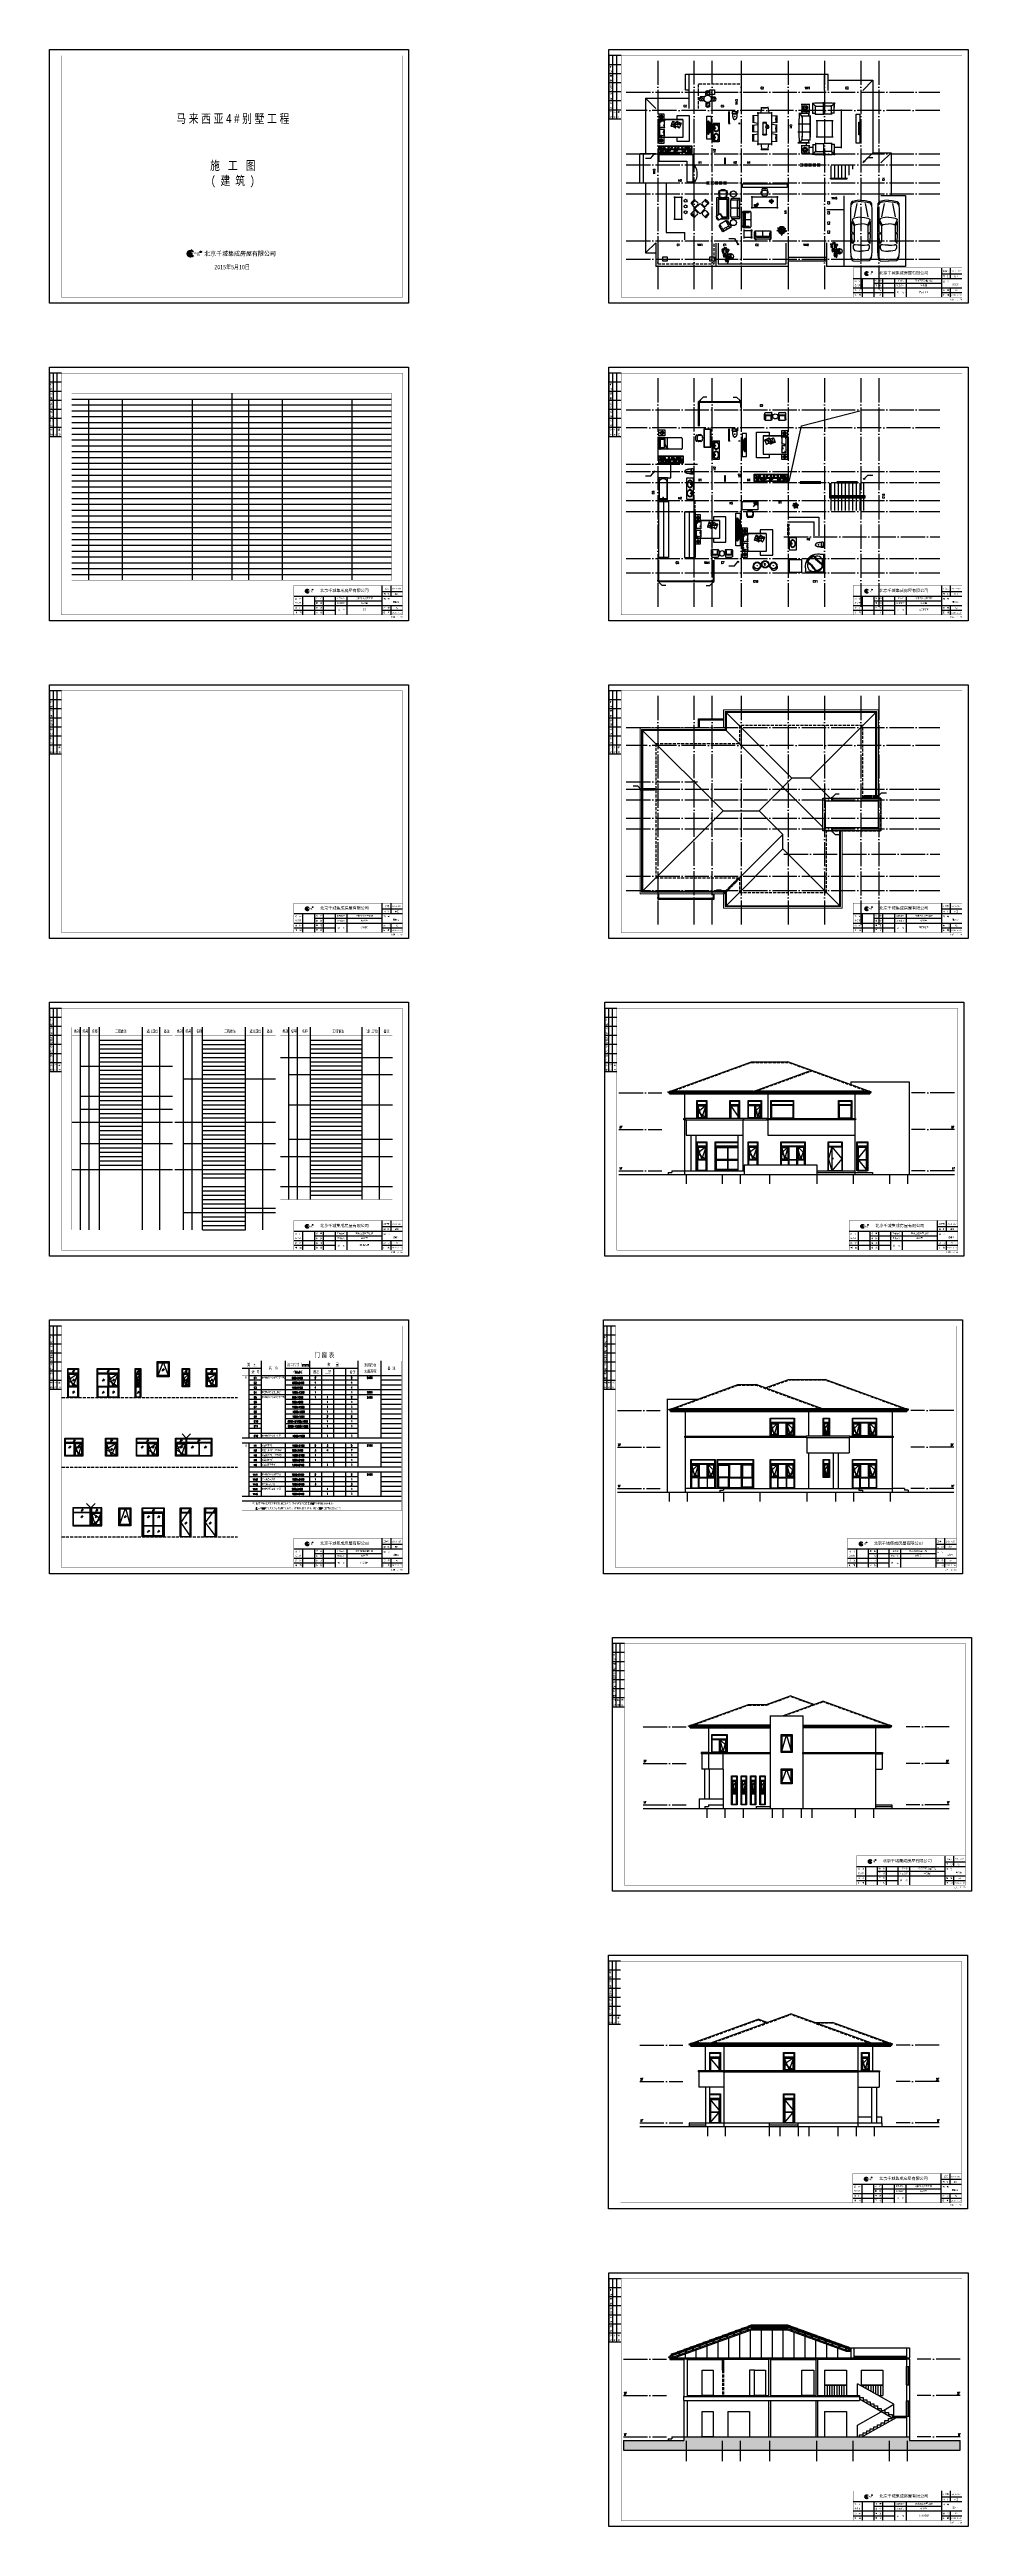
# Model space of a CAD drawing. Extents: x 278352 to 354603, y -396067 to -191104.
import ezdxf
from ezdxf.enums import TextEntityAlignment as Align

# ---------------------------------------------------------------- set-up
doc = ezdxf.new("R2010")
doc.units = 0
doc.header["$LTSCALE"] = 1000
doc.header["$MEASUREMENT"] = 0
for name, pattern in [('ACAD_ISO03W100', [30, 12, -18]), ('CENTER', [2, 1.25, -0.25, 0.25, -0.25]), ('CONTINUOUS0', [0]), ('DASH', [0.35, 0.25, -0.1]), ('DOTE', [2.42, 2, -0.2, 0.02, -0.2])]:
    doc.linetypes.add(name, pattern=pattern)
for name, color, linetype in [('004_THIN', 6, 'CONTINUOUS0'), ('1', 7, 'Continuous'), ('10', 2, 'Continuous'), ('3中心线层', 1, 'CENTER'), ('AXIS', 3, 'Continuous'), ('bz', 6, 'Continuous'), ('cj', 105, 'Continuous'), ('COLUMN', 40, 'Continuous'), ('DIM_ELEV', 3, 'Continuous'), ('DIM_SYMB', 3, 'Continuous'), ('DOTE', 1, 'DOTE'), ('H_外墙板挂件', 3, 'Continuous'), ('H_柱', 2, 'Continuous'), ('kx', 135, 'Continuous'), ('lg', 5, 'Continuous'), ('mc', 3, 'Continuous'), ('PM-厨卫', 64, 'Continuous'), ('PM-家具', 46, 'Continuous'), ('PUB_DIM', 3, 'Continuous'), ('PUB_TAB', 7, 'Continuous'), ('PUB_TEXT', 7, 'Continuous'), ('PUB_TITLE', 4, 'Continuous'), ('SPACE', 7, 'Continuous'), ('STAIR', 2, 'Continuous'), ('WALL', 255, 'Continuous'), ('WINDOW', 2, 'Continuous'), ('xx', 152, 'Continuous'), ('ysg', 4, 'Continuous'), ('图框', 4, 'Continuous'), ('家具', 6, 'Continuous'), ('总图字', 3, 'Continuous'), ('面层', 41, 'Continuous')]:
    doc.layers.add(name, color=color, linetype=linetype)
for name, color, linetype, lineweight in [('AM_0N', 7, 'Continuous', 50), ('MJ', 3, 'Continuous', 25), ('辅助件', 4, 'Continuous', 5)]:
    doc.layers.add(name, color=color, linetype=linetype, lineweight=lineweight)
doc.layers.add('PW_', color=7, linetype='Continuous', plot=False)
doc.styles.add('-宋体', font='', dxfattribs={"width": 0.8})
doc.styles.add('_HZTXT', font='txt.shx', dxfattribs={"width": 0.8, "bigfont": 'HZTXT.shx'})
doc.styles.add('_TCH_DIM', font='SIMPLEX', dxfattribs={"bigfont": 'GBCBIG'})
doc.styles.add('ATT', font='txt')
doc.styles.add('BS', font='', dxfattribs={"width": 0.9})
doc.styles.add('DIM_FONT', font='STXINGKA.TTF', dxfattribs={"width": 0.6})
doc.styles.add('H1', font='romand.shx', dxfattribs={"width": 0.8, "bigfont": 'ctxt.shx'})
doc.styles.add('HZA', font='', dxfattribs={"width": 0.75})
doc.styles.add('ref_title$0$-华文中宋', font='', dxfattribs={"width": 0.8})
doc.styles.add('ref_title$0$BS', font='', dxfattribs={"width": 0.7})
doc.styles.get("Standard").update_dxf_attribs({"font": 'gbenor.shx', "bigfont": 'gbcbig.shx'})
doc.styles.get('-宋体').set_extended_font_data('SimSun')
doc.styles.get('BS').set_extended_font_data('NSimSun')
doc.styles.get('HZA').set_extended_font_data('SimSun')
doc.styles.get('ref_title$0$-华文中宋').set_extended_font_data('SimSun')
doc.styles.get('ref_title$0$BS').set_extended_font_data('SimSun')

# ---------------------------------------------------------------- blocks, each defined once
blk = doc.blocks.new('A2图框')
h = blk.add_hatch(color=7)
edge = h.paths.add_edge_path()
edge.add_ellipse((426.4, 49.3), major_axis=(3.14, 0), ratio=0.791667, start_angle=85.2198, end_angle=314.9985, ccw=False)
edge.add_line((426.7, 51.8), (426.7, 52))
edge.add_spline(control_points=[(426.7, 52), (426.6, 52), (426.5, 52), (426.1, 52), (425.7, 52), (425, 51.8), (424.7, 51.7), (424.1, 51.3), (423.8, 51.1), (423.4, 50.6), (423.2, 50.3), (423, 49.7), (423, 49.4), (423, 48.8), (423.1, 48.5), (423.5, 47.9), (423.7, 47.6), (424.2, 47.2), (424.5, 47), (425.2, 46.7), (425.5, 46.6), (426.2, 46.5), (426.6, 46.5), (427.4, 46.6), (427.7, 46.7), (428.4, 47), (428.7, 47.2), (429, 47.5), (429, 47.5), (429, 47.5)], knot_values=[1.492545, 1.492545, 1.492545, 1.492545, 1.545237, 1.545237, 1.879697, 1.879697, 2.214157, 2.214157, 2.548617, 2.548617, 2.883077, 2.883077, 3.217537, 3.217537, 3.551997, 3.551997, 3.886457, 3.886457, 4.220917, 4.220917, 4.555377, 4.555377, 4.889837, 4.889837, 5.224297, 5.224297, 5.558757, 5.558757, 5.599521, 5.599521, 5.599521, 5.599521], degree=3, periodic=0)
edge.add_line((429, 47.5), (428.6, 47.5))
h = blk.add_hatch(color=5)
h.paths.add_polyline_path([(426.1, 50.9), (426.1, 51.2), (424.6, 50.3), (424.6, 50)])
h.paths.add_polyline_path([(426.1, 50.5), (424.6, 49.6), (424.6, 47.7), (426.1, 48.6)])
h = blk.add_hatch(color=30)
h.paths.add_polyline_path([(428.2, 52.7), (426.7, 53.6), (426.7, 51.3), (428.2, 50.4)])
h.paths.add_polyline_path([(428.2, 49.9), (426.7, 50.8), (426.7, 48.6), (428.2, 47.7)])
h = blk.add_hatch(color=7)
edge = h.paths.add_edge_path()
edge.add_ellipse((426.4, 49.3), major_axis=(-3.14, 0), ratio=0.791667, start_angle=224.9987, end_angle=234.3147, ccw=False)
edge.add_line((428.6, 51), (429, 51))
edge.add_spline(control_points=[(429, 51), (428.9, 51.2), (428.7, 51.3), (428.5, 51.5), (428.3, 51.5), (428.2, 51.6)], knot_values=[0.683649, 0.683649, 0.683649, 0.683649, 0.876316, 0.876316, 0.994174, 0.994174, 0.994174, 0.994174], degree=3, periodic=0)
edge.add_line((428.2, 51.6), (428.2, 51.3))
for p, q in [((20, 409.9), (0, 409.9)), ((0, 409.9), (0, 304.9)), ((20, 394.9), (0, 394.9)), ((20, 379.9), (0, 379.9)), ((6.4, 304.9), (6.4, 409.9)), ((12.8, 304.9), (12.8, 409.9)), ((20, 364.9), (0, 364.9)), ((20, 349.9), (0, 349.9)), ((20, 334.9), (0, 334.9)), ((20, 319.9), (0, 319.9)), ((20, 304.9), (0, 304.9)), ((404, 41.1), (584, 41.1)), ((418.7, 41.1), (418.7, 10)), ((429, 47.5), (428.6, 47.5)), ((438.2, 41.1), (438.2, 10)), ((452.7, 41.1), (452.7, 10)), ((472.2, 41.1), (472.2, 10)), ((491.6, 41.1), (491.6, 10)), ((549.9, 58.7), (549.9, 10)), ((549.9, 48.9), (584, 48.9)), ((564.5, 58.7), (564.5, 41.1)), ((564.5, 58.7), (564.5, 41.1)), ((404, 25.6), (584, 25.6)), ((404, 17.8), (472.2, 17.8)), ((438.2, 33.4), (549.9, 33.4)), ((549.9, 17.8), (584, 17.8)), ((564.5, 25.6), (564.5, 10))]:
    blk.add_line(p, q)
at = {"color": 7}
blk.add_line((429, 51), (428.6, 51), dxfattribs=at)
blk.add_lwpolyline([(0, 420), (594, 420), (594, 0), (0, 0)], close=True)
at = {"const_width": 0.5}
for points in [[(584, 409.9), (20, 409.9), (20, 10), (584, 10), (584, 409.9)], [(584, 58.7), (404, 58.7), (404, 10)]]:
    blk.add_lwpolyline(points, dxfattribs=at)
blk.add_ellipse((426.4, 49.3), major_axis=(3.14, 0), ratio=0.791667, start_param=1.487366, end_param=5.497761)
at = {"color": 30}
blk.add_ellipse((426.4, 49.3), major_axis=(-3.14, 0), ratio=0.791667, start_param=3.926967, end_param=4.089562, dxfattribs=at)
at = {"color": 0, "lineweight": -3}
blk.add_ellipse((435.2, 51.8), major_axis=(-0.622, 0.001), ratio=1, start_param=3.142848, end_param=9.426033, dxfattribs=at)
blk.add_open_spline([(426.7, 52), (426.6, 52), (426.5, 52), (426.1, 52), (425.7, 52), (425, 51.8), (424.7, 51.7), (424.1, 51.3), (423.8, 51.1), (423.4, 50.6), (423.2, 50.3), (423, 49.7), (423, 49.4), (423, 48.8), (423.1, 48.5), (423.5, 47.9), (423.7, 47.6), (424.2, 47.2), (424.5, 47), (425.2, 46.7), (425.5, 46.6), (426.2, 46.5), (426.6, 46.5), (427.4, 46.6), (427.7, 46.7), (428.4, 47), (428.7, 47.2), (429, 47.5), (429, 47.5), (429, 47.5)], degree=3, knots=[1.492545, 1.492545, 1.492545, 1.492545, 1.545237, 1.545237, 1.879697, 1.879697, 2.214157, 2.214157, 2.548617, 2.548617, 2.883077, 2.883077, 3.217537, 3.217537, 3.551997, 3.551997, 3.886457, 3.886457, 4.220917, 4.220917, 4.555377, 4.555377, 4.889837, 4.889837, 5.224297, 5.224297, 5.558757, 5.558757, 5.599521, 5.599521, 5.599521, 5.599521])
at = {"color": 7}
blk.add_open_spline([(429, 51), (428.9, 51.2), (428.7, 51.3), (428.5, 51.5), (428.3, 51.5), (428.2, 51.6)], degree=3, knots=[0.6836492, 0.6836492, 0.6836492, 0.6836492, 0.8763165, 0.8763165, 0.9941736, 0.9941736, 0.9941736, 0.9941736], dxfattribs=at)
at = {"style": 'BS'}
for s, p in [('电  气', (3.2, 387.4)), ('暖  通', (3.2, 372.4)), ('给排水', (3.2, 357.4)), ('结  构', (3.2, 342.4)), ('建  筑', (3.2, 327.4)), ('专  业', (3.2, 312.4)), ('签  字', (9.6, 312.4)), ('日  期', (16.4, 312.4))]:
    blk.add_text(s, height=2.7, rotation=90, dxfattribs=at).set_placement(p, align=Align.MIDDLE)
at = {"color": 0, "lineweight": -3, "style": 'HZA', "width": 0.75}
blk.add_text('千城', height=2.53, dxfattribs=at).set_placement((429.3, 47.6))
at = {"color": 0, "lineweight": -3}
blk.add_text('R', height=0.684, dxfattribs=at).set_placement((434.8, 51.5))
at = {"color": 0, "lineweight": -3, "insert": (447.4, 52.8), "char_height": 4.809, "attachment_point": 1}
blk.add_mtext_dynamic_manual_height_columns('{\\fYouYuan|b1|i0|c134|p49;北京千城集成房屋有限公司}', width=4162.417, gutter_width=1750, heights=[0], dxfattribs=at)
at = {"layer": 'PUB_TITLE', "color": 0, "style": 'ref_title$0$BS'}
for s, p in [('工程号', (552.2, 52.1)), ('图  别', (552.2, 43.4)), ('设  计', (406.2, 35.5)), ('总负责', (406.2, 28.5)), ('设  计', (406.2, 20.4)), ('制  图', (406.2, 12.6)), ('校  审', (440.5, 36.3)), ('审  核', (440.5, 28.2)), ('审  定', (440.6, 20.4)), ('审  批', (440.6, 12.6)), ('项目名称', (475.3, 28.2)), ('工程名称', (475.3, 36.3)), ('图   名', (476.2, 16.5)), ('版  号', (552.2, 20.4)), ('图  号', (552.2, 35.1)), ('日  期', (552.2, 12.6))]:
    blk.add_text(s, height=2.36, dxfattribs=at).set_placement(p)
for s, height, p in [('2014-017', 2.36, (574.1, 52.1)), ('施工', 2.36, (574.4, 43.4)), ('马来西亚别墅工程', 2.6, (520.7, 36.2)), ('4#别墅', 2.6, (520.7, 28.4)), ('比例  1：50', 2.36, (574.6, 5.2)), ('2015.2.10', 2.36, (574.6, 12.6)), ('A2', 2.36, (574.6, 20.4))]:
    blk.add_text(s, height=height, dxfattribs=at).set_placement(p, align=Align.CENTER)
blk = doc.blocks.new('eeff')
for points in [[(61319, 29593), (61369, 29593), (61369, 28541), (61319, 28541)], [(61369, 29330), (61393, 29267), (61393, 28867), (61369, 28804)]]:
    blk.add_lwpolyline(points, close=True)
blk = doc.blocks.new('dsdf')
blk.add_lwpolyline([(61115, 30242), (61415, 30242), (61415, 27842), (61115, 27842)], close=True)
blk.add_blockref('eeff', (22, 0))
blk = doc.blocks.new('12ASD')
for p, q in [((4339601, -3600673), (4339243, -3600705)), ((4339273, -3600672), (4339270, -3601145)), ((4340501, -3600505), (4339551, -3600505)), ((4339601, -3600455), (4339601, -3602555)), ((4339789, -3600505), (4339822, -3600136)), ((4339789, -3600166), (4340263, -3600163)), ((4340229, -3600133), (4340278, -3600505)), ((4340451, -3602555), (4340451, -3600455)), ((4340451, -3600672), (4340820, -3600705)), ((4340790, -3600672), (4340793, -3601145)), ((4339240, -3601111), (4339601, -3601159)), ((4339240, -3601708), (4339601, -3601756)), ((4339240, -3601900), (4339601, -3601852)), ((4339601, -3601269), (4339243, -3601302)), ((4339601, -3602339), (4339243, -3602306)), ((4339273, -3601269), (4339270, -3601742)), ((4339273, -3602339), (4339270, -3601866)), ((4339551, -3602505), (4340501, -3602505)), ((4339789, -3602505), (4339822, -3602874)), ((4339895, -3601098), (4340130, -3601098)), ((4339895, -3601098), (4339895, -3601140)), ((4339895, -3601140), (4340130, -3601140)), ((4339895, -3601886), (4339895, -3601140)), ((4340130, -3601844), (4339895, -3601844)), ((4340130, -3601886), (4339895, -3601886)), ((4340274, -3601567), (4340123, -3601687)), ((4340130, -3601140), (4340130, -3601098)), ((4340130, -3601140), (4340130, -3601517)), ((4340130, -3601711), (4340130, -3601886)), ((4340229, -3602877), (4340278, -3602505)), ((4340823, -3601111), (4340451, -3601161)), ((4340451, -3601269), (4340820, -3601302)), ((4340823, -3601708), (4340451, -3601758)), ((4340823, -3601900), (4340451, -3601850)), ((4340451, -3602339), (4340820, -3602306)), ((4340790, -3601269), (4340793, -3601742)), ((4340790, -3602339), (4340793, -3601866)), ((4339789, -3602843), (4340263, -3602847))]:
    blk.add_line(p, q)
blk.add_circle((4340188, -3601616), 114)
for centre, radius, start, end in [((4338435, -3600902), 886, 343.93761, 15.18167), ((4340020, -3599328), 886, 254.81833, 286.06239), ((4341627, -3600902), 886, 164.81833, 196.06239), ((4338435, -3601499), 886, 343.93761, 15.18167), ((4338435, -3602109), 886, 344.81833, 16.06239), ((4340188, -3601616), 65.4, 24.92231, 232.07682), ((4340188, -3601616), 65.4, 232.07682, 243.94881), ((4340188, -3601616), 65.4, 243.94881, 13.05032), ((4340188, -3601616), 65.4, 13.05032, 24.92231), ((4341627, -3601499), 886, 164.81833, 196.06239), ((4341627, -3602109), 886, 163.93761, 195.18167), ((4340020, -3603681), 886, 73.93761, 105.18167)]:
    blk.add_arc(centre, radius, start, end)
blk = doc.blocks.new('$lvtry$00000174')
for p, q in [((-179, -96), (-17, -96)), ((-14, -152), (-54, -152)), ((-52, -25), (56, -25)), ((-52, -78), (-20, -78)), ((-22, -44), (-17, -142)), ((2, -208), (2, -161)), ((58, -152), (18, -152)), ((21, -142), (26, -44)), ((21, -96), (183, -96)), ((24, -78), (56, -78))]:
    blk.add_line(p, q)
for centre, radius in [((-52, -52), 19.4), ((-52, -52), 12.6), ((56, -52), 19.4), ((56, -52), 12.6)]:
    blk.add_circle(centre, radius)
for centre, radius, start, end in [((-144, -225), 166, 150.29939, 180), ((-144, -225), 166, 180, 209.70061), ((-75, -265), 246, 125.98624, 150.29939), ((-75, -186), 246, 209.70061, 234.01376), ((-114, -224), 148, 125.21711, 225.40436), ((-30, -327), 323, 106.74086, 125.98624), ((-30, -123), 323, 234.01376, 253.25914), ((6, -130), 300, 221.74301, 269.24304), ((-179, -131), 35.1, 90, 125.21711), ((0, -426), 426, 90, 106.74086), ((0, -25), 426, 253.25914, 270), ((-52, -52), 26.5, 90, 270), ((2, -152), 30.9, 129.87131, 50.12869), ((2, -62), 29.9, 37.44023, 142.55977), ((2, -142), 19.1, 180, 0), ((2, -152), 19.3, 163.92741, 16.07259), ((0, -426), 426, 73.25914, 90), ((0, -25), 426, 270, 286.74086), ((-2, -130), 300, 270.75696, 318.25699), ((56, -52), 26.5, 270, 90), ((30, -327), 323, 54.01376, 73.25914), ((30, -123), 323, 286.74086, 305.98624), ((183, -131), 35.1, 54.78289, 90), ((118, -224), 148, 314.59564, 54.78289), ((75, -265), 246, 29.70061, 54.01376), ((75, -186), 246, 305.98624, 330.29939), ((144, -225), 166, 0, 29.70061), ((144, -225), 166, 330.29939, 0)]:
    blk.add_arc(centre, radius, start, end)
for p in [(2, -62, 0), (2, -152, 0)]:
    blk.add_point(p)
blk = doc.blocks.new('$lvtry$00000208')
at = {"ltscale": 100}
for p, q in [((-225, -25), (-225, -140)), ((200, 0), (-200, 0)), ((200, -165), (-200, -165)), ((186, -192), (-186, -192)), ((225, -25), (225, -140))]:
    blk.add_line(p, q, dxfattribs=at)
for centre, radius, start, end in [((-200, -25), 25, 90, 180), ((-200, -140), 25, 180, 270), ((-219, -193), 33.7, 349.15303, 56.38429), ((219, -193), 33.9, 124.86527, 190.68871), ((200, -25), 25, 0, 90), ((200, -140), 25, 270, 0)]:
    blk.add_arc(centre, radius, start, end, dxfattribs=at)
for points, knots in [([(-186, -199), (-186, -317), (-185, -474), (-96, -656), (-28, -673), (0, -680)], [0, 0, 0, 0, 355.24272, 473.2498469, 556.5760416, 556.5760416, 556.5760416, 556.5760416]), ([(-181, -191), (-181, -230), (-181, -261), (-179, -322), (-177, -353), (-171, -414), (-166, -444), (-156, -490), (-152, -505), (-145, -528), (-143, -535), (-139, -546), (-137, -550), (-135, -558), (-133, -562), (-129, -573), (-125, -580), (-118, -594), (-115, -601), (-106, -614), (-102, -620), (-93, -632), (-87, -637), (-79, -644), (-76, -646), (-71, -650), (-67, -652), (-61, -655), (-58, -657), (-51, -660), (-48, -661), (-37, -665), (-30, -667), (-14, -671), (-7, -673), (1, -675)], [0, 0, 0, 0, 92.7626736, 92.7626736, 185.5253472, 185.5253472, 278.2880208, 278.2880208, 324.6693576, 324.6693576, 347.860026, 347.860026, 359.4553602, 359.4553602, 371.0506944, 371.0506944, 394.2413628, 394.2413628, 417.4320312, 417.4320312, 440.6226996, 440.6226996, 463.813368, 463.813368, 475.4087022, 475.4087022, 487.0040364, 487.0040364, 498.5993706, 498.5993706, 510.1947048, 510.1947048, 533.3853732, 533.3853732, 556.5760416, 556.5760416, 556.5760416, 556.5760416]), ([(181, -191), (181, -230), (181, -261), (179, -322), (177, -353), (171, -414), (166, -444), (156, -490), (152, -505), (145, -528), (143, -535), (139, -546), (137, -550), (135, -558), (133, -562), (129, -573), (125, -580), (118, -594), (115, -601), (106, -614), (102, -620), (93, -632), (87, -637), (79, -644), (76, -646), (71, -650), (67, -652), (61, -655), (58, -657), (51, -660), (48, -661), (37, -665), (30, -667), (14, -671), (7, -673), (-1, -675)], [0, 0, 0, 0, 92.7626736, 92.7626736, 185.5253472, 185.5253472, 278.2880208, 278.2880208, 324.6693576, 324.6693576, 347.860026, 347.860026, 359.4553602, 359.4553602, 371.0506944, 371.0506944, 394.2413628, 394.2413628, 417.4320312, 417.4320312, 440.6226996, 440.6226996, 463.813368, 463.813368, 475.4087022, 475.4087022, 487.0040364, 487.0040364, 498.5993706, 498.5993706, 510.1947048, 510.1947048, 533.3853732, 533.3853732, 556.5760416, 556.5760416, 556.5760416, 556.5760416]), ([(186, -199), (186, -317), (185, -474), (96, -656), (28, -673), (0, -680)], [0, 0, 0, 0, 355.24272, 473.2498469, 556.5760416, 556.5760416, 556.5760416, 556.5760416])]:
    blk.add_open_spline(points, degree=3, knots=knots, dxfattribs=at)
for p in [(-129, -83, 0), (-1, -421, 0)]:
    blk.add_point(p)
blk = doc.blocks.new('asd')
for p, q in [((0, -450), (-2000, -450)), ((-2000, -450), (0, -450)), ((-2000, -450), (-2000, -1950)), ((-2000, -1950), (0, -1950)), ((-1825, -872), (-1828, -878)), ((-1727, -855), (-1825, -872)), ((-1755, -748), (-1779, -752)), ((-1660, -786), (-1755, -748)), ((-1658, -851), (-1727, -855)), ((-1591, -879), (-1660, -786)), ((-1591, -879), (-1658, -851)), ((-1581, -1044), (-1634, -1106)), ((-1546, -827), (-1591, -879)), ((-1591, -879), (-1560, -961)), ((-1591, -879), (-1405, -898)), ((-1560, -961), (-1581, -1044)), ((-1521, -705), (-1546, -827)), ((-1534, -602), (-1521, -705)), ((-1387, -793), (-1407, -704)), ((-1405, -898), (-1355, -934)), ((-1367, -850), (-1387, -793)), ((-1310, -892), (-1367, -850)), ((-1355, -934), (-1343, -942)), ((-1324, -1001), (-1335, -1095)), ((-1310, -892), (-1322, -986)), ((-1292, -837), (-1310, -892)), ((-1310, -892), (-1181, -860)), ((-1310, -892), (-1260, -955)), ((-1217, -706), (-1292, -837)), ((-1260, -955), (-1195, -1002)), ((-1138, -602), (-1217, -706)), ((-1195, -1002), (-1102, -1002)), ((-1181, -860), (-1079, -874)), ((-1079, -874), (-1043, -894)), ((0, -450), (-402, -450)), ((-386, -234), (-244, -234)), ((-227, -74), (-227, -214)), ((-227, -391), (-227, -250)), ((-227, -2024), (-227, -2164)), ((-40, -234), (-204, -234)), ((0, -450), (0, -1950)), ((-386, -2184), (-244, -2184)), ((-227, -2341), (-227, -2200)), ((-40, -2184), (-204, -2184))]:
    blk.add_line(p, q)
for points in [[(0, -450), (-450, -450), (-450, 0), (0, 0)], [(0, -2400), (-450, -2400), (-450, -1950), (0, -1950)]]:
    blk.add_lwpolyline(points, close=True)
blk.add_lwpolyline([(-2000, -1950), (-1500, -1950), (-1500, -2250), (-2538, -2250), (-2538, -450), (-2538, -150), (-1500, -150), (-1500, -450)])
blk.add_lwpolyline([(-1857, -817, -0.1013919), (-1876, -793, 0.223768), (-1882, -780, 0.2555795), (-1879, -775, 0.0815627), (-1864, -769, 0.0718052), (-1847, -767, -0.0699853), (-1829, -766, -0.0354599), (-1771, -749, -0.0294323), (-1704, -719, -0.0015539), (-1672, -702, 0.00152), (-1639, -684, 0.0047351), (-1605, -667, -0.0038205), (-1563, -646, -0.2960011), (-1543, -612, 0.6497743), (-1523, -601, 0.0231899), (-1518, -606, -0.0288001), (-1514, -609, -0.0057267), (-1507, -614, 0.0043581), (-1498, -621, 0.027528), (-1479, -637, 0.0462142), (-1470, -647, 0.1941211), (-1466, -664, -0.1337189), (-1463, -688, -0.011505), (-1444, -730, -0.0088818), (-1418, -784, -0.0124257), (-1381, -852, 0.0336124), (-1368, -878), (-1345, -934), (-1327, -978, -0.2243411), (-1313, -991, 0.7227715), (-1313, -1000, 0.103513), (-1316, -1000, -0.0534647), (-1324, -1001, -0.0301093), (-1347, -1005, 0.0314365), (-1369, -1010, 0.05324), (-1384, -1010, -0.0551795), (-1398, -1011, -0.056271), (-1424, -1017, -0.0108003), (-1550, -1069, -0.0045599), (-1634, -1106, -0.0112502), (-1668, -1123, -0.069394), (-1686, -1135, 0.0797563), (-1702, -1146, 0.1063995), (-1717, -1149, 0.3286421), (-1721, -1146, 0.2995468), (-1719, -1139, -0.1899166), (-1714, -1130, -0.0335175), (-1714, -1120, -0.0756271), (-1715, -1115, -0.0534886), (-1718, -1108, -0.0178379), (-1732, -1087, -0.0383936), (-1751, -1064, 0.0595291), (-1763, -1049, 0.0359426), (-1775, -1023, 0.011245), (-1807, -939, 0.0062027), (-1821, -901, -0.0107832), (-1828, -878, -0.0194848), (-1834, -865, -0.0050616)], format="xyb", close=True)
for points in [[(-1451, -714, 0.0256264), (-1440, -711, 0.0108003), (-1311, -670, 0.0045599), (-1223, -639, 0.0112502), (-1188, -625, 0.069394), (-1169, -614, -0.0797563), (-1152, -604, -0.1063995), (-1138, -602, -0.3286421), (-1134, -606, -0.2995468), (-1136, -612, 0.1899166), (-1142, -621, 0.0335175), (-1143, -631, 0.0756271), (-1142, -636, 0.0534886), (-1139, -644, 0.0178379), (-1127, -666, 0.0383936), (-1110, -690, -0.0595291), (-1100, -706, -0.0359426), (-1089, -732, -0.011245), (-1063, -819, -0.0062027), (-1053, -858, 0.0107832), (-1047, -881, 0.0194848), (-1043, -894, 0.0050616), (-1023, -944, 0.1013919), (-1006, -970, -0.223768), (-1001, -983, -0.2555795), (-1005, -988, -0.0815627), (-1020, -993, -0.0718052), (-1037, -993, 0.0699853), (-1055, -993, 0.0354599), (-1114, -1006, 0.0294323), (-1183, -1031, 0.0015539), (-1217, -1045, -0.00152), (-1251, -1060, -0.0047351), (-1286, -1074, 0.0038205), (-1330, -1092, 0.2960011), (-1352, -1125, -0.6497743), (-1373, -1134, -0.0231899), (-1378, -1129, 0.0288001), (-1381, -1125, 0.0057267), (-1388, -1120, -0.0043581), (-1397, -1112, -0.027528), (-1414, -1095, -0.0462142), (-1422, -1084, -0.1941211), (-1425, -1067, 0.1337189), (-1426, -1043, 0.0057791), (-1434, -1021, 0.0088818)], [(-127, -1128, -0.2633679), (-108, -1161, -0.494818), (-89, -1150, -0.0492247), (-88, -1129, -0.0368308), (-89, -1101, -0.0318927), (-97, -1055, 0.035782), (-104, -1014, 0.0329413), (-110, -907, 0.0265645), (-104, -773, 0.0179054), (-99, -728, -0.0333975), (-97, -704, -0.0320396), (-97, -660, 0.018442), (-101, -582, 0.0108373), (-100, -505, 0.0090955), (-97, -597, 0.1112494), (-89, -570, -0.1537083), (-86, -550, -0.0764444), (-87, -541, -0.2155123), (-89, -539, -0.5858582), (-92, -542, 0.3634893), (-95, -548, 0.1917163), (-106, -548, -0.1296753), (-123, -545, -0.0173502), (-140, -549, 0.0193256), (-155, -552, 0.0188175), (-223, -560, 0.0218281), (-283, -561, 0.0062042), (-316, -559, 0.0019631), (-423, -552, 0.0283408), (-459, -547, -0.1170135), (-468, -548, -0.36606), (-469, -549, -0.0397304), (-466, -566, -0.0483088), (-461, -582, 0.0629807), (-457, -595, 0.0094087), (-454, -473, 0.0143451), (-451, -553, 0.0054844), (-452, -704, 0.0071527), (-455, -819, 0.0087616), (-458, -870, -0.0081531), (-461, -925, -0.06251), (-456, -993, 0.0786693), (-454, -1048, 0.0478251), (-459, -1075, -0.034494), (-466, -1112, -0.0235714), (-469, -1142, -0.5102285), (-468, -1144), (-438, -1134), (-356, -1110, 0.0730409), (-336, -1107, 0.0233051), (-275, -1114, 0.0182989), (-252, -1119, -0.0109699), (-214, -1128, -0.0422812), (-180, -1131, -0.0272005), (-126, -1128)], [(-127, -1829, -0.2633679), (-108, -1862, -0.494818), (-89, -1851, -0.0492247), (-88, -1830, -0.0368308), (-89, -1802, -0.0318927), (-97, -1756, 0.035782), (-104, -1716, 0.0329413), (-110, -1608, 0.2021881), (-104, -1624, 0.0179054), (-99, -1579, -0.0333975), (-97, -1555, -0.0320396), (-97, -1511, 0.018442), (-101, -1433, 0.0108373), (-100, -1356, 0.0146239), (-97, -1298, 0.1112494), (-89, -1271, -0.1537083), (-86, -1251, -0.0764444), (-87, -1242, -0.2155123), (-89, -1240, -0.5858582), (-92, -1243, 0.3634893), (-95, -1249, 0.1917163), (-106, -1249, -0.1296753), (-123, -1246, -0.0173502), (-140, -1250, 0.0193256), (-155, -1253, 0.0188175), (-223, -1261, 0.0218281), (-283, -1262, 0.0062042), (-316, -1261, 0.0019631), (-423, -1253, 0.0283408), (-459, -1248, -0.1170135), (-468, -1249, -0.36606), (-469, -1250, -0.0397304), (-466, -1267, -0.0483088), (-461, -1283, 0.0629807), (-457, -1296, 0.0405796), (-454, -1324, 0.0143451), (-451, -1404, 0.0054844), (-452, -1555, 0.0237495), (-455, -1520, 0.0087616), (-458, -1571, -0.0081531), (-461, -1626, -0.06251), (-456, -1695, 0.0786693), (-454, -1749, 0.0478251), (-459, -1776, -0.034494), (-466, -1813, -0.0235714), (-469, -1843, -0.5102285), (-468, -1845), (-438, -1836), (-356, -1811, 0.0730409), (-336, -1808, 0.0233051), (-275, -1815, 0.0182989), (-252, -1820, -0.0109699), (-214, -1829, -0.0422812), (-180, -1832, -0.0272005), (-126, -1829)], [(-455, -1307, 0.0161078), (-429, -1354, 0.0245988), (-414, -1386, 0.0094772), (-391, -1445, 0.0159373), (-378, -1481, 0.0725209), (-375, -1500, 0.0333393), (-375, -1544)], [(-454, -1019, 0.0097295), (-445, -987, 0.0097295), (-435, -954, 0.0079705), (-426, -928, 0.0079705), (-416, -902)], [(-454, -1720, 0.0097295), (-445, -1688, 0.0097295), (-435, -1655, 0.0079705), (-426, -1629, 0.0079705), (-416, -1603)], [(-127, -1829, -0.0773794), (-152, -1787, -0.0773794), (-187, -1757, -0.0475255), (-211, -1745, -0.0475255), (-238, -1739)], [(-143, -1831, -0.0536899), (-156, -1814, -0.0703117), (-168, -1804, -0.0154482), (-177, -1800, -0.0132436), (-187, -1795, -0.0821267), (-205, -1791, -0.0641637), (-228, -1795)], [(-101, -559, 0.0278422), (-111, -588, 0.048685), (-119, -603, 0.0236665), (-144, -636, 0.0312234), (-164, -659, 0.046801), (-172, -665, 0.0231908), (-189, -675)]]:
    blk.add_lwpolyline(points, format="xyb")
for centre, radius in [((-222, -232), 126), ((-222, -232), 55.5), ((-222, -2182), 126), ((-222, -2182), 55.5)]:
    blk.add_circle(centre, radius)
at = {"style": 'DIM_FONT', "text_generation_flag": 4, "width": 0.8, "flags": 9}
for tag in ['XSIZE', 'YSIZE']:
    blk.add_attdef(tag, (0, -1200), '', height=0.5, dxfattribs=at)
blk = doc.blocks.new('A$C0A3F3D04')
for p, q in [((89, 362), (1989, 362)), ((89, 0), (89, 362)), ((1989, 0), (89, 0)), ((1989, 362), (1989, 0))]:
    blk.add_line(p, q)
for points in [[(476, 225), (476, 248), (1602, 248), (1602, 225)], [(566, 135), (566, 225), (1512, 225), (1512, 135)], [(657, 44), (657, 135), (1421, 135), (1421, 44)]]:
    blk.add_lwpolyline(points, close=True)
blk = doc.blocks.new('DFGVCF33')
at = {"layer": 'PM-家具'}
for p, q in [((181582, -66579), (181582, -65979)), ((181582, -65979), (184328, -65979)), ((184328, -66579), (181582, -66579)), ((181612, -66549), (181612, -66009)), ((181612, -66009), (184298, -66009)), ((181612, -66252), (184298, -66252)), ((181612, -66302), (184298, -66302)), ((184298, -66549), (181612, -66549)), ((181720, -66048), (181782, -66042)), ((181740, -66252), (181720, -66048)), ((181764, -66496), (181745, -66302)), ((181825, -66490), (181764, -66496)), ((181782, -66042), (181802, -66252)), ((181807, -66302), (181825, -66490)), ((181866, -66482), (181902, -66302)), ((181927, -66494), (181866, -66482)), ((181912, -66252), (181954, -66041)), ((181965, -66302), (181927, -66494)), ((181954, -66041), (182015, -66053)), ((182015, -66053), (181975, -66252)), ((182003, -66048), (182062, -66030)), ((182066, -66252), (182003, -66048)), ((182062, -66030), (182130, -66252)), ((182135, -66479), (182081, -66302)), ((182194, -66460), (182135, -66479)), ((182145, -66302), (182194, -66460)), ((182298, -66482), (182334, -66302)), ((182359, -66494), (182298, -66482)), ((182344, -66252), (182387, -66041)), ((182397, -66302), (182359, -66494)), ((182387, -66041), (182447, -66053)), ((182447, -66053), (182407, -66252)), ((182444, -66439), (182524, -66302)), ((182497, -66470), (182444, -66439)), ((182595, -66302), (182497, -66470)), ((182553, -66252), (182671, -66050)), ((182724, -66081), (182624, -66252)), ((182671, -66050), (182724, -66081)), ((182862, -66482), (182898, -66302)), ((182922, -66494), (182862, -66482)), ((182908, -66252), (182950, -66041)), ((182961, -66302), (182922, -66494)), ((182950, -66041), (183011, -66053)), ((183011, -66053), (182971, -66252)), ((183008, -66439), (183087, -66302)), ((183061, -66470), (183008, -66439)), ((183159, -66302), (183061, -66470)), ((183117, -66252), (183234, -66050)), ((183288, -66081), (183188, -66252)), ((183234, -66050), (183288, -66081)), ((183498, -66057), (183560, -66051)), ((183517, -66252), (183498, -66057)), ((183542, -66505), (183522, -66302)), ((183603, -66499), (183542, -66505)), ((183560, -66051), (183579, -66252)), ((183584, -66302), (183603, -66499)), ((183702, -66482), (183738, -66302)), ((183762, -66494), (183702, -66482)), ((183748, -66252), (183790, -66041)), ((183801, -66302), (183762, -66494)), ((183790, -66041), (183850, -66053)), ((183850, -66053), (183811, -66252)), ((183939, -66039), (184001, -66033)), ((183960, -66252), (183939, -66039)), ((183983, -66487), (183965, -66302)), ((184044, -66481), (183983, -66487)), ((184001, -66033), (184022, -66252)), ((184027, -66302), (184044, -66481)), ((184054, -66057), (184113, -66039)), ((184114, -66252), (184054, -66057)), ((184113, -66039), (184179, -66252)), ((184186, -66487), (184129, -66302)), ((184245, -66469), (184186, -66487)), ((184194, -66302), (184245, -66469)), ((184298, -66009), (184298, -66549)), ((184328, -65979), (184328, -66579))]:
    blk.add_line(p, q, dxfattribs=at)
blk = doc.blocks.new('A$C49E469B3')
at = {"layer": 'PM-家具'}
for p, q in [((387, 20), (60, 20)), ((387, 339), (68, 339)), ((367, 359), (367, 0))]:
    blk.add_line(p, q, dxfattribs=at)
for centre, radius, start, end in [((194, 177), 194, 117.41403, 239.75271), ((326, 235), 223, 152.06706, 253.69549), ((492, 448), 333, 198.95422, 247.82626)]:
    blk.add_arc(centre, radius, start, end, dxfattribs=at)
blk = doc.blocks.new('FFDFEQ')
at = {"layer": 'PM-家具'}
for p, q in [((177740, -78668), (178261, -78366)), ((178128, -79337), (177740, -78668)), ((177850, -78784), (178081, -79184)), ((177906, -78699), (177866, -78721)), ((178649, -79037), (178128, -79337)), ((178144, -79201), (178184, -79178)), ((178302, -78377), (178328, -78421)), ((178656, -78896), (178386, -78429)), ((178634, -78951), (178660, -78996)), ((178709, -78301), (179055, -78101)), ((178909, -78648), (178709, -78301)), ((178826, -78145), (178826, -78233)), ((178979, -78145), (178826, -78145)), ((178826, -78505), (178826, -79163)), ((178826, -79163), (180575, -79163)), ((178955, -79381), (178847, -79381)), ((178847, -79381), (178847, -80071)), ((179255, -78448), (178909, -78648)), ((178946, -78626), (178946, -79043)), ((178946, -79043), (180455, -79043)), ((178997, -79381), (178955, -79381)), ((178976, -78609), (178976, -79013)), ((178976, -79013), (180425, -79013)), ((178997, -79381), (178997, -80071)), ((178997, -79981), (178997, -79931)), ((179005, -79331), (179647, -79331)), ((179047, -79881), (179647, -79881)), ((179055, -78101), (179255, -78448)), ((180575, -78145), (179081, -78145)), ((180455, -78265), (179150, -78265)), ((180425, -78295), (179167, -78295)), ((179697, -79931), (179697, -79381)), ((179697, -79931), (179697, -79981)), ((179697, -79981), (179697, -79931)), ((179747, -79331), (180389, -79331)), ((179747, -79881), (180347, -79881)), ((180439, -79381), (180397, -79381)), ((180397, -79381), (180397, -80071)), ((180397, -79931), (180397, -79981)), ((180425, -79013), (180425, -78295)), ((180439, -79381), (180547, -79381)), ((180455, -79043), (180455, -78265)), ((180547, -79381), (180547, -80071)), ((180575, -79163), (180575, -78145)), ((178847, -80071), (180547, -80071)), ((178997, -80031), (180397, -80031)), ((179647, -80031), (179047, -80031)), ((180347, -80031), (179747, -80031))]:
    blk.add_line(p, q, dxfattribs=at)
for centre in [(178512, -79539), (180879, -79532)]:
    blk.add_circle(centre, 250, dxfattribs=at)
for centre, radius, start, end in [((177889, -78761), 45.8, 120.06858, 210.06858), ((177804, -78461), 258, 293.22681, 316.10089), ((177929, -78738), 45.8, 30.06858, 120.06858), ((177745, -78975), 343, 5.34588, 49.24588), ((178396, -79129), 635, 114.155, 129.71455), ((178121, -79161), 45.8, 210.06858, 300.06858), ((178134, -78946), 47.6, 176.18593, 234.74076), ((177894, -79199), 318, 15.36332, 52.73946), ((177566, -77289), 1383, 294.34109, 303.1385), ((178338, -79385), 258, 103.89911, 126.77319), ((178161, -79138), 45.8, 300.06858, 30.06858), ((178276, -78392), 30, 30.06858, 120.06858), ((178055, -78538), 635, 290.28545, 305.845), ((178315, -78432), 17.1, 296.56505, 38.16838), ((178346, -78452), 45.8, 30.06858, 120.06858), ((179234, -80177), 1383, 116.8615, 125.65891), ((178618, -78958), 17.1, 21.83162, 123.43495), ((178616, -78919), 45.8, 300.06858, 30.06858), ((178634, -79011), 30, 299.93142, 29.93142), ((178719, -78344), 43.9, 46.09082, 103.90918), ((178736, -78281), 33.7, 216.04409, 293.95591), ((179246, -78832), 719, 106.32869, 133.67131), ((179440, -78110), 719, 196.32869, 223.67131), ((178946, -78636), 38.8, 131.88866, 198.11134), ((178889, -78620), 33.5, 305.71059, 24.28941), ((178718, -77916), 719, 286.32869, 313.67131), ((179005, -79381), 50, 90, 180), ((179047, -79931), 50, 90, 180), ((179087, -78132), 43.9, 136.09082, 193.90918), ((179024, -78115), 33.7, 306.04409, 23.95591), ((178524, -78639), 719, 16.32869, 43.67131), ((179226, -78474), 38.8, 41.88866, 108.11134), ((179241, -78417), 33.5, 215.71059, 294.28941), ((179647, -79381), 50, 0, 90), ((179647, -79931), 50, 0, 90), ((179747, -79381), 50, 90, 180), ((179747, -79931), 50, 90, 180), ((180347, -79931), 50, 0, 90), ((180389, -79381), 50, 0, 90), ((182204, -78673), 1604, 172.01067, 187.98933), ((180631, -78381), 22.7, 77.79953, 276.47566), ((180631, -78966), 22.7, 83.52434, 282.20047), ((180672, -78443), 56.6, 136.02839, 187.70774), ((180672, -78904), 56.6, 172.29226, 223.97161), ((180665, -78240), 167, 258.43463, 286.5231), ((180665, -79107), 167, 73.4769, 101.56537), ((180720, -78056), 314, 254.4358, 280.01228), ((180720, -79290), 314, 79.98772, 105.5642), ((180945, -79861), 1480, 84.83359, 99.06025), ((180945, -77485), 1480, 260.93975, 275.16641), ((180767, -77984), 381, 268.84185, 292.14111), ((180767, -79362), 381, 67.85889, 91.15815), ((181020, -78546), 236, 66.70428, 117.72523), ((181020, -78812), 226, 241.07463, 294.49586), ((181074, -78443), 56, 8.03777, 84.83359), ((181074, -78903), 56, 275.16641, 351.96223), ((181125, -78289), 42.2, 254.458, 291.21092), ((181125, -79058), 42.2, 68.78908, 105.542), ((179445, -78673), 1701, 351.96223, 8.03777), ((181144, -78339), 11.2, 352.80886, 111.21092), ((181144, -79008), 11.2, 248.78908, 7.19114), ((181346, -78364), 193, 172.80886, 199.74472), ((181346, -78983), 193, 160.25528, 187.19114), ((180698, -78674), 527, 332.15268, 27.67299), ((179047, -79981), 50, 180, 270), ((179647, -79981), 50, 270, 0), ((179747, -79981), 50, 180, 270), ((180347, -79981), 50, 270, 0)]:
    blk.add_arc(centre, radius, start, end, dxfattribs=at)
blk = doc.blocks.new('FFFSES')
at = {"layer": 'PM-家具'}
for p, q in [((184771, -71645), (184596, -71660)), ((184977, -71587), (185577, -71587)), ((184977, -72187), (184977, -71587)), ((185048, -71403), (185064, -71228)), ((185477, -71409), (185464, -71234)), ((185577, -71587), (185577, -72187)), ((185765, -71663), (185940, -71678)), ((184777, -72073), (184602, -72060)), ((185577, -72187), (184977, -72187)), ((185060, -72382), (185075, -72557)), ((185488, -72376), (185475, -72551)), ((185758, -72091), (185934, -72078))]:
    blk.add_line(p, q, dxfattribs=at)
for centre, radius, start, end in [((185599, -71847), 1200, 172.40048, 189.31142), ((184459, -71695), 50, 9.31142, 172.40048), ((185698, -71845), 1200, 172.40048, 189.31142), ((184599, -71860), 200, 90.85595, 117.23794), ((184781, -71745), 100, 16.96461, 95.85595), ((184387, -71865), 512, 344.74729, 16.96461), ((185098, -71091), 50, 97.59952, 260.68858), ((185148, -71413), 100, 174.14405, 253.03539), ((185264, -71231), 200, 152.76206, 179.14405), ((185249, -72330), 1200, 80.68858, 97.59952), ((185250, -72231), 1200, 80.68858, 97.59952), ((185268, -71018), 512, 253.03539, 285.25271), ((185377, -71416), 100, 285.25271, 4.14405), ((185436, -71096), 50, 277.59952, 80.68858), ((185264, -71231), 200, 359.14405, 25.35626), ((186149, -71883), 512, 163.03539, 195.25271), ((185754, -71762), 100, 84.14405, 163.03539), ((185937, -71878), 200, 62.76206, 89.14405), ((184838, -71863), 1200, 350.68858, 7.59952), ((186077, -71712), 50, 7.59952, 170.68858), ((184937, -71865), 1200, 350.68858, 7.59952), ((184464, -72033), 50, 189.31142, 352.40048), ((184599, -71860), 200, 244.64374, 270.85595), ((184785, -71974), 100, 265.85595, 344.74729), ((185160, -72372), 100, 106.96461, 185.85595), ((185110, -72694), 50, 99.31142, 262.40048), ((185275, -72554), 200, 180.85595, 207.23794), ((185260, -71455), 1200, 262.40048, 279.31142), ((185262, -71554), 1200, 262.40048, 279.31142), ((185280, -72767), 512, 74.74729, 106.96461), ((185389, -72369), 100, 355.85595, 74.74729), ((185448, -72689), 50, 279.31142, 82.40048), ((185275, -72554), 200, 334.64374, 0.85595), ((185751, -71991), 100, 195.25271, 274.14405), ((185937, -71878), 200, 269.14405, 295.35626), ((186071, -72051), 50, 187.59952, 350.68858)]:
    blk.add_arc(centre, radius, start, end, dxfattribs=at)
blk = doc.blocks.new('fdfdf')
at = {"layer": 'PM-家具'}
for p, q in [((53618, 26717), (53630, 26752)), ((53627, 26716), (53618, 26717)), ((53674, 26710), (53627, 26716)), ((53630, 26752), (53668, 26775)), ((53665, 26961), (53713, 26961)), ((53705, 26927), (53665, 26961)), ((53668, 26775), (53724, 26785)), ((53705, 26700), (53674, 26710)), ((53690, 26742), (53760, 26730)), ((53754, 26860), (53705, 26927)), ((53733, 26674), (53705, 26700)), ((53713, 26961), (53827, 26960)), ((53724, 26785), (53783, 26791)), ((53769, 26661), (53733, 26674)), ((53791, 26911), (53746, 26927)), ((53786, 26827), (53754, 26860)), ((53760, 26730), (53799, 26724)), ((53814, 26669), (53769, 26661)), ((53783, 26791), (53808, 26796)), ((53827, 26788), (53786, 26827)), ((53811, 26903), (53791, 26911)), ((53799, 26724), (53858, 26739)), ((53832, 26880), (53811, 26903)), ((53846, 26686), (53814, 26669)), ((53847, 26694), (53822, 26630)), ((53827, 26960), (53891, 26924)), ((53882, 26771), (53827, 26788)), ((53846, 26842), (53832, 26880)), ((53885, 26806), (53846, 26842)), ((53902, 26730), (53847, 26694)), ((53858, 26739), (53907, 26769)), ((53871, 27006), (53880, 27044)), ((53873, 26962), (53871, 27006)), ((53903, 26908), (53873, 26962)), ((53880, 27044), (53886, 27090)), ((53974, 26757), (53882, 26771)), ((53944, 26794), (53885, 26806)), ((53886, 27090), (53929, 27073)), ((53891, 26924), (53936, 26885)), ((53899, 27057), (53934, 26978)), ((53952, 26761), (53902, 26730)), ((53929, 27073), (53955, 27062)), ((53934, 26978), (53945, 26947)), ((53958, 26655), (53935, 26639)), ((53936, 26885), (53983, 26853)), ((54008, 26771), (53944, 26794)), ((53945, 26947), (53991, 26858)), ((53974, 26738), (53950, 26696)), ((53950, 26696), (53958, 26655)), ((53955, 27062), (54004, 27021)), ((54013, 26769), (53974, 26757)), ((54008, 26764), (53974, 26738)), ((53983, 26853), (54016, 26789)), ((53991, 26899), (54002, 26950)), ((53992, 26842), (53991, 26899)), ((53992, 26636), (53994, 26682)), ((53994, 26682), (54010, 26714)), ((54002, 26950), (54017, 26989)), ((54061, 26794), (54003, 26777)), ((54003, 26777), (54056, 26716)), ((54004, 27021), (54015, 26990)), ((54016, 26789), (54008, 26771)), ((54008, 26775), (54111, 26741)), ((54016, 26763), (54008, 26764)), ((54010, 26786), (54042, 26833)), ((54010, 26714), (54016, 26763)), ((54019, 26675), (54016, 26611)), ((54017, 26989), (54056, 27019)), ((54017, 26757), (54019, 26675)), ((54042, 26833), (54055, 26877)), ((54061, 26672), (54049, 26725)), ((54055, 26877), (54083, 26935)), ((54056, 27019), (54105, 27058)), ((54056, 26716), (54142, 26664)), ((54122, 26803), (54061, 26794)), ((54066, 26627), (54061, 26672)), ((54078, 26802), (54066, 26797)), ((54103, 26835), (54078, 26802)), ((54083, 26935), (54094, 26981)), ((54103, 26641), (54089, 26697)), ((54094, 26981), (54136, 27045)), ((54136, 26860), (54103, 26835)), ((54105, 27058), (54153, 27095)), ((54111, 26741), (54195, 26710)), ((54200, 26802), (54122, 26803)), ((54156, 26914), (54136, 26860)), ((54137, 26808), (54176, 26831)), ((54142, 26664), (54256, 26655)), ((54149, 26888), (54174, 26911)), ((54153, 27095), (54150, 27028)), ((54150, 27028), (54164, 26974)), ((54164, 26974), (54156, 26914)), ((54174, 26911), (54228, 26938)), ((54176, 26831), (54206, 26856)), ((54211, 26619), (54189, 26663)), ((54195, 26710), (54251, 26705)), ((54261, 26791), (54200, 26802)), ((54242, 26844), (54201, 26803)), ((54206, 26856), (54228, 26897)), ((54228, 26938), (54298, 26945)), ((54281, 26874), (54242, 26844)), ((54251, 26705), (54315, 26714)), ((54256, 26655), (54344, 26674)), ((54328, 26763), (54261, 26791)), ((54290, 26920), (54281, 26874)), ((54298, 26945), (54290, 26920)), ((54315, 26714), (54347, 26707)), ((54367, 26730), (54328, 26763)), ((54344, 26674), (54426, 26685)), ((54426, 26685), (54367, 26730)), ((53813, 26580), (53805, 26533)), ((53805, 26533), (53839, 26571)), ((53822, 26630), (53813, 26580)), ((53839, 26571), (53894, 26593)), ((53896, 26639), (53869, 26630)), ((53894, 26593), (53953, 26605)), ((53935, 26639), (53896, 26639)), ((53938, 26561), (53928, 26493)), ((53928, 26493), (53947, 26436)), ((53952, 26611), (53938, 26561)), ((53947, 26436), (53985, 26408)), ((53953, 26605), (53992, 26636)), ((53985, 26553), (53977, 26479)), ((53977, 26479), (53999, 26432)), ((53989, 26580), (53985, 26553)), ((53985, 26408), (53994, 26373)), ((54016, 26611), (53989, 26580)), ((53994, 26373), (53996, 26340)), ((53996, 26340), (54013, 26375)), ((54013, 26375), (54039, 26450)), ((54039, 26450), (54066, 26524)), ((54066, 26577), (54066, 26627)), ((54066, 26524), (54066, 26577)), ((54067, 26610), (54091, 26572)), ((54091, 26572), (54141, 26533)), ((54125, 26603), (54103, 26641)), ((54158, 26583), (54125, 26603)), ((54141, 26533), (54181, 26530)), ((54175, 26569), (54158, 26583)), ((54181, 26530), (54215, 26525)), ((54214, 26582), (54211, 26619)), ((54215, 26525), (54214, 26582))]:
    blk.add_line(p, q, dxfattribs=at)
for radius, start, end in [(288, 159.54372, 177.49701), (288, 200.81963, 225.19794), (264, 162.59975, 176.73006), (264, 204.66529, 221.52442), (288, 118.66074, 139.33944), (264, 122.49772, 134.91649), (288, 73.87192, 100.29623), (264, 77.59719, 95.81142), (288, 35.54588, 61.65453), (264, 37.92443, 56.61323), (264, 318.8651, 333.72388), (288, 314.15272, 337.02316), (264, 2.49425, 19.34414), (288, 0.25577, 21.41383), (288, 229.01842, 252.87704), (264, 229.4229, 252.01358), (288, 277.70495, 303.04371), (264, 280.46545, 297.31013)]:
    blk.add_arc((54014, 26772), radius, start, end, dxfattribs=at)
blk = doc.blocks.new('che')
at = {"linetype": 'Continuous'}
for p, q in [((-599, 3304), (-616, 2893)), ((-616, 2893), (-616, 582)), ((-548, 3390), (-599, 3304)), ((-565, 3253), (-599, 3167)), ((-497, 3339), (-565, 3253)), ((-497, 3424), (-548, 3390)), ((-223, 3476), (-497, 3424)), ((-342, 3390), (-497, 3339)), ((-240, 3304), (-394, 2534)), ((0, 3424), (-342, 3390)), ((0, 3493), (-223, 3476)), ((0, 3493), (223, 3476)), ((0, 3424), (342, 3390)), ((223, 3476), (497, 3424)), ((240, 3304), (394, 2534)), ((342, 3390), (497, 3339)), ((497, 3424), (548, 3390)), ((497, 3339), (565, 3253)), ((548, 3390), (599, 3304)), ((565, 3253), (599, 3167)), ((599, 3304), (616, 2893)), ((616, 2893), (616, 582)), ((-531, 2277), (-394, 2020)), ((-531, 1661), (-531, 2277)), ((-394, 1592), (-531, 1661)), ((-514, 1027), (-531, 1592)), ((-531, 1592), (-394, 1541)), ((-462, 2431), (-514, 2363)), ((-514, 2363), (-360, 2072)), ((-394, 2465), (-462, 2431)), ((-188, 2500), (-394, 2465)), ((-394, 2020), (-394, 1592)), ((-394, 1541), (-394, 1216)), ((-360, 2072), (-291, 2106)), ((-291, 2106), (-188, 2123)), ((0, 2517), (-188, 2500)), ((-188, 2123), (0, 2140)), ((0, 2517), (188, 2500)), ((188, 2123), (0, 2140)), ((188, 2500), (394, 2465)), ((291, 2106), (188, 2123)), ((360, 2072), (291, 2106)), ((514, 2363), (360, 2072)), ((394, 2465), (462, 2431)), ((531, 2277), (394, 2020)), ((394, 2020), (394, 1592)), ((394, 1592), (531, 1661)), ((531, 1592), (394, 1541)), ((394, 1541), (394, 1216)), ((462, 2431), (514, 2363)), ((514, 1027), (531, 1592)), ((531, 1661), (531, 2277)), ((-616, 582), (-599, 325)), ((-599, 325), (-548, 188)), ((-599, 325), (-565, 120)), ((-565, 120), (-514, 51)), ((-548, 188), (-514, 137)), ((-497, 1010), (-514, 1027)), ((-514, 137), (-462, 103)), ((-514, 51), (-462, 17)), ((-411, 1130), (-497, 1010)), ((-428, 942), (-462, 873)), ((-462, 873), (-462, 770)), ((-462, 770), (-428, 668)), ((-462, 103), (0, 86)), ((-462, 17), (0, 0)), ((-411, 959), (-428, 942)), ((-428, 668), (-377, 616)), ((-394, 1216), (-411, 1130)), ((-394, 959), (-411, 959)), ((-377, 942), (-394, 959)), ((-342, 925), (-377, 942)), ((-377, 616), (-137, 565)), ((-188, 907), (-342, 925)), ((0, 907), (-188, 907)), ((-137, 565), (0, 565)), ((0, 907), (188, 907)), ((137, 565), (0, 565)), ((462, 103), (0, 86)), ((462, 17), (0, 0)), ((377, 616), (137, 565)), ((188, 907), (342, 925)), ((342, 925), (377, 942)), ((377, 942), (394, 959)), ((428, 668), (377, 616)), ((394, 1216), (411, 1130)), ((394, 959), (411, 959)), ((411, 1130), (497, 1010)), ((411, 959), (428, 942)), ((428, 942), (462, 873)), ((462, 770), (428, 668)), ((462, 873), (462, 770)), ((514, 137), (462, 103)), ((514, 51), (462, 17)), ((497, 1010), (514, 1027)), ((548, 188), (514, 137)), ((565, 120), (514, 51)), ((599, 325), (548, 188)), ((599, 325), (565, 120)), ((616, 582), (599, 325))]:
    blk.add_line(p, q, dxfattribs=at)
blk = doc.blocks.new('dsfsff')
for p, q in [((49096, -1815), (49458, -1815)), ((49096, -4510), (49096, -1815)), ((49458, -1815), (49458, -4510)), ((49458, -4510), (49096, -4510))]:
    blk.add_line(p, q)
for points in [[(49233, -4123), (49210, -4123), (49210, -2202), (49233, -2202)], [(49323, -4033), (49233, -4033), (49233, -2293), (49323, -2293)], [(49414, -3942), (49323, -3942), (49323, -2383), (49414, -2383)]]:
    blk.add_lwpolyline(points, close=True)
blk = doc.blocks.new('dddf')
at = {"layer": 'PM-家具'}
for p, q in [((52962, 6338), (52962, 5918)), ((52997, 6382), (53053, 6396)), ((53053, 6396), (53486, 6396)), ((53053, 6282), (53053, 5964)), ((53542, 6382), (53486, 6396)), ((53486, 5964), (53486, 6282)), ((53577, 6338), (53577, 5918)), ((52962, 5918), (52981, 5805)), ((52981, 5900), (52973, 5856)), ((53053, 5964), (53001, 5929)), ((53015, 5769), (53053, 5759)), ((53053, 5759), (53486, 5759)), ((53486, 5964), (53538, 5929)), ((53524, 5769), (53486, 5759)), ((53577, 5918), (53558, 5805)), ((53558, 5900), (53566, 5856))]:
    blk.add_line(p, q, dxfattribs=at)
for centre, radius, start, end in [((53008, 6338), 45.5, 104.03624, 180), ((53008, 6248), 56.9, 36.8699, 143.1301), ((53531, 6248), 56.9, 36.8699, 143.1301), ((53531, 6338), 45.5, 0, 75.96376), ((53026, 5891), 45.5, 123.69007, 168.69007), ((53026, 5813), 45.5, 189.46232, 255.96376), ((53270, 7047), 1038, 257.98199, 282.01801), ((53270, 6979), 1038, 257.98199, 282.01801), ((53513, 5813), 45.5, 284.03624, 350.53768), ((53513, 5891), 45.5, 11.30993, 56.30993)]:
    blk.add_arc(centre, radius, start, end, dxfattribs=at)
blk = doc.blocks.new('dff')
at = {"layer": 'PM-家具'}
blk.add_circle((52701, 5954), 211, dxfattribs=at)
at = {"xscale": -1, "rotation": 180}
for p in [(-1145, 12033), (0, 12033)]:
    blk.add_blockref('dddf', p, dxfattribs=at)
blk = doc.blocks.new('A$C687B42DE')
at = {"layer": 'PM-家具'}
for p, q in [((986, 320), (1042, 226)), ((1011, 433), (1093, 303)), ((1024, 331), (1106, 200))]:
    blk.add_line(p, q, dxfattribs=at)
for centre, radius in [((355, 407), 300), ((355, 407), 264), ((361, 407), 15.4), ((1026, 300), 300), ((1026, 300), 264), ((1697, 407), 300), ((1697, 407), 264), ((1691, 407), 15.4)]:
    blk.add_circle(centre, radius, dxfattribs=at)
for centre, start, end in [((300, 503), 19.35762, 220.64238), ((1752, 503), 319.35762, 160.64238)]:
    blk.add_arc(centre, 300, start, end, dxfattribs=at)
blk = doc.blocks.new('sdsd')
at = {"layer": 'PM-家具'}
for p, q in [((42650, 29437), (43250, 29437)), ((42650, 27437), (42650, 29437)), ((42680, 29407), (43220, 29407)), ((42680, 27467), (42680, 29407)), ((42733, 29255), (42927, 29273)), ((42739, 29193), (42733, 29255)), ((42735, 29092), (42747, 29152)), ((42927, 29053), (42735, 29092)), ((42735, 28660), (42747, 28720)), ((42927, 29211), (42739, 29193)), ((42747, 29152), (42927, 29116)), ((42747, 28720), (42927, 28684)), ((42751, 28883), (42927, 28938)), ((42769, 28824), (42751, 28883)), ((42927, 28873), (42769, 28824)), ((42927, 29407), (42927, 27467)), ((42977, 29407), (42977, 27467)), ((42977, 29278), (43181, 29298)), ((43187, 29237), (42977, 29216)), ((42977, 29106), (43188, 29064)), ((43176, 29003), (42977, 29043)), ((42977, 28953), (43181, 29016)), ((43199, 28957), (42977, 28888)), ((43188, 29064), (43176, 29003)), ((43181, 29298), (43187, 29237)), ((43181, 29016), (43199, 28957)), ((43220, 29407), (43220, 27467)), ((43250, 29437), (43250, 27437)), ((43250, 27437), (42650, 27437)), ((43220, 27467), (42680, 27467)), ((42724, 28223), (42927, 28242)), ((42730, 28161), (42724, 28223)), ((42927, 28180), (42730, 28161)), ((42927, 28621), (42735, 28660)), ((42735, 28002), (42747, 28063)), ((42927, 27964), (42735, 28002)), ((42742, 27782), (42927, 27800)), ((42748, 27720), (42742, 27782)), ((42742, 27578), (42927, 27635)), ((42760, 27519), (42742, 27578)), ((42747, 28063), (42927, 28027)), ((42927, 27738), (42748, 27720)), ((42759, 28521), (42790, 28574)), ((42927, 28423), (42759, 28521)), ((42927, 27570), (42760, 27519)), ((42790, 28574), (42927, 28495)), ((42977, 28674), (43188, 28632)), ((43176, 28571), (42977, 28611)), ((42977, 28465), (43179, 28348)), ((43148, 28294), (42977, 28394)), ((42977, 28247), (43172, 28266)), ((43178, 28205), (42977, 28185)), ((42977, 28017), (43188, 27974)), ((43176, 27914), (42977, 27954)), ((42977, 27804), (43190, 27825)), ((43196, 27764), (42977, 27742)), ((42977, 27650), (43172, 27710)), ((43190, 27651), (42977, 27586)), ((43179, 28348), (43148, 28294)), ((43172, 28266), (43178, 28205)), ((43172, 27710), (43190, 27651)), ((43188, 28632), (43176, 28571)), ((43188, 27974), (43176, 27914)), ((43190, 27825), (43196, 27764))]:
    blk.add_line(p, q, dxfattribs=at)
blk = doc.blocks.new('sfdfd')
at = {"layer": 'PM-家具'}
for p, q in [((182366, -34047), (182316, -34047)), ((182316, -35022), (182316, -34047)), ((182366, -34047), (182366, -35022)), ((182366, -35022), (182366, -34047)), ((182766, -34160), (182416, -34160)), ((182416, -34160), (182416, -34910)), ((182441, -34047), (184166, -34047)), ((182766, -34910), (182766, -34160)), ((182816, -34047), (182816, -34590)), ((183137, -35022), (182886, -34724)), ((182991, -34047), (182991, -34847)), ((184241, -34122), (184241, -34947)), ((182366, -35022), (182316, -35022)), ((182416, -34910), (182766, -34910)), ((184166, -35022), (182441, -35022))]:
    blk.add_line(p, q, dxfattribs=at)
for centre, radius, start, end in [((182441, -34122), 75, 90, 180), ((182591, -33560), 625, 253.7398, 286.2602), ((183116, -34531), 300, 180, 220.10593), ((183116, -34590), 300, 180, 193.3928), ((183813, -34424), 1017, 193.3928, 216.02023), ((184166, -34122), 75, 0, 90), ((182441, -34947), 75, 180, 270), ((182591, -35510), 625, 73.7398, 106.2602), ((184166, -34947), 75, 270, 0)]:
    blk.add_arc(centre, radius, start, end, dxfattribs=at)
blk = doc.blocks.new('232324')
at = {"layer": 'PM-家具'}
for p, q in [((182705, -35042), (183205, -35042)), ((182705, -35542), (182705, -35042)), ((183205, -35542), (182705, -35542)), ((183172, -35292), (182724, -35292)), ((182962, -35102), (182962, -35502)), ((183205, -35042), (183205, -35542))]:
    blk.add_line(p, q, dxfattribs=at)
blk.add_circle((182962, -35292), 150, dxfattribs=at)
blk = doc.blocks.new('ghh78')
for name, p in [('232324', (-390, 1514)), ('sfdfd', (0, -112))]:
    blk.add_blockref(name, p)
blk = doc.blocks.new('dsfggg')
at = {"layer": 'PM-家具'}
for p, q in [((185553, -34169), (185356, -34174)), ((185553, -34752), (185356, -34747)), ((185557, -34228), (185362, -34243)), ((185557, -34693), (185362, -34678)), ((185576, -34218), (185568, -34218)), ((185576, -34218), (185568, -34218)), ((185576, -34703), (185568, -34703)), ((185785, -33716), (185785, -35216)), ((186385, -33716), (185785, -33716)), ((185815, -33746), (185815, -35186)), ((186355, -33746), (185815, -33746)), ((186355, -35186), (186355, -33746)), ((186385, -33716), (186385, -35216)), ((186385, -35216), (186385, -33716)), ((185785, -35216), (186385, -35216)), ((185815, -35186), (186355, -35186))]:
    blk.add_line(p, q, dxfattribs=at)
for centre, radius, start, end in [((186706, -34460), 1587, 172.59073, 187.40927), ((185207, -34300), 87.7, 30.39269, 149.60731), ((185207, -34621), 87.7, 210.39269, 329.60731), ((185822, -34460), 577, 159.20895, 200.79105), ((185372, -34434), 203, 98.09524, 116.38199), ((185372, -34484), 203, 243.78779, 262.66529), ((185370, -34207), 36.3, 112.15642, 257.13371), ((185370, -34714), 36.3, 102.86629, 247.84358), ((185543, -34199), 32, 296.04311, 71.28384), ((185543, -34722), 32, 288.71616, 63.95689), ((185585, -34319), 102, 16.10866, 95), ((185585, -34602), 102, 265, 343.89134), ((184987, -34460), 716, 346.27501, 13.72499)]:
    blk.add_arc(centre, radius, start, end, dxfattribs=at)
blk = doc.blocks.new('dsdsd')
for p, q in [((35596, -3311), (35596, -4031)), ((37396, -3311), (35596, -3311)), ((35596, -4031), (37396, -4031)), ((37317, -3977), (35947, -3977)), ((35957, -3365), (37316, -3365)), ((37344, -3394), (37345, -3948)), ((37396, -4031), (37396, -3311))]:
    blk.add_line(p, q)
at = {"extrusion": (0, 0, -1)}
for centre, major_axis, start_param, end_param in [((35954, -3671), (0, 306), 3.1659952, 6.2954005), ((37316, -3394), (0, 28.8), 0.0000993, 1.5702964), ((37317, -3948), (0, 28.8), 1.5702964, 3.1415155)]:
    blk.add_ellipse(centre, major_axis=major_axis, ratio=0.9722222, start_param=start_param, end_param=end_param, dxfattribs=at)
at = {"lineweight": 13, "extrusion": (0, 0, -1)}
blk.add_ellipse((37232, -3665), major_axis=(0, 24), ratio=0.9722222, start_param=-1.5707963, end_param=4.712389, dxfattribs=at)
for p in [(37232, -3665, 0), (37371, -3671)]:
    blk.add_point(p)
blk = doc.blocks.new('rty')
for p, q in [((40079, 16873), (40080, 16881)), ((40081, 16882), (40085, 16881)), ((40083, 16877), (40083, 16878)), ((40084, 16879), (40085, 16878)), ((40086, 16880), (40086, 16879)), ((40090, 16889), (40090, 16882)), ((40090, 16882), (40090, 16877)), ((40097, 16891), (40091, 16890)), ((40093, 16887), (40097, 16888)), ((40093, 16882), (40093, 16887)), ((40093, 16878), (40093, 16882)), ((40098, 16889), (40098, 16890)), ((40099, 16884), (40100, 16877)), ((40101, 16884), (40102, 16877)), ((40119, 16887), (40121, 16877)), ((40121, 16887), (40123, 16877)), ((40137, 16889), (40139, 16878)), ((40139, 16889), (40141, 16878)), ((40165, 16890), (40165, 16877)), ((40167, 16889), (40167, 16877)), ((40186, 16890), (40178, 16877)), ((40187, 16887), (40182, 16878)), ((40200, 16890), (40187, 16890)), ((40200, 16887), (40188, 16887)), ((40193, 16877), (40193, 16881)), ((40194, 16882), (40195, 16882)), ((40196, 16873), (40196, 16881))]:
    blk.add_line(p, q)
at = {"color": 8, "linetype": 'DASH'}
for p, q in [((40179, 16893), (40203, 16891)), ((40181, 16898), (40203, 16896))]:
    blk.add_line(p, q, dxfattribs=at)
for points in [[(40200, 16901), (40183, 16901, 0.2843783), (40182, 16900), (40178, 16890, -0.3233635), (40176, 16890), (40153, 16893, 0.0702451), (40153, 16893), (40093, 16885)], [(40200, 16899), (40184, 16899, 0.2843783), (40184, 16898), (40179, 16888, -0.3233635), (40178, 16888), (40153, 16891, 0.0702451), (40153, 16891), (40093, 16883)], [(40200, 16906), (40200, 16851, 0.4142136), (40201, 16850), (40202, 16850, 0.4142136), (40203, 16851), (40203, 16908, 0.4142136), (40202, 16909), (40194, 16909, 0.4142136), (40194, 16909), (40194, 16905, 0.4142136), (40194, 16905), (40196, 16905, 0.4142136), (40196, 16905), (40196, 16906, -0.4142136), (40196, 16906), (40200, 16906, -0.4142136), (40200, 16906)]]:
    blk.add_lwpolyline(points, format="xyb")
for centre, radius, start, end in [((40080, 16873), 1, 175, 274.01449), ((40081, 16881), 1, 85, 175), ((40139, 16163), 712, 85.52298, 94.76416), ((40084, 16878), 1, 85, 175), ((40084, 16876), 1, 175, 274.47823), ((40139, 16163), 715, 94.04276, 94.47823), ((40085, 16880), 1, 355, 85), ((40085, 16879), 1, 265, 355), ((40089, 16877), 1, 274.04276, 355), ((40091, 16889), 1, 95.6143, 184.54124), ((40089, 16882), 1, 355, 4.54124), ((40092, 16882), 1, 355, 4.54124), ((40095, 16878), 2, 175, 273.54473), ((40139, 16163), 715, 87.01016, 93.54473), ((40097, 16890), 1, 5.91231, 95.6143), ((40097, 16889), 1, 275.6143, 5.91231), ((40177, 16878), 1, 267.01016, 327.28197), ((40183, 16877), 1, 149.39708, 266.52339), ((40139, 16163), 715, 85.78157, 86.52339), ((40187, 16889), 1, 90, 147.28197), ((40188, 16886), 1, 90, 149.39708), ((40192, 16877), 1, 265.78157, 0), ((40194, 16881), 1, 90, 180), ((40195, 16881), 1, 0, 90), ((40195, 16873), 1, 264.7738, 0)]:
    blk.add_arc(centre, radius, start, end)
blk = doc.blocks.new('457')
blk.add_lwpolyline([(39872, 16818), (39872, 16815, 0.4142136), (39873, 16814), (39874, 16814, 0.4142136), (39875, 16815), (39875, 16818, 0.4142136), (39871, 16822), (39864, 16822, 0.4142136), (39860, 16818), (39860, 16796, 0.4142136), (39861, 16795), (39866, 16795, -0.3112169), (39880, 16785), (39902, 16726, 0.3112169), (39912, 16720), (39985, 16720, 0.4142136), (39986, 16721), (39986, 16818, 0.4142136), (39982, 16822), (39979, 16822, 0.4142136), (39975, 16818), (39975, 16815, 0.4142136), (39976, 16814), (39977, 16814, 0.4142136), (39978, 16815), (39978, 16818, -0.4142136), (39979, 16819), (39982, 16819, -0.4142136), (39983, 16818), (39983, 16738, -0.4142136), (39968, 16723), (39921, 16723, -0.3112169), (39902, 16736), (39879, 16797, 0.3112169), (39877, 16798), (39864, 16798, -0.4142136), (39863, 16799), (39863, 16818, -0.4142136), (39864, 16819), (39871, 16819, -0.4142136), (39872, 16818)], format="xyb")
blk = doc.blocks.new('eyewy')
at = {"color": 8}
for p, q in [((-709, 1230), (-709, 1231)), ((-709, 1182), (-709, 1181)), ((-705, 1230), (-705, 1231)), ((-705, 1182), (-705, 1181)), ((-627, 1226), (-661, 1226)), ((-583, 1230), (-583, 1231)), ((-583, 1182), (-583, 1181)), ((-579, 1230), (-579, 1231)), ((-579, 1182), (-579, 1181))]:
    blk.add_line(p, q, dxfattribs=at)
at = {"color": 4, "lineweight": 40}
blk.add_line((-682, 1230), (-675, 1230), dxfattribs=at)
blk.add_lwpolyline([(-675, 1230), (-675, 1229), (-694, 1229, 0.4142136), (-695, 1228), (-695, 1183, -0.4142136), (-697, 1181), (-717, 1181, -0.4142136), (-719, 1183), (-719, 1229, -0.4142136), (-717, 1231), (-571, 1231, -0.4142136), (-569, 1229), (-569, 1183, -0.4142136), (-571, 1181), (-591, 1181, -0.4142136), (-593, 1183), (-593, 1228, 0.4142136), (-594, 1229), (-613, 1229), (-613, 1230), (-571, 1230, -0.4142136), (-570, 1229), (-570, 1183, -0.4142136), (-571, 1182), (-591, 1182, -0.4142136), (-592, 1183), (-592, 1228, 0.3966073), (-594, 1230), (-717, 1230, 0.4142136), (-718, 1229), (-718, 1183, 0.4142136), (-717, 1182), (-697, 1182, 0.4142136), (-696, 1183), (-696, 1228, -0.4142136), (-694, 1230), (-675, 1230)], format="xyb", dxfattribs=at)
at = {"color": 8}
for centre, radius, start, end in [((-675, 1228), 2, 57.875, 90), ((-661, 1250), 24.1, 237.875, 270), ((-627, 1250), 24.1, 270, 302.125), ((-613, 1228), 2, 90, 122.125)]:
    blk.add_arc(centre, radius, start, end, dxfattribs=at)
at = {"layer": '3中心线层', "color": 8, "linetype": 'ByBlock'}
blk.add_line((-685, 1229), (-685, 1231), dxfattribs=at)
at = {"layer": '3中心线层', "color": 8}
blk.add_line((-603, 1229), (-603, 1231), dxfattribs=at)
at = {"layer": 'PW_', "color": 8, "linetype": 'DOTE', "lineweight": 5}
for p, q in [((-564, 1206), (-724, 1206)), ((-644, 1241), (-644, 1171))]:
    blk.add_line(p, q, dxfattribs=at)
at = {"layer": 'PW_', "color": 8, "linetype": 'DASH', "lineweight": 5}
for p, q in [((-717, 1231), (-719, 1231)), ((-719, 1229), (-719, 1231)), ((-571, 1231), (-569, 1231)), ((-569, 1229), (-569, 1231))]:
    blk.add_line(p, q, dxfattribs=at)
at = {"layer": 'PW_', "color": 8}
for p, q in [((-719, 1183), (-719, 1181)), ((-717, 1181), (-719, 1181)), ((-697, 1181), (-695, 1181)), ((-695, 1183), (-695, 1181)), ((-593, 1183), (-593, 1181)), ((-591, 1181), (-593, 1181))]:
    blk.add_line(p, q, dxfattribs=at)
at = {"layer": 'PW_', "color": 4, "linetype": 'DASH', "lineweight": 5}
for p in [(-571, 1181), (-569, 1183)]:
    blk.add_line(p, (-569, 1181), dxfattribs=at)
blk = doc.blocks.new('A$C26F703EA')
at = {"layer": 'H_外墙板挂件', "ltscale": 0.05}
for p, q in [((1, 4), (0, 1)), ((0, 1), (0, 1)), ((0, 1), (1, 0)), ((2, 5), (1, 0)), ((2, 5), (1, 0)), ((2, 5), (1, 4)), ((1, 4), (1, 4)), ((2, 1), (1, 0)), ((1, 0), (1, 0)), ((2, 5), (2, 5)), ((2, 5), (3, 4)), ((3, 4), (2, 1))]:
    blk.add_line(p, q, dxfattribs=at)
blk = doc.blocks.new('A$C70195DA5')
at = {"layer": 'H_外墙板挂件', "ltscale": 0.05}
for p, q in [((1, 3), (0, 1)), ((1, 0), (0, 1)), ((1, 3), (1, 0)), ((1, 3), (1, 0)), ((1, 3), (1, 3)), ((1, 3), (1, 1)), ((1, 0), (1, 1)), ((1, 0), (1, 0))]:
    blk.add_line(p, q, dxfattribs=at)
blk = doc.blocks.new('A$C333570CE')
at = {"layer": 'H_外墙板挂件', "ltscale": 0.05}
for p, q in [((2, 4), (0, 3)), ((0, 3), (0, 2)), ((2, 1), (0, 2)), ((5, 4), (2, 4)), ((5, 1), (2, 1)), ((6, 5), (5, 4)), ((6, 5), (5, 4)), ((6, 5), (5, 4)), ((5, 4), (5, 4)), ((6, 2), (5, 1)), ((6, 1), (5, 1)), ((6, 5), (6, 5)), ((6, 5), (6, 4)), ((7, 4), (6, 4)), ((7, 4), (6, 3)), ((6, 4), (6, 3)), ((7, 2), (6, 0)), ((7, 2), (6, 0)), ((6, 2), (6, 1)), ((7, 1), (6, 0)), ((6, 1), (6, 0)), ((6, 0), (6, 0)), ((7, 5), (7, 3)), ((7, 5), (7, 5)), ((7, 5), (7, 4)), ((7, 5), (8, 4)), ((7, 5), (7, 3)), ((8, 4), (7, 1))]:
    blk.add_line(p, q, dxfattribs=at)
for points, knots in [([(6, 2), (6, 2), (6, 2), (7, 3), (7, 3), (6, 4), (5, 3), (6, 4), (5, 4), (4, 4), (2, 3), (1, 3), (0, 3)], [0.2514261, 0.2514261, 0.2514261, 0.2514261, 0.3865763, 1.4628825, 2.1529325, 2.5761131, 3.0216882, 3.5307168, 3.9978522, 4.352983, 5.1750815, 7.347653, 7.347653, 7.347653, 7.347653]), ([(2, 4), (2, 4), (1, 4), (1, 3), (0, 3), (0, 3)], [0, 0, 0, 0, 0.6916685, 1.3470571, 2.3927969, 2.3927969, 2.3927969, 2.3927969])]:
    blk.add_open_spline(points, degree=3, knots=knots, dxfattribs=at)
blk = doc.blocks.new('ST5.5x70')
at = {"layer": 'H_外墙板挂件', "ltscale": 0.05}
for p, q in [((-2, 2), (0, 2)), ((3, 4), (0, 4)), ((0, -4), (0, 4)), ((0, -4), (0, 4)), ((0, 4), (0, 4)), ((0, 2), (0, -2)), ((0, 2), (0, -2)), ((3, 2), (0, 2)), ((3, 0), (0, 0)), ((3, 2), (3, 2)), ((4, 3), (4, 3)), ((4, -3), (4, 3)), ((4, -1), (4, 1)), ((-3, -2), (-2, -2)), ((-1, -2), (0, -2)), ((3, -2), (0, -2)), ((3, -4), (0, -4)), ((0, -4), (0, -4)), ((3, -2), (3, -2)), ((4, -3), (4, -3))]:
    blk.add_line(p, q, dxfattribs=at)
for centre, radius, start, end in [((3, 3), 0.9, 0, 90), ((3, 3), 0.9, 270, 0), ((2, 1), 1.58, 357.41976, 64.50776), ((2, -1), 1.58, 295.49224, 2.58024), ((3, -3), 0.9, 0, 90), ((3, -3), 0.9, 270, 0)]:
    blk.add_arc(centre, radius, start, end, dxfattribs=at)
at = {"layer": 'PUB_DIM', "color": 8, "linetype": 'DOTE', "ltscale": 0.05}
blk.add_line((4, 0), (-71, 0), dxfattribs=at)
at = {"color": 5, "linetype": 'ByBlock'}
blk.add_blockref('A$C333570CE', (-70, -3), dxfattribs=at)
at = {"layer": '004_THIN', "color": 0}
for p in [(-63, -3), (-61, -3), (-60, -3), (-58, -3), (-56, -3), (-55, -3), (-53, -3), (-51, -3), (-50, -3), (-48, -3), (-46, -3), (-45, -3), (-43, -3), (-41, -3), (-40, -3), (-38, -3)]:
    blk.add_blockref('A$C26F703EA', p, dxfattribs=at)
at = {"layer": 'H_外墙板挂件', "ltscale": 0.05}
for name, p in [('A$C26F703EA', (-36, -3)), ('A$C26F703EA', (-35, -3)), ('A$C26F703EA', (-33, -3)), ('A$C26F703EA', (-31, -3)), ('A$C26F703EA', (-30, -3)), ('A$C26F703EA', (-28, -3)), ('A$C26F703EA', (-26, -3)), ('A$C26F703EA', (-25, -3)), ('A$C26F703EA', (-23, -3)), ('A$C26F703EA', (-21, -3)), ('A$C26F703EA', (-19, -3)), ('A$C26F703EA', (-18, -3)), ('A$C26F703EA', (-16, -3)), ('A$C26F703EA', (-14, -3)), ('A$C26F703EA', (-13, -3)), ('A$C26F703EA', (-11, -3)), ('A$C26F703EA', (-9, -3)), ('A$C26F703EA', (-8, -3)), ('A$C26F703EA', (-6, -3)), ('A$C26F703EA', (-4, -3)), ('A$C70195DA5', (-2, -3))]:
    blk.add_blockref(name, p, dxfattribs=at)
blk = doc.blocks.new('st5.5x19')
at = {"layer": 'H_外墙板挂件', "ltscale": 0.05}
for p, q in [((2, 2), (0, 0)), ((0, 0), (0, 0)), ((4, 2), (2, 2)), ((5, 3), (4, 1)), ((5, 3), (4, 2)), ((5, 3), (4, 1)), ((4, 2), (4, 1)), ((5, 3), (5, 3)), ((5, 3), (5, 2)), ((6, 2), (5, 2)), ((6, 2), (5, 1)), ((5, 2), (5, 1)), ((6, 3), (6, 1)), ((6, 3), (6, 3)), ((6, 3), (6, 2)), ((6, 3), (7, 2)), ((6, 3), (6, 1)), ((7, 2), (6, -2)), ((7, 2), (6, -2)), ((8, 3), (7, -3)), ((8, 3), (7, 2)), ((8, 3), (7, -3)), ((7, 2), (7, 2)), ((8, 2), (7, -2)), ((8, 3), (8, 3)), ((8, 3), (8, 2)), ((10, 3), (8, -3)), ((8, 3), (8, 2)), ((10, 3), (8, -3)), ((9, 2), (8, 2)), ((9, 2), (8, -2)), ((10, 3), (9, 2)), ((10, 2), (9, -2)), ((10, 3), (10, 3)), ((10, 3), (10, 2)), ((11, 3), (10, -3)), ((10, 3), (10, 2)), ((11, 3), (10, -3)), ((11, 2), (10, 2)), ((11, 2), (10, -2)), ((11, 3), (11, 3)), ((11, 3), (11, 2)), ((11, 3), (12, 2)), ((12, 2), (11, -2)), ((12, 2), (11, -2)), ((13, 3), (12, -3)), ((13, 3), (12, 2)), ((13, 3), (12, -3)), ((12, 2), (12, 2)), ((15, 3), (13, -3)), ((13, 3), (13, 3)), ((13, 3), (14, 2)), ((15, 3), (13, -3)), ((14, 2), (13, -2)), ((14, 2), (13, -2)), ((15, 3), (14, 2)), ((14, 2), (14, 2)), ((15, 2), (14, -2)), ((16, 3), (15, -3)), ((16, 3), (15, -3)), ((15, 3), (15, 3)), ((15, 3), (15, 2)), ((16, 2), (15, 2)), ((16, 2), (15, -2)), ((16, 2), (15, -2)), ((16, 3), (16, 3)), ((16, 3), (16, 2)), ((16, 3), (17, 2)), ((17, 2), (16, -2)), ((17, 0), (16, -2)), ((19, 2), (17, 2)), ((17, 0), (17, -3)), ((17, 0), (17, -3)), ((17, 0), (18, -2)), ((22, 4), (19, 4)), ((19, -4), (19, 4)), ((19, -4), (19, 4)), ((19, 4), (19, 4)), ((19, 2), (19, -2)), ((19, 2), (19, -2)), ((22, 2), (19, 2)), ((22, 0), (19, 0)), ((22, 3), (22, 3)), ((22, -3), (22, 3)), ((22, 2), (22, 2)), ((22, -1), (22, 1)), ((2, -2), (0, 0)), ((4, -2), (2, -2)), ((5, 0), (4, -2)), ((5, -2), (4, -2)), ((5, 0), (5, -3)), ((5, 0), (5, -3)), ((5, 0), (5, -2)), ((6, -2), (5, -3)), ((5, -2), (5, -3)), ((5, -3), (5, -3)), ((6, -2), (6, -2)), ((6, -2), (7, -3)), ((8, -2), (7, -2)), ((7, -2), (7, -3)), ((7, -3), (7, -3)), ((9, -2), (8, -3)), ((8, -2), (8, -3)), ((8, -3), (8, -3)), ((10, -2), (9, -2)), ((11, -2), (10, -3)), ((10, -2), (10, -3)), ((10, -3), (10, -3)), ((11, -2), (12, -3)), ((11, -2), (11, -2)), ((13, -2), (12, -3)), ((12, -3), (12, -3)), ((13, -2), (13, -2)), ((14, -2), (13, -3)), ((13, -2), (13, -3)), ((13, -3), (13, -3)), ((15, -2), (14, -2)), ((16, -2), (15, -3)), ((15, -2), (15, -3)), ((15, -3), (15, -3)), ((16, -2), (16, -2)), ((17, -3), (16, -2)), ((17, 0), (17, 0)), ((17, -3), (18, -2)), ((17, -3), (17, -3)), ((19, -2), (18, -2)), ((22, -2), (19, -2)), ((22, -4), (19, -4)), ((19, -4), (19, -4)), ((22, -2), (22, -2)), ((22, -3), (22, -3))]:
    blk.add_line(p, q, dxfattribs=at)
for centre, radius, start, end in [((22, 3), 0.9, 0, 90), ((22, 3), 0.9, 270, 0), ((21, 1), 1.58, 357.41976, 64.50776), ((21, -1), 1.58, 295.49224, 2.58024), ((22, -3), 0.9, 0, 90), ((22, -3), 0.9, 270, 0)]:
    blk.add_arc(centre, radius, start, end, dxfattribs=at)
for points, knots in [([(2, 2), (2, 1), (1, 1), (1, 0), (0, 0), (0, 0)], [0, 0, 0, 0, 0.6916685, 1.3470571, 2.3927969, 2.3927969, 2.3927969, 2.3927969]), ([(5, 0), (5, 0), (5, -1), (6, 0), (5, 1), (5, 1), (4, 0), (5, 1), (4, 1), (3, 1), (2, 0), (1, 0), (0, 0)], [0.2514261, 0.2514261, 0.2514261, 0.2514261, 0.3865763, 1.4628825, 2.1529325, 2.5761131, 3.0216882, 3.5307168, 3.9978522, 4.352983, 5.1750815, 7.347653, 7.347653, 7.347653, 7.347653])]:
    blk.add_open_spline(points, degree=3, knots=knots, dxfattribs=at)
at = {"layer": 'PUB_DIM', "color": 8, "linetype": 'DOTE', "ltscale": 0.05}
blk.add_line((26, 0), (-3, 0), dxfattribs=at)
blk = doc.blocks.new('ST5.5x50')
at = {"layer": 'H_外墙板挂件', "ltscale": 0.05}
for p, q in [((2, 2), (0, 0)), ((0, 0), (0, 0)), ((5, 2), (2, 2)), ((6, 3), (5, 1)), ((6, 3), (5, 2)), ((6, 3), (5, 1)), ((5, 2), (5, 1)), ((6, 3), (6, 3)), ((6, 3), (6, 2)), ((7, 2), (6, 2)), ((6, 2), (6, 1)), ((7, 3), (7, 1)), ((7, 3), (7, 3)), ((7, 3), (7, 2)), ((7, 3), (8, 2)), ((7, 3), (7, 1)), ((8, 2), (7, -2)), ((7, 2), (7, 1)), ((48, 2), (50, 2)), ((53, 4), (50, 4)), ((50, -4), (50, 4)), ((50, -4), (50, 4)), ((50, 4), (50, 4)), ((50, 2), (50, -2)), ((50, 2), (50, -2)), ((53, 2), (50, 2)), ((53, 0), (50, 0)), ((53, 2), (53, 2)), ((54, 3), (54, 3)), ((54, -3), (54, 3)), ((54, -1), (54, 1)), ((2, -2), (0, 0)), ((5, -2), (2, -2)), ((6, 0), (5, -2)), ((6, -2), (5, -2)), ((7, 0), (6, -3)), ((7, 0), (6, -3)), ((6, 0), (6, -2)), ((7, -2), (6, -3)), ((6, -2), (6, -3)), ((6, -3), (6, -3)), ((47, -2), (48, -2)), ((49, -2), (50, -2)), ((53, -2), (50, -2)), ((53, -4), (50, -4)), ((50, -4), (50, -4)), ((53, -2), (53, -2)), ((54, -3), (54, -3))]:
    blk.add_line(p, q, dxfattribs=at)
for centre, radius, start, end in [((53, 3), 0.9, 0, 90), ((53, 3), 0.9, 270, 0), ((52, 1), 1.58, 357.41976, 64.50776), ((52, -1), 1.58, 295.49224, 2.58024), ((53, -3), 0.9, 0, 90), ((53, -3), 0.9, 270, 0)]:
    blk.add_arc(centre, radius, start, end, dxfattribs=at)
for points, knots in [([(2, 2), (2, 1), (1, 1), (1, 0), (0, 0), (0, 0)], [0, 0, 0, 0, 0.6916685, 1.3470571, 2.3927969, 2.3927969, 2.3927969, 2.3927969]), ([(6, 0), (6, 0), (6, -1), (7, 0), (7, 1), (6, 1), (6, 0), (6, 1), (5, 1), (4, 1), (2, 0), (1, 0), (0, 0)], [0.2514261, 0.2514261, 0.2514261, 0.2514261, 0.3865763, 1.4628825, 2.1529325, 2.5761131, 3.0216882, 3.5307168, 3.9978522, 4.352983, 5.1750815, 7.347653, 7.347653, 7.347653, 7.347653])]:
    blk.add_open_spline(points, degree=3, knots=knots, dxfattribs=at)
at = {"layer": 'PUB_DIM', "color": 8, "linetype": 'DOTE', "ltscale": 0.05}
blk.add_line((54, 0), (0, 0), dxfattribs=at)
at = {"layer": '004_THIN', "color": 0}
for p in [(7, -3), (9, -3), (10, -3), (12, -3), (14, -3), (15, -3), (17, -3), (19, -3), (20, -3), (22, -3), (24, -3), (25, -3), (27, -3)]:
    blk.add_blockref('A$C26F703EA', p, dxfattribs=at)
at = {"layer": 'H_外墙板挂件', "ltscale": 0.05}
for name, p in [('A$C26F703EA', (29, -3)), ('A$C26F703EA', (31, -3)), ('A$C26F703EA', (32, -3)), ('A$C26F703EA', (34, -3)), ('A$C26F703EA', (36, -3)), ('A$C26F703EA', (37, -3)), ('A$C26F703EA', (39, -3)), ('A$C26F703EA', (41, -3)), ('A$C26F703EA', (42, -3)), ('A$C26F703EA', (44, -3)), ('A$C26F703EA', (46, -3)), ('A$C70195DA5', (48, -3))]:
    blk.add_blockref(name, p, dxfattribs=at)
blk = doc.blocks.new('P12PLT13')
at = {"color": 0, "linetype": 'ByBlock'}
for p, q in [((0.01, 0.03), (-0.53, -0.01)), ((-0.46, 0.01), (-0.51, 0.03)), ((-0.42, 0.01), (-0.47, 0.07)), ((-0.38, 0.02), (-0.43, 0.11)), ((-0.34, 0.3), (-0.39, 0.32)), ((-0.27, 0.24), (-0.39, 0.27)), ((-0.33, 0.02), (-0.38, 0.08)), ((0.02, 0.03), (-0.37, 0.37)), ((-0.21, 0.19), (-0.37, 0.2)), ((-0.18, 0.16), (-0.37, 0.13)), ((-0.31, 0.35), (-0.33, 0.39)), ((-0.29, 0.02), (-0.31, 0.07)), ((-0.13, 0.14), (-0.28, 0.08)), ((-0.26, 0.3), (-0.26, 0.39)), ((-0.08, 0.09), (-0.25, 0.03)), ((-0.01, 0.01), (-0.22, -0.38)), ((-0.21, 0.27), (-0.21, 0.39)), ((-0.15, 0.22), (-0.17, 0.4)), ((-0.13, 0.19), (-0.09, 0.36)), ((-0.09, 0.16), (0, 0.39)), ((-0.04, 0.12), (-0.01, 0.27)), ((0.07, 0.37), (-0.03, 0.46)), ((0.04, 0.26), (-0.01, 0.31)), ((0, 0.07), (0, 0.17)), ((0.05, 0.31), (0.01, 0.37)), ((0.01, 0.03), (0.28, -0.38)), ((0.02, 0.03), (0.49, 0.1)), ((0.08, 0.42), (0.03, 0.51)), ((0.04, 0.22), (0.12, 0.51)), ((0.04, 0.05), (0.08, 0.15)), ((0.06, 0.23), (0.1, 0.24)), ((0.06, 0.03), (0.12, -0.03)), ((0.08, 0.28), (0.17, 0.29)), ((0.09, 0.33), (0.22, 0.33)), ((0.09, 0.07), (0.13, 0.24)), ((0.1, 0.03), (0.2, -0.05)), ((0.11, 0.4), (0.21, 0.42)), ((0.11, 0.36), (0.23, 0.39)), ((0.13, 0.44), (0.16, 0.48)), ((0.15, 0.09), (0.18, 0.27)), ((0.16, 0.02), (0.27, -0.12)), ((0.19, 0.09), (0.26, 0.29)), ((0.21, 0.03), (0.33, -0.15)), ((0.24, 0.09), (0.33, 0.29)), ((0.26, 0.02), (0.37, -0.1)), ((0.29, 0.09), (0.39, 0.25)), ((0.3, 0.05), (0.43, -0.06)), ((0.35, 0.1), (0.45, 0.2)), ((0.36, 0.05), (0.46, -0.02)), ((0.42, 0.12), (0.47, 0.17)), ((0.44, 0.05), (0.5, 0.02)), ((-0.46, -0.03), (-0.49, -0.07)), ((-0.42, -0.03), (-0.45, -0.14)), ((-0.38, -0.03), (-0.4, -0.13)), ((-0.31, -0.01), (-0.35, -0.1)), ((-0.13, -0.18), (-0.33, -0.15)), ((-0.16, -0.21), (-0.32, -0.21)), ((-0.17, -0.25), (-0.32, -0.28)), ((-0.22, -0.31), (-0.31, -0.36)), ((-0.24, -0.35), (-0.29, -0.41)), ((-0.25, -0.01), (-0.28, -0.05)), ((-0.11, -0.12), (-0.28, -0.12)), ((-0.23, -0.41), (-0.24, -0.43)), ((-0.08, -0.08), (-0.22, -0.05)), ((-0.2, -0.38), (-0.18, -0.44)), ((-0.18, -0.33), (-0.15, -0.42)), ((-0.15, -0.28), (-0.08, -0.43)), ((-0.05, -0.04), (-0.13, -0.02)), ((-0.13, -0.24), (-0.01, -0.39)), ((-0.1, -0.19), (-0.02, -0.34)), ((-0.06, -0.15), (0.04, -0.29)), ((-0.04, -0.1), (0.07, -0.29)), ((-0.02, -0.07), (0.08, -0.16)), ((0.11, -0.13), (0.09, -0.19)), ((0.16, -0.23), (0.09, -0.33)), ((0.14, -0.18), (0.1, -0.27)), ((0.12, -0.11), (0.19, -0.09)), ((0.19, -0.27), (0.12, -0.43)), ((0.15, -0.15), (0.22, -0.15)), ((0.18, -0.19), (0.28, -0.15)), ((0.21, -0.31), (0.18, -0.42)), ((0.21, -0.23), (0.34, -0.2)), ((0.23, -0.33), (0.22, -0.42)), ((0.23, -0.27), (0.36, -0.27)), ((0.25, -0.29), (0.34, -0.32)), ((0.26, -0.38), (0.27, -0.42)), ((0.28, -0.35), (0.33, -0.35)), ((0.29, -0.39), (0.31, -0.4))]:
    blk.add_line(p, q, dxfattribs=at)
at = {"color": 0, "linetype": 'ByBlock', "style": 'ATT'}
for tag, p, flags in [('ITEM', (-1, -3.25), 3), ('ROOM_NUMBER', (-1, -4.58), 1)]:
    blk.add_attdef(tag, p, '', height=1, dxfattribs=dict(at, flags=flags))

msp = doc.modelspace()

# ---------------------------------------------------------------- hatches: boundary and pattern name
h = msp.add_hatch(color=7)
edge = h.paths.add_edge_path()
edge.add_ellipse((290024, -207997), major_axis=(287, 0), ratio=0.7916667, start_angle=85.21981, end_angle=314.9985, ccw=False)
edge.add_line((290048, -207770), (290048, -207746))
edge.add_spline(control_points=[(290048, -207746), (290043, -207746), (290037, -207746), (289998, -207745), (289964, -207749), (289898, -207765), (289868, -207778), (289812, -207811), (289788, -207831), (289748, -207877), (289733, -207903), (289715, -207958), (289712, -207987), (289717, -208045), (289726, -208073), (289754, -208125), (289774, -208148), (289821, -208189), (289849, -208206), (289910, -208232), (289943, -208240), (290010, -208249), (290044, -208248), (290112, -208239), (290144, -208230), (290204, -208203), (290232, -208186), (290258, -208162), (290260, -208160), (290263, -208157)], knot_values=[1.4925451, 1.4925451, 1.4925451, 1.4925451, 1.5452366, 1.5452366, 1.8796967, 1.8796967, 2.2141567, 2.2141567, 2.5486168, 2.5486168, 2.8830769, 2.8830769, 3.2175369, 3.2175369, 3.551997, 3.551997, 3.886457, 3.886457, 4.2209171, 4.2209171, 4.5553772, 4.5553772, 4.8898372, 4.8898372, 5.2242973, 5.2242973, 5.5587574, 5.5587574, 5.5995211, 5.5995211, 5.5995211, 5.5995211], degree=3, periodic=0)
edge.add_line((290263, -208157), (290227, -208157))
h = msp.add_hatch(color=5)
h.paths.add_polyline_path([(290000, -207848), (290000, -207820), (289857, -207903), (289857, -207931)])
h.paths.add_polyline_path([(290000, -207889), (289857, -207972), (289857, -208143), (290000, -208060)])
h = msp.add_hatch(color=30)
h.paths.add_polyline_path([(290191, -207689), (290048, -207606), (290048, -207811), (290191, -207894)])
h.paths.add_polyline_path([(290191, -207938), (290048, -207855), (290048, -208060), (290191, -208143)])
h = msp.add_hatch(color=7)
edge = h.paths.add_edge_path()
edge.add_ellipse((290024, -207997), major_axis=(-287, 0), ratio=0.7916667, start_angle=224.99865, end_angle=234.31467, ccw=False)
edge.add_line((290227, -207836), (290263, -207836))
edge.add_spline(control_points=[(290263, -207836), (290250, -207824), (290236, -207812), (290211, -207796), (290202, -207790), (290191, -207785)], knot_values=[0.6836492, 0.6836492, 0.6836492, 0.6836492, 0.8763165, 0.8763165, 0.9941736, 0.9941736, 0.9941736, 0.9941736], degree=3, periodic=0)
edge.add_line((290191, -207785), (290191, -207812))
at = {"layer": 'cj'}
msp.add_hatch(color=8, dxfattribs=at).paths.add_polyline_path([(353673, -389741), (353673, -388958), (349480, -388958), (349480, -388658), (330818, -388658), (330818, -388958), (325815, -388958), (325815, -389741)])

# ---------------------------------------------------------------- linework, layer by layer
at = {"color": 7}
msp.add_line((290263, -207836), (290227, -207836), dxfattribs=at)
at = {"color": 6}
for p, q in [((340446, -226840), (342156, -226840)), ((340446, -227000), (342156, -227000)), ((343456, -226840), (345166, -226840)), ((345166, -227000), (343456, -227000))]:
    msp.add_line(p, q, dxfattribs=at)
for p, q in [((294270, -300225), (295870, -300225)), ((294870, -306025), (294870, -300225)), ((294870, -300825), (307470, -300825)), ((295870, -301225), (294870, -301225)), ((295870, -306025), (295870, -299625)), ((297870, -306025), (297870, -299625)), ((297870, -300225), (303870, -300225)), ((303870, -301225), (297870, -301225)), ((299870, -306025), (299870, -299625)), ((300870, -306025), (300870, -300225)), ((301870, -306025), (301870, -300225)), ((302870, -306025), (302870, -300225)), ((303870, -306025), (303870, -299625)), ((305770, -306025), (305770, -299625)), ((307470, -301225), (305770, -301225)), ((295870, -301625), (294870, -301625)), ((307470, -302025), (294870, -302025)), ((307470, -302425), (294870, -302425)), ((295870, -302825), (294870, -302825)), ((295870, -303225), (294870, -303225)), ((303870, -301625), (297870, -301625)), ((303870, -302825), (297870, -302825)), ((303870, -303225), (297870, -303225)), ((307470, -301625), (305770, -301625)), ((307470, -302825), (305770, -302825)), ((307470, -303225), (305770, -303225)), ((295870, -303625), (294870, -303625)), ((295870, -304025), (294870, -304025)), ((295870, -304425), (294870, -304425)), ((295870, -304825), (294870, -304825)), ((295870, -305225), (294870, -305225)), ((303870, -303625), (297870, -303625)), ((303870, -304025), (297870, -304025)), ((303870, -304425), (297870, -304425)), ((303870, -304825), (297870, -304825)), ((303870, -305225), (297870, -305225)), ((307470, -303625), (305770, -303625)), ((307470, -304025), (305770, -304025)), ((307470, -304425), (305770, -304425)), ((307470, -304825), (305770, -304825)), ((307470, -305225), (305770, -305225)), ((307470, -306025), (294270, -306025)), ((307470, -306425), (294270, -306425)), ((303870, -305625), (294870, -305625)), ((294870, -310825), (294870, -306425)), ((303870, -306825), (294870, -306825)), ((303870, -307225), (294870, -307225)), ((295870, -308425), (295870, -306425)), ((297870, -308425), (297870, -306425)), ((299870, -308425), (299870, -306425)), ((300870, -308425), (300870, -306425)), ((301870, -308425), (301870, -306425)), ((302870, -308425), (302870, -306425)), ((303870, -308425), (303870, -306425)), ((307470, -305625), (305770, -305625)), ((305770, -308425), (305770, -306425)), ((307470, -306825), (305770, -306825)), ((307470, -307225), (305770, -307225)), ((303870, -307625), (294870, -307625)), ((303870, -308025), (294870, -308025)), ((307470, -308425), (294870, -308425)), ((307470, -308825), (294870, -308825)), ((303870, -309225), (294870, -309225)), ((295870, -310825), (295870, -308825)), ((297870, -310825), (297870, -308825)), ((299870, -310825), (299870, -308825)), ((300870, -310825), (300870, -308825)), ((301870, -310825), (301870, -308825)), ((302870, -310825), (302870, -308825)), ((303870, -310825), (303870, -308825)), ((307470, -307625), (305770, -307625)), ((307470, -308025), (305770, -308025)), ((305770, -310825), (305770, -308825)), ((307470, -309225), (305770, -309225)), ((307470, -310825), (294270, -310825)), ((307470, -311225), (294270, -311225)), ((303870, -309625), (294870, -309625)), ((303870, -310025), (294870, -310025)), ((295870, -310425), (294870, -310425)), ((303870, -310425), (297870, -310425)), ((307470, -309625), (305770, -309625)), ((307470, -310025), (305770, -310025)), ((307470, -310425), (305770, -310425)), ((336368, -379517), (329867, -381883)), ((336368, -379517), (339430, -379517)), ((339430, -379517), (344618, -381405)), ((329842, -381889), (329820, -381896)), ((329831, -381893), (329832, -381894)), ((344879, -382027), (349219, -382027))]:
    msp.add_line(p, q)
at = {"const_width": 20}
msp.add_lwpolyline([(307470, -312025), (294270, -312025), (294270, -299625), (307470, -299625), (307470, -312025)], close=True, dxfattribs=at)
msp.add_lwpolyline([(294270, -300825), (307470, -300825)], dxfattribs=at)
for points in [[(336371, -379517), (329684, -381951), (329685, -381954), (336383, -379517)], [(336371, -379517), (329868, -381884), (329861, -381865), (336364, -379498)], [(339444, -379522), (336354, -379522)], [(339433, -379498), (336364, -379498)], [(336365, -379518), (339433, -379518)], [(336365, -379518), (339433, -379518)], [(344618, -381411), (339415, -379517)], [(339426, -379517), (344618, -381406)], [(339426, -379517), (344618, -381406)], [(344618, -381385), (339433, -379498)], [(349219, -382008), (344879, -382008)], [(344879, -382028), (349219, -382028)], [(344879, -382028), (349219, -382028)], [(349219, -382032), (344879, -382032)]]:
    msp.add_lwpolyline(points)
at = {"color": 0, "lineweight": 40}
for points in [[(331382, -381246, -0.4142136), (331382, -381246), (331381, -381242, 0.4142136), (331380, -381241), (331366, -381246, -0.4142136), (331366, -381246), (331362, -381231, -0.4142136), (331362, -381231), (331369, -381229, -0.2252134), (331369, -381229, 0.2728048), (331369, -381229), (331376, -381227, 0.2297159), (331379, -381224), (331380, -381223), (331378, -381222), (331378, -381223, -0.2297159), (331376, -381225), (331360, -381230, 0.4142136), (331360, -381230), (331365, -381247, 0.4142136), (331365, -381248), (331379, -381243, -0.4142136), (331380, -381243), (331380, -381246, -0.4142136), (331380, -381247), (331376, -381248, 0.4142136), (331376, -381248), (331376, -381249, 0.4142136), (331376, -381249), (331402, -381241, 0.4142136), (331402, -381241), (331402, -381240, 0.4142136), (331401, -381240), (331390, -381243, 0.1989124), (331390, -381244), (331390, -381244, -0.4142136), (331390, -381244), (331390, -381244, 0.1989124), (331389, -381244)], [(331913, -381053, -0.4142136), (331913, -381052), (331912, -381048, 0.4142136), (331911, -381048), (331898, -381052, -0.4142136), (331897, -381052), (331893, -381038, -0.4142136), (331893, -381038), (331900, -381035, -0.2252134), (331900, -381036, 0.2728048), (331900, -381036), (331907, -381034, 0.2297159), (331910, -381031), (331911, -381029), (331909, -381029), (331909, -381030, -0.2297159), (331907, -381032), (331891, -381037, 0.4142136), (331891, -381037), (331896, -381054, 0.4142136), (331897, -381054), (331910, -381050, -0.4142136), (331911, -381050), (331912, -381053, -0.4142136), (331911, -381053), (331907, -381055, 0.4142136), (331907, -381055), (331907, -381056, 0.4142136), (331908, -381056), (331933, -381048, 0.4142136), (331933, -381048), (331933, -381047, 0.4142136), (331932, -381047), (331922, -381050, 0.1989124), (331921, -381050), (331921, -381050, -0.4142136), (331921, -381050), (331921, -381050, 0.1989124), (331920, -381050)], [(332445, -380859, -0.4142136), (332444, -380859), (332443, -380855, 0.4142136), (332442, -380855), (332429, -380859, -0.4142136), (332428, -380859), (332424, -380845, -0.4142136), (332424, -380844), (332431, -380842, -0.2252134), (332431, -380842, 0.2728048), (332432, -380842), (332438, -380840, 0.2297159), (332442, -380837), (332442, -380836), (332441, -380835), (332440, -380836, -0.2297159), (332438, -380838), (332422, -380843, 0.4142136), (332422, -380844), (332427, -380861, 0.4142136), (332428, -380861), (332442, -380857, -0.4142136), (332442, -380857), (332443, -380860, -0.4142136), (332443, -380860), (332438, -380861, 0.4142136), (332438, -380862), (332438, -380863, 0.4142136), (332439, -380863), (332464, -380855, 0.4142136), (332464, -380854), (332464, -380853, 0.4142136), (332464, -380853), (332453, -380857, 0.1989124), (332453, -380857), (332452, -380857, -0.4142136), (332452, -380857), (332452, -380857, 0.1989124), (332452, -380857)], [(332976, -380666, -0.4142136), (332975, -380666), (332974, -380662, 0.4142136), (332974, -380661), (332960, -380666, -0.4142136), (332960, -380666), (332955, -380651, -0.4142136), (332955, -380651), (332962, -380649, -0.2252134), (332962, -380649, 0.2728048), (332963, -380649), (332970, -380647, 0.2297159), (332973, -380644), (332973, -380643), (332972, -380642), (332971, -380643, -0.2297159), (332970, -380645), (332953, -380650, 0.4142136), (332953, -380650), (332959, -380667, 0.4142136), (332959, -380668), (332973, -380663, -0.4142136), (332973, -380664), (332974, -380666, -0.4142136), (332974, -380667), (332970, -380668, 0.4142136), (332969, -380668), (332970, -380669, 0.4142136), (332970, -380669), (332995, -380661, 0.4142136), (332995, -380661), (332995, -380660, 0.4142136), (332995, -380660), (332984, -380663, 0.1989124), (332984, -380664), (332984, -380664, -0.4142136), (332983, -380664), (332983, -380664, 0.1989124), (332983, -380664)], [(333507, -380473, -0.4142136), (333507, -380472), (333505, -380468, 0.4142136), (333505, -380468), (333491, -380472, -0.4142136), (333491, -380472), (333486, -380458, -0.4142136), (333486, -380458), (333493, -380456, -0.2252134), (333494, -380456, 0.2728048), (333494, -380456), (333501, -380454, 0.2297159), (333504, -380451), (333504, -380449), (333503, -380449), (333503, -380450, -0.2297159), (333501, -380452), (333485, -380457, 0.4142136), (333484, -380457), (333490, -380474, 0.4142136), (333490, -380474), (333504, -380470, -0.4142136), (333504, -380470), (333505, -380473, -0.4142136), (333505, -380473), (333501, -380475, 0.4142136), (333501, -380475), (333501, -380476, 0.4142136), (333501, -380476), (333526, -380468, 0.4142136), (333527, -380468), (333526, -380467, 0.4142136), (333526, -380467), (333515, -380470, 0.1989124), (333515, -380470), (333515, -380470, -0.4142136), (333514, -380471), (333514, -380470, 0.1989124), (333514, -380470)], [(334038, -380279, -0.4142136), (334038, -380279), (334036, -380275, 0.4142136), (334036, -380275), (334022, -380279, -0.4142136), (334022, -380279), (334017, -380265, -0.4142136), (334018, -380264), (334024, -380262, -0.2252134), (334025, -380262, 0.2728048), (334025, -380263), (334032, -380260, 0.2297159), (334035, -380257), (334036, -380256), (334034, -380255), (334034, -380256, -0.2297159), (334032, -380258), (334016, -380263, 0.4142136), (334015, -380264), (334021, -380281, 0.4142136), (334021, -380281), (334035, -380277, -0.4142136), (334035, -380277), (334036, -380280, -0.4142136), (334036, -380280), (334032, -380281, 0.4142136), (334032, -380282), (334032, -380283, 0.4142136), (334032, -380283), (334058, -380275, 0.4142136), (334058, -380274), (334057, -380274, 0.4142136), (334057, -380273), (334046, -380277, 0.1989124), (334046, -380277), (334046, -380277, -0.4142136), (334046, -380277), (334045, -380277, 0.1989124), (334045, -380277)], [(334569, -380086, -0.4142136), (334569, -380086), (334568, -380082, 0.4142136), (334567, -380081), (334553, -380086, -0.4142136), (334553, -380086), (334549, -380071, -0.4142136), (334549, -380071), (334556, -380069, -0.2252134), (334556, -380069, 0.2728048), (334556, -380069), (334563, -380067, 0.2297159), (334566, -380064), (334567, -380063), (334565, -380062), (334565, -380063, -0.2297159), (334563, -380065), (334547, -380070, 0.4142136), (334547, -380070), (334552, -380088, 0.4142136), (334552, -380088), (334566, -380083, -0.4142136), (334567, -380084), (334567, -380086, -0.4142136), (334567, -380087), (334563, -380088, 0.4142136), (334563, -380088), (334563, -380089, 0.4142136), (334564, -380089), (334589, -380081, 0.4142136), (334589, -380081), (334589, -380080, 0.4142136), (334588, -380080), (334577, -380083, 0.1989124), (334577, -380084), (334577, -380084, -0.4142136), (334577, -380084), (334577, -380084, 0.1989124), (334576, -380084)], [(335100, -379893, -0.4142136), (335100, -379893), (335099, -379888, 0.4142136), (335098, -379888), (335085, -379893, -0.4142136), (335084, -379892), (335080, -379878, -0.4142136), (335080, -379878), (335087, -379876, -0.2252134), (335087, -379876, 0.2728048), (335087, -379876), (335094, -379874, 0.2297159), (335097, -379871), (335098, -379869), (335096, -379869), (335096, -379870, -0.2297159), (335094, -379872), (335078, -379877, 0.4142136), (335078, -379877), (335083, -379894, 0.4142136), (335084, -379894), (335097, -379890, -0.4142136), (335098, -379890), (335099, -379893, -0.4142136), (335098, -379893), (335094, -379895, 0.4142136), (335094, -379895), (335094, -379896, 0.4142136), (335095, -379896), (335120, -379888, 0.4142136), (335120, -379888), (335120, -379887, 0.4142136), (335119, -379887), (335109, -379890, 0.1989124), (335108, -379890), (335108, -379890, -0.4142136), (335108, -379891), (335108, -379890, 0.1989124), (335107, -379890)], [(335632, -379699, -0.4142136), (335631, -379699), (335630, -379695, 0.4142136), (335629, -379695), (335616, -379699, -0.4142136), (335615, -379699), (335611, -379685, -0.4142136), (335611, -379684), (335618, -379682, -0.2252134), (335618, -379682, 0.2728048), (335619, -379683), (335625, -379680, 0.2297159), (335629, -379677), (335629, -379676), (335628, -379675), (335627, -379676, -0.2297159), (335625, -379678), (335609, -379683, 0.4142136), (335609, -379684), (335614, -379701, 0.4142136), (335615, -379701), (335629, -379697, -0.4142136), (335629, -379697), (335630, -379700, -0.4142136), (335630, -379700), (335625, -379701, 0.4142136), (335625, -379702), (335625, -379703, 0.4142136), (335626, -379703), (335651, -379695, 0.4142136), (335651, -379694), (335651, -379694, 0.4142136), (335651, -379693), (335640, -379697, 0.1989124), (335640, -379697), (335639, -379697, -0.4142136), (335639, -379697), (335639, -379697, 0.1989124), (335639, -379697)], [(336163, -379506, -0.4142136), (336162, -379506), (336161, -379502, 0.4142136), (336161, -379502), (336147, -379506, -0.4142136), (336147, -379506), (336142, -379491, -0.4142136), (336142, -379491), (336149, -379489, -0.2252134), (336149, -379489, 0.2728048), (336150, -379489), (336157, -379487, 0.2297159), (336160, -379484), (336160, -379483), (336159, -379482), (336158, -379483, -0.2297159), (336157, -379485), (336140, -379490, 0.4142136), (336140, -379491), (336146, -379508, 0.4142136), (336146, -379508), (336160, -379503, -0.4142136), (336160, -379504), (336161, -379506, -0.4142136), (336161, -379507), (336157, -379508, 0.4142136), (336156, -379508), (336157, -379509, 0.4142136), (336157, -379509), (336182, -379501, 0.4142136), (336182, -379501), (336182, -379500, 0.4142136), (336182, -379500), (336171, -379504, 0.1989124), (336171, -379504), (336171, -379504, -0.4142136), (336170, -379504), (336170, -379504, 0.1989124), (336170, -379504)], [(339635, -379506, 0.4142136), (339635, -379506), (339636, -379502, -0.4142136), (339637, -379502), (339651, -379506, 0.4142136), (339651, -379506), (339655, -379491, 0.4142136), (339655, -379491), (339648, -379489, 0.2252134), (339648, -379489, -0.2728048), (339648, -379489), (339641, -379487, -0.2297159), (339638, -379484), (339637, -379483), (339639, -379482), (339639, -379483, 0.2297159), (339641, -379485), (339657, -379490, -0.4142136), (339657, -379491), (339652, -379508, -0.4142136), (339652, -379508), (339638, -379503, 0.4142136), (339637, -379504), (339637, -379506, 0.4142136), (339637, -379507), (339641, -379508, -0.4142136), (339641, -379508), (339641, -379509, -0.4142136), (339641, -379509), (339615, -379501, -0.4142136), (339615, -379501), (339615, -379500, -0.4142136), (339616, -379500), (339627, -379504, -0.1989124), (339627, -379504), (339627, -379504, 0.4142136), (339627, -379504), (339627, -379504, -0.1989124), (339628, -379504)], [(340166, -379699, 0.4142136), (340166, -379699), (340168, -379695, -0.4142136), (340168, -379695), (340182, -379699, 0.4142136), (340182, -379699), (340187, -379685, 0.4142136), (340186, -379684), (340180, -379682, 0.2252134), (340179, -379682, -0.2728048), (340179, -379683), (340172, -379680, -0.2297159), (340169, -379677), (340168, -379676), (340170, -379675), (340170, -379676, 0.2297159), (340172, -379678), (340188, -379683, -0.4142136), (340189, -379684), (340183, -379701, -0.4142136), (340183, -379701), (340169, -379697, 0.4142136), (340169, -379697), (340168, -379700, 0.4142136), (340168, -379700), (340172, -379701, -0.4142136), (340172, -379702), (340172, -379703, -0.4142136), (340172, -379703), (340147, -379695, -0.4142136), (340146, -379694), (340147, -379694, -0.4142136), (340147, -379693), (340158, -379697, -0.1989124), (340158, -379697), (340158, -379697, 0.4142136), (340159, -379697), (340159, -379697, -0.1989124), (340159, -379697)], [(340697, -379893, 0.4142136), (340697, -379893), (340699, -379888, -0.4142136), (340699, -379888), (340713, -379893, 0.4142136), (340713, -379892), (340718, -379878, 0.4142136), (340718, -379878), (340711, -379876, 0.2252134), (340711, -379876, -0.2728048), (340710, -379876), (340703, -379874, -0.2297159), (340700, -379871), (340700, -379869), (340701, -379869), (340701, -379870, 0.2297159), (340703, -379872), (340720, -379877, -0.4142136), (340720, -379877), (340714, -379894, -0.4142136), (340714, -379894), (340700, -379890, 0.4142136), (340700, -379890), (340699, -379893, 0.4142136), (340699, -379893), (340703, -379895, -0.4142136), (340704, -379895), (340703, -379896, -0.4142136), (340703, -379896), (340678, -379888, -0.4142136), (340677, -379888), (340678, -379887, -0.4142136), (340678, -379887), (340689, -379890, -0.1989124), (340689, -379890), (340689, -379890, 0.4142136), (340690, -379891), (340690, -379890, -0.1989124), (340690, -379890)], [(341228, -380086, 0.4142136), (341229, -380086), (341230, -380082, -0.4142136), (341230, -380081), (341244, -380086, 0.4142136), (341244, -380086), (341249, -380071, 0.4142136), (341249, -380071), (341242, -380069, 0.2252134), (341242, -380069, -0.2728048), (341241, -380069), (341234, -380067, -0.2297159), (341231, -380064), (341231, -380063), (341232, -380062), (341233, -380063, 0.2297159), (341234, -380065), (341251, -380070, -0.4142136), (341251, -380070), (341245, -380088, -0.4142136), (341245, -380088), (341231, -380083, 0.4142136), (341231, -380084), (341230, -380086, 0.4142136), (341230, -380087), (341234, -380088, -0.4142136), (341235, -380088), (341234, -380089, -0.4142136), (341234, -380089), (341209, -380081, -0.4142136), (341209, -380081), (341209, -380080, -0.4142136), (341209, -380080), (341220, -380083, -0.1989124), (341220, -380084), (341220, -380084, 0.4142136), (341221, -380084), (341221, -380084, -0.1989124), (341221, -380084)], [(341759, -380279, 0.4142136), (341760, -380279), (341761, -380275, -0.4142136), (341762, -380275), (341775, -380279, 0.4142136), (341776, -380279), (341780, -380265, 0.4142136), (341780, -380264), (341773, -380262, 0.2252134), (341773, -380262, -0.2728048), (341773, -380263), (341766, -380260, -0.2297159), (341762, -380257), (341762, -380256), (341763, -380255), (341764, -380256, 0.2297159), (341766, -380258), (341782, -380263, -0.4142136), (341782, -380264), (341777, -380281, -0.4142136), (341776, -380281), (341763, -380277, 0.4142136), (341762, -380277), (341761, -380280, 0.4142136), (341761, -380280), (341766, -380281, -0.4142136), (341766, -380282), (341766, -380283, -0.4142136), (341765, -380283), (341740, -380275, -0.4142136), (341740, -380274), (341740, -380274, -0.4142136), (341740, -380273), (341751, -380277, -0.1989124), (341752, -380277), (341752, -380277, 0.4142136), (341752, -380277), (341752, -380277, -0.1989124), (341752, -380277)], [(342291, -380473, 0.4142136), (342291, -380472), (342292, -380468, -0.4142136), (342293, -380468), (342306, -380472, 0.4142136), (342307, -380472), (342311, -380458, 0.4142136), (342311, -380458), (342304, -380456, 0.2252134), (342304, -380456, -0.2728048), (342304, -380456), (342297, -380454, -0.2297159), (342294, -380451), (342293, -380449), (342295, -380449), (342295, -380450, 0.2297159), (342297, -380452), (342313, -380457, -0.4142136), (342313, -380457), (342308, -380474, -0.4142136), (342307, -380474), (342294, -380470, 0.4142136), (342293, -380470), (342292, -380473, 0.4142136), (342293, -380473), (342297, -380475, -0.4142136), (342297, -380475), (342297, -380476, -0.4142136), (342296, -380476), (342271, -380468, -0.4142136), (342271, -380468), (342271, -380467, -0.4142136), (342272, -380467), (342283, -380470, -0.1989124), (342283, -380470), (342283, -380470, 0.4142136), (342283, -380471), (342283, -380470, -0.1989124), (342284, -380470)], [(342822, -380666, 0.4142136), (342822, -380666), (342824, -380662, -0.4142136), (342824, -380661), (342838, -380666, 0.4142136), (342838, -380666), (342843, -380651, 0.4142136), (342842, -380651), (342835, -380649, 0.2252134), (342835, -380649, -0.2728048), (342835, -380649), (342828, -380647, -0.2297159), (342825, -380644), (342824, -380643), (342826, -380642), (342826, -380643, 0.2297159), (342828, -380645), (342844, -380650, -0.4142136), (342844, -380650), (342839, -380667, -0.4142136), (342839, -380668), (342825, -380663, 0.4142136), (342824, -380664), (342824, -380666, 0.4142136), (342824, -380667), (342828, -380668, -0.4142136), (342828, -380668), (342828, -380669, -0.4142136), (342828, -380669), (342802, -380661, -0.4142136), (342802, -380661), (342802, -380660, -0.4142136), (342803, -380660), (342814, -380663, -0.1989124), (342814, -380664), (342814, -380664, 0.4142136), (342814, -380664), (342814, -380664, -0.1989124), (342815, -380664)], [(343353, -380859, 0.4142136), (343353, -380859), (343355, -380855, -0.4142136), (343355, -380855), (343369, -380859, 0.4142136), (343369, -380859), (343374, -380845, 0.4142136), (343373, -380844), (343367, -380842, 0.2252134), (343366, -380842, -0.2728048), (343366, -380842), (343359, -380840, -0.2297159), (343356, -380837), (343355, -380836), (343357, -380835), (343357, -380836, 0.2297159), (343359, -380838), (343375, -380843, -0.4142136), (343376, -380844), (343370, -380861, -0.4142136), (343370, -380861), (343356, -380857, 0.4142136), (343356, -380857), (343355, -380860, 0.4142136), (343355, -380860), (343359, -380861, -0.4142136), (343359, -380862), (343359, -380863, -0.4142136), (343359, -380863), (343334, -380855, -0.4142136), (343333, -380854), (343334, -380853, -0.4142136), (343334, -380853), (343345, -380857, -0.1989124), (343345, -380857), (343345, -380857, 0.4142136), (343346, -380857), (343346, -380857, -0.1989124), (343346, -380857)], [(343884, -381053, 0.4142136), (343885, -381052), (343886, -381048, -0.4142136), (343886, -381048), (343900, -381052, 0.4142136), (343900, -381052), (343905, -381038, 0.4142136), (343905, -381038), (343898, -381035, 0.2252134), (343898, -381036, -0.2728048), (343897, -381036), (343890, -381034, -0.2297159), (343887, -381031), (343887, -381029), (343888, -381029), (343888, -381030, 0.2297159), (343890, -381032), (343907, -381037, -0.4142136), (343907, -381037), (343901, -381054, -0.4142136), (343901, -381054), (343887, -381050, 0.4142136), (343887, -381050), (343886, -381053, 0.4142136), (343886, -381053), (343890, -381055, -0.4142136), (343891, -381055), (343890, -381056, -0.4142136), (343890, -381056), (343865, -381048, -0.4142136), (343864, -381048), (343865, -381047, -0.4142136), (343865, -381047), (343876, -381050, -0.1989124), (343876, -381050), (343876, -381050, 0.4142136), (343877, -381050), (343877, -381050, -0.1989124), (343877, -381050)], [(344415, -381246, 0.4142136), (344416, -381246), (344417, -381242, -0.4142136), (344417, -381241), (344431, -381246, 0.4142136), (344431, -381246), (344436, -381231, 0.4142136), (344436, -381231), (344429, -381229, 0.2252134), (344429, -381229, -0.2728048), (344428, -381229), (344421, -381227, -0.2297159), (344418, -381224), (344418, -381223), (344419, -381222), (344420, -381223, 0.2297159), (344421, -381225), (344438, -381230, -0.4142136), (344438, -381230), (344432, -381247, -0.4142136), (344432, -381248), (344418, -381243, 0.4142136), (344418, -381243), (344417, -381246, 0.4142136), (344417, -381247), (344421, -381248, -0.4142136), (344422, -381248), (344421, -381249, -0.4142136), (344421, -381249), (344396, -381241, -0.4142136), (344396, -381241), (344396, -381240, -0.4142136), (344396, -381240), (344407, -381243, -0.1989124), (344407, -381244), (344407, -381244, 0.4142136), (344408, -381244), (344408, -381244, -0.1989124), (344408, -381244)], [(330320, -381633, -0.4142136), (330320, -381633), (330318, -381628, 0.4142136), (330318, -381628), (330304, -381633, -0.4142136), (330304, -381632), (330299, -381618, -0.4142136), (330299, -381618), (330306, -381616, -0.2252134), (330307, -381616, 0.2728048), (330307, -381616), (330314, -381614, 0.2297159), (330317, -381611), (330317, -381609), (330316, -381609), (330316, -381610, -0.2297159), (330314, -381612), (330298, -381617, 0.4142136), (330297, -381617), (330303, -381634, 0.4142136), (330303, -381634), (330317, -381630, -0.4142136), (330317, -381630), (330318, -381633, -0.4142136), (330318, -381633), (330314, -381635, 0.4142136), (330314, -381635), (330314, -381636, 0.4142136), (330314, -381636), (330339, -381628, 0.4142136), (330340, -381628), (330339, -381627, 0.4142136), (330339, -381627), (330328, -381630, 0.1989124), (330328, -381630), (330328, -381631, -0.4142136), (330327, -381631), (330327, -381631, 0.1989124), (330327, -381631)], [(330851, -381439, -0.4142136), (330851, -381439), (330849, -381435, 0.4142136), (330849, -381435), (330835, -381439, -0.4142136), (330835, -381439), (330830, -381425, -0.4142136), (330831, -381424), (330837, -381422, -0.2252134), (330838, -381422, 0.2728048), (330838, -381422), (330845, -381420, 0.2297159), (330848, -381417), (330849, -381416), (330847, -381415), (330847, -381416, -0.2297159), (330845, -381418), (330829, -381423, 0.4142136), (330828, -381424), (330834, -381441, 0.4142136), (330834, -381441), (330848, -381437, -0.4142136), (330848, -381437), (330849, -381440, -0.4142136), (330849, -381440), (330845, -381441, 0.4142136), (330845, -381442), (330845, -381442, 0.4142136), (330845, -381443), (330871, -381435, 0.4142136), (330871, -381434), (330870, -381433, 0.4142136), (330870, -381433), (330859, -381437, 0.1989124), (330859, -381437), (330859, -381437, -0.4142136), (330859, -381437), (330858, -381437, 0.1989124), (330858, -381437)]]:
    msp.add_lwpolyline(points, format="xyb", close=True, dxfattribs=at)
msp.add_lwpolyline([(329671, -381995), (329674, -381988), (329674, -381983), (329689, -381983), (329689, -382087), (329718, -382087), (329718, -382086), (329690, -382086), (329690, -381982), (329673, -381982), (329673, -381988), (329670, -381995)], close=True)
msp.add_lwpolyline([(329821, -381898), (329843, -381890), (329841, -381886), (329800, -381831), (329799, -381829), (329802, -381828), (329799, -381819), (329788, -381823), (329800, -381854, -0.1219479), (329814, -381878), (329821, -381898)], format="xyb")
msp.add_ellipse((290024, -207997), major_axis=(-287, 0), ratio=0.7916667, start_param=4.6289589, end_param=8.6393537)
at = {"color": 30}
msp.add_ellipse((290024, -207997), major_axis=(-287, 0), ratio=0.7916667, start_param=3.9269673, end_param=4.0895624, dxfattribs=at)
at = {"linetype": 'ACAD_ISO03W100'}
msp.add_ellipse((290860, -207843), major_axis=(-56.8, 0.1), ratio=1, start_param=3.1428477, end_param=9.426033, dxfattribs=at)
msp.add_open_spline([(290048, -207746), (290043, -207746), (290037, -207746), (289998, -207745), (289964, -207749), (289898, -207765), (289868, -207778), (289812, -207811), (289788, -207831), (289748, -207877), (289733, -207903), (289715, -207958), (289712, -207987), (289717, -208045), (289726, -208073), (289754, -208125), (289774, -208148), (289821, -208189), (289849, -208206), (289910, -208232), (289943, -208240), (290010, -208249), (290044, -208248), (290112, -208239), (290144, -208230), (290204, -208203), (290232, -208186), (290258, -208162), (290260, -208160), (290263, -208157)], degree=3, knots=[1.4925451, 1.4925451, 1.4925451, 1.4925451, 1.5452366, 1.5452366, 1.8796967, 1.8796967, 2.2141567, 2.2141567, 2.5486168, 2.5486168, 2.8830769, 2.8830769, 3.2175369, 3.2175369, 3.551997, 3.551997, 3.886457, 3.886457, 4.2209171, 4.2209171, 4.5553772, 4.5553772, 4.8898372, 4.8898372, 5.2242973, 5.2242973, 5.5587574, 5.5587574, 5.5995211, 5.5995211, 5.5995211, 5.5995211])
at = {"color": 7}
msp.add_open_spline([(290263, -207836), (290250, -207824), (290236, -207812), (290211, -207796), (290202, -207790), (290191, -207785)], degree=3, knots=[0.68364924, 0.68364924, 0.68364924, 0.68364924, 0.87631645, 0.87631645, 0.99417363, 0.99417363, 0.99417363, 0.99417363], dxfattribs=at)
at = {"layer": '004_THIN', "color": 4}
for p, q in [((329690, -381963), (336370, -379532)), ((336378, -379572), (329690, -382006)), ((339427, -379532), (336370, -379532)), ((336378, -379572), (339420, -379572)), ((339420, -379572), (344618, -381464)), ((344618, -381421), (339427, -379532)), ((329690, -382006), (329690, -381963)), ((349219, -382042), (344879, -382042)), ((344879, -382082), (349219, -382082))]:
    msp.add_line(p, q, dxfattribs=at)
at = {"layer": '004_THIN', "color": 0, "lineweight": 30}
for points in [[(331907, -381056), (331379, -381229), (331378, -381226), (331906, -381053)], [(332439, -380863), (331910, -381036), (331909, -381033), (332438, -380860)], [(332970, -380670), (332441, -380842), (332440, -380839), (332969, -380666)], [(333501, -380476), (332972, -380649), (332971, -380646), (333500, -380473)], [(334032, -380283), (333503, -380456), (333502, -380453), (334031, -380280)], [(334563, -380090), (334034, -380263), (334033, -380259), (334562, -380087)], [(335094, -379896), (334566, -380069), (334565, -380066), (335093, -379893)], [(335626, -379703), (335097, -379876), (335096, -379873), (335625, -379700)], [(336157, -379510), (335628, -379683), (335627, -379680), (336156, -379507)], [(339641, -379510), (340170, -379683), (340171, -379680), (339642, -379507)], [(340172, -379703), (340701, -379876), (340702, -379873), (340173, -379700)], [(340703, -379896), (341232, -380069), (341233, -380066), (340704, -379893)], [(341234, -380090), (341763, -380263), (341764, -380259), (341235, -380087)], [(341765, -380283), (342294, -380456), (342295, -380453), (341766, -380280)], [(342297, -380476), (342825, -380649), (342826, -380646), (342298, -380473)], [(342828, -380670), (343357, -380842), (343358, -380839), (342829, -380666)], [(343359, -380863), (343888, -381036), (343889, -381033), (343360, -380860)], [(343890, -381056), (344419, -381229), (344420, -381226), (343891, -381053)], [(330312, -381637), (329781, -381811), (329780, -381808), (330311, -381634)], [(330845, -381443), (330316, -381616), (330315, -381613), (330844, -381440)], [(331376, -381249), (330847, -381422), (330846, -381419), (331375, -381246)]]:
    msp.add_lwpolyline(points, close=True, dxfattribs=at)
for points in [[(336370, -379420), (336159, -379489), (336158, -379486), (336369, -379417)], [(336369, -379417), (339428, -379417)], [(339428, -379420), (336370, -379420)], [(339428, -379420), (339638, -379489), (339639, -379486), (339428, -379417)], [(344618, -381310), (344422, -381246), (344421, -381249), (344618, -381314)]]:
    msp.add_lwpolyline(points, dxfattribs=at)
at = {"layer": '10', "lineweight": 35}
for points in [[(331911, -381073), (331910, -381068), (331937, -381059, -0.4068205), (331940, -381061), (331954, -381101, 0.4142136), (331955, -381101), (331966, -381098, 0.3039374), (331967, -381097), (331967, -381093), (331968, -381093), (331968, -381097, -0.3039374), (331967, -381099), (331956, -381103, -0.4142136), (331953, -381101), (331938, -381061, 0.4068205), (331937, -381060), (331913, -381069, 0.3738847), (331912, -381070), (331913, -381073), (331911, -381073)], [(332443, -380880), (332442, -380875), (332468, -380866, -0.4068205), (332471, -380867), (332485, -380908, 0.4142136), (332487, -380908), (332497, -380904, 0.3039374), (332498, -380903), (332498, -380900), (332499, -380900), (332499, -380903, -0.3039374), (332498, -380905), (332487, -380909, -0.4142136), (332484, -380908), (332470, -380868, 0.4068205), (332468, -380867), (332444, -380875, 0.3738847), (332443, -380877), (332444, -380880), (332443, -380880)], [(332974, -380687), (332973, -380682), (332999, -380673, -0.4068205), (333002, -380674), (333017, -380714, 0.4142136), (333018, -380715), (333028, -380711, 0.3039374), (333029, -380710), (333029, -380707), (333030, -380707), (333030, -380710, -0.3039374), (333029, -380712), (333018, -380716, -0.4142136), (333015, -380715), (333001, -380674, 0.4068205), (333000, -380674), (332975, -380682, 0.3738847), (332974, -380683), (332975, -380686), (332974, -380687)], [(333505, -380493), (333504, -380488), (333530, -380479, -0.4068205), (333533, -380481), (333548, -380521, 0.4142136), (333549, -380521), (333560, -380518, 0.3039374), (333560, -380517), (333560, -380513), (333562, -380513), (333561, -380517, -0.3039374), (333560, -380519), (333549, -380523, -0.4142136), (333547, -380521), (333532, -380481, 0.4068205), (333531, -380481), (333506, -380489, 0.3738847), (333505, -380490), (333506, -380493), (333505, -380493)], [(334036, -380300), (334035, -380295), (334062, -380286, -0.4068205), (334064, -380287), (334079, -380328, 0.4142136), (334080, -380328), (334091, -380324, 0.3039374), (334091, -380323), (334092, -380320), (334093, -380320), (334093, -380323, -0.3039374), (334091, -380325), (334081, -380329, -0.4142136), (334078, -380328), (334063, -380288, 0.4068205), (334062, -380287), (334037, -380295, 0.3738847), (334037, -380297), (334037, -380300), (334036, -380300)], [(334567, -380107), (334566, -380102), (334593, -380093, -0.4068205), (334595, -380094), (334610, -380134, 0.4142136), (334611, -380135), (334622, -380131, 0.3039374), (334623, -380130), (334623, -380127), (334624, -380127), (334624, -380130, -0.3039374), (334622, -380132), (334612, -380136, -0.4142136), (334609, -380135), (334594, -380094, 0.4068205), (334593, -380094), (334568, -380102, 0.3738847), (334568, -380103), (334568, -380106), (334567, -380107)], [(335098, -379913), (335097, -379908), (335124, -379899, -0.4068205), (335127, -379901), (335141, -379941, 0.4142136), (335143, -379942), (335153, -379938, 0.3039374), (335154, -379937), (335154, -379933), (335155, -379933), (335155, -379937, -0.3039374), (335154, -379939), (335143, -379943, -0.4142136), (335140, -379941), (335125, -379901, 0.4068205), (335124, -379901), (335100, -379909, 0.3738847), (335099, -379910), (335100, -379913), (335098, -379913)], [(335630, -379720), (335629, -379715), (335655, -379706, -0.4068205), (335658, -379707), (335672, -379748, 0.4142136), (335674, -379748), (335684, -379744, 0.3039374), (335685, -379743), (335685, -379740), (335686, -379740), (335686, -379743, -0.3039374), (335685, -379745), (335674, -379749, -0.4142136), (335671, -379748), (335657, -379708, 0.4068205), (335655, -379707), (335631, -379716, 0.3738847), (335630, -379717), (335631, -379720), (335630, -379720)], [(336161, -379527), (336160, -379522), (336186, -379513, -0.4068205), (336189, -379514), (336204, -379554, 0.4142136), (336205, -379555), (336215, -379551, 0.3039374), (336216, -379550), (336216, -379547), (336217, -379547), (336217, -379550, -0.3039374), (336216, -379552), (336205, -379556, -0.4142136), (336202, -379555), (336188, -379515, 0.4068205), (336187, -379514), (336162, -379522, 0.3738847), (336161, -379523), (336162, -379526), (336161, -379527)], [(339637, -379527), (339638, -379522), (339611, -379513, 0.4068205), (339609, -379514), (339594, -379554, -0.4142136), (339593, -379555), (339582, -379551, -0.3039374), (339581, -379550), (339581, -379547), (339580, -379547), (339580, -379550, 0.3039374), (339582, -379552), (339592, -379556, 0.4142136), (339595, -379555), (339610, -379515, -0.4068205), (339611, -379514), (339636, -379522, -0.3738847), (339636, -379523), (339636, -379526), (339637, -379527)], [(340168, -379720), (340169, -379715), (340143, -379706, 0.4068205), (340140, -379707), (340125, -379748, -0.4142136), (340124, -379748), (340113, -379744, -0.3039374), (340113, -379743), (340112, -379740), (340111, -379740), (340111, -379743, 0.3039374), (340113, -379745), (340123, -379749, 0.4142136), (340126, -379748), (340141, -379708, -0.4068205), (340142, -379707), (340167, -379716, -0.3738847), (340167, -379717), (340167, -379720), (340168, -379720)], [(340699, -379913), (340700, -379908), (340674, -379899, 0.4068205), (340671, -379901), (340656, -379941, -0.4142136), (340655, -379942), (340644, -379938, -0.3039374), (340644, -379937), (340644, -379933), (340642, -379933), (340643, -379937, 0.3039374), (340644, -379939), (340655, -379943, 0.4142136), (340657, -379941), (340672, -379901, -0.4068205), (340673, -379901), (340698, -379909, -0.3738847), (340699, -379910), (340698, -379913), (340699, -379913)], [(341230, -380107), (341231, -380102), (341205, -380093, 0.4068205), (341202, -380094), (341187, -380134, -0.4142136), (341186, -380135), (341176, -380131, -0.3039374), (341175, -380130), (341175, -380127), (341174, -380127), (341174, -380130, 0.3039374), (341175, -380132), (341186, -380136, 0.4142136), (341189, -380135), (341203, -380094, -0.4068205), (341204, -380094), (341229, -380102, -0.3738847), (341230, -380103), (341229, -380106), (341230, -380107)], [(341762, -380300), (341762, -380295), (341736, -380286, 0.4068205), (341733, -380287), (341719, -380328, -0.4142136), (341717, -380328), (341707, -380324, -0.3039374), (341706, -380323), (341706, -380320), (341705, -380320), (341705, -380323, 0.3039374), (341706, -380325), (341717, -380329, 0.4142136), (341720, -380328), (341734, -380288, -0.4068205), (341736, -380287), (341760, -380295, -0.3738847), (341761, -380297), (341760, -380300), (341762, -380300)], [(342293, -380493), (342294, -380488), (342267, -380479, 0.4068205), (342264, -380481), (342250, -380521, -0.4142136), (342249, -380521), (342238, -380518, -0.3039374), (342237, -380517), (342237, -380513), (342236, -380513), (342236, -380517, 0.3039374), (342237, -380519), (342248, -380523, 0.4142136), (342251, -380521), (342266, -380481, -0.4068205), (342267, -380481), (342291, -380489, -0.3738847), (342292, -380490), (342291, -380493), (342293, -380493)], [(342824, -380687), (342825, -380682), (342798, -380673, 0.4068205), (342796, -380674), (342781, -380714, -0.4142136), (342780, -380715), (342769, -380711, -0.3039374), (342768, -380710), (342768, -380707), (342767, -380707), (342767, -380710, 0.3039374), (342769, -380712), (342779, -380716, 0.4142136), (342782, -380715), (342797, -380674, -0.4068205), (342798, -380674), (342823, -380682, -0.3738847), (342823, -380683), (342823, -380686), (342824, -380687)], [(343355, -380880), (343356, -380875), (343330, -380866, 0.4068205), (343327, -380867), (343312, -380908, -0.4142136), (343311, -380908), (343300, -380904, -0.3039374), (343300, -380903), (343299, -380900), (343298, -380900), (343298, -380903, 0.3039374), (343300, -380905), (343310, -380909, 0.4142136), (343313, -380908), (343328, -380868, -0.4068205), (343329, -380867), (343354, -380875, -0.3738847), (343354, -380877), (343354, -380880), (343355, -380880)], [(343886, -381073), (343887, -381068), (343861, -381059, 0.4068205), (343858, -381061), (343843, -381101, -0.4142136), (343842, -381101), (343831, -381098, -0.3039374), (343831, -381097), (343831, -381093), (343829, -381093), (343830, -381097, 0.3039374), (343831, -381099), (343842, -381103, 0.4142136), (343844, -381101), (343859, -381061, -0.4068205), (343860, -381060), (343885, -381069, -0.3738847), (343886, -381070), (343885, -381073), (343886, -381073)], [(330316, -381654), (330315, -381649), (330341, -381640, -0.4068205), (330344, -381641), (330359, -381682, 0.4142136), (330360, -381682), (330371, -381678, 0.3039374), (330371, -381677), (330371, -381674), (330373, -381674), (330372, -381677, -0.3039374), (330371, -381679), (330360, -381683, -0.4142136), (330358, -381682), (330343, -381642, 0.4068205), (330342, -381641), (330317, -381649, 0.3738847), (330316, -381651), (330317, -381654), (330316, -381654)], [(330849, -381460), (330848, -381455), (330874, -381446, -0.4068205), (330877, -381447), (330892, -381487, 0.4142136), (330893, -381488), (330904, -381484, 0.3039374), (330904, -381483), (330905, -381480), (330906, -381480), (330906, -381483, -0.3039374), (330904, -381485), (330894, -381489, -0.4142136), (330891, -381488), (330876, -381448, 0.4068205), (330875, -381447), (330850, -381455, 0.3738847), (330850, -381457), (330850, -381460), (330849, -381460)], [(331380, -381267), (331379, -381262), (331406, -381253, -0.4068205), (331408, -381254), (331423, -381294, 0.4142136), (331424, -381295), (331435, -381291, 0.3039374), (331436, -381290), (331436, -381286), (331437, -381287), (331437, -381290, -0.3039374), (331435, -381292), (331425, -381296, -0.4142136), (331422, -381295), (331407, -381254, 0.4068205), (331406, -381254), (331381, -381262, 0.3738847), (331381, -381263), (331381, -381266), (331380, -381267)], [(344417, -381267), (344418, -381262), (344392, -381253, 0.4068205), (344389, -381254), (344374, -381294, -0.4142136), (344373, -381295), (344363, -381291, -0.3039374), (344362, -381290), (344362, -381286), (344361, -381287), (344361, -381290, 0.3039374), (344362, -381292), (344373, -381296, 0.4142136), (344376, -381295), (344390, -381254, -0.4068205), (344391, -381254), (344416, -381262, -0.3738847), (344417, -381263), (344416, -381266), (344417, -381267)]]:
    msp.add_lwpolyline(points, format="xyb", dxfattribs=at)
for points in [[(332121, -381246, -0.3910687), (332120, -381249), (332098, -381257), (332098, -381256), (332119, -381248, 0.3910687), (332120, -381246), (332089, -381136, -0.3910687), (332091, -381132), (332124, -381120, -0.3910687), (332127, -381122), (332175, -381226, 0.3910687), (332177, -381227), (332198, -381219), (332199, -381221), (332178, -381228, -0.3910687), (332174, -381227), (332126, -381122, 0.3910687), (332124, -381122), (332092, -381133, 0.3910687), (332091, -381135)], [(332685, -381041, -0.3910687), (332683, -381044), (332662, -381052), (332662, -381051), (332683, -381043, 0.3910687), (332684, -381041), (332653, -380930, -0.3910687), (332655, -380927), (332688, -380915, -0.3910687), (332691, -380917), (332739, -381021, 0.3910687), (332741, -381022), (332762, -381014), (332763, -381015), (332741, -381023, -0.3910687), (332738, -381022), (332690, -380917, 0.3910687), (332688, -380916), (332656, -380928, 0.3910687), (332655, -380930)], [(333249, -380835, -0.3910687), (333247, -380839), (333226, -380847), (333225, -380845), (333247, -380838, 0.3910687), (333248, -380836), (333217, -380725, -0.3910687), (333219, -380722), (333251, -380710, -0.3910687), (333255, -380711), (333303, -380816, 0.3910687), (333305, -380816), (333326, -380809), (333326, -380810), (333305, -380818, -0.3910687), (333301, -380816), (333254, -380712, 0.3910687), (333252, -380711), (333219, -380723, 0.3910687), (333219, -380725)], [(333813, -380630, -0.3910687), (333811, -380634), (333790, -380642), (333789, -380640), (333811, -380632, 0.3910687), (333811, -380631), (333781, -380520, -0.3910687), (333783, -380516), (333815, -380505, -0.3910687), (333819, -380506), (333867, -380610, 0.3910687), (333868, -380611), (333890, -380604), (333890, -380605), (333869, -380613, -0.3910687), (333865, -380611), (333818, -380507, 0.3910687), (333816, -380506), (333783, -380518, 0.3910687), (333782, -380520)], [(334377, -380425, -0.3910687), (334375, -380429), (334354, -380436), (334353, -380435), (334374, -380427, 0.3910687), (334375, -380425), (334345, -380315, -0.3910687), (334347, -380311), (334379, -380299, -0.3910687), (334383, -380301), (334430, -380405, 0.3910687), (334432, -380406), (334454, -380398), (334454, -380400), (334433, -380407, -0.3910687), (334429, -380406), (334381, -380302, 0.3910687), (334379, -380301), (334347, -380313, 0.3910687), (334346, -380314)], [(334941, -380220, -0.3910687), (334939, -380223), (334917, -380231), (334917, -380230), (334938, -380222, 0.3910687), (334939, -380220), (334909, -380110, -0.3910687), (334910, -380106), (334943, -380094, -0.3910687), (334947, -380096), (334994, -380200, 0.3910687), (334996, -380201), (335017, -380193), (335018, -380195), (334997, -380202, -0.3910687), (334993, -380201), (334945, -380096, 0.3910687), (334943, -380096), (334911, -380107, 0.3910687), (334910, -380109)], [(335504, -380015, -0.3910687), (335502, -380018), (335481, -380026), (335481, -380024), (335502, -380017, 0.3910687), (335503, -380015), (335472, -379904, -0.3910687), (335474, -379901), (335507, -379889, -0.3910687), (335510, -379891), (335558, -379995, 0.3910687), (335560, -379996), (335581, -379988), (335582, -379989), (335560, -379997, -0.3910687), (335557, -379995), (335509, -379891, 0.3910687), (335507, -379890), (335475, -379902, 0.3910687), (335474, -379904)], [(336068, -379809, -0.3910687), (336066, -379813), (336045, -379821), (336044, -379819), (336066, -379812, 0.3910687), (336067, -379810), (336036, -379699, -0.3910687), (336038, -379696), (336070, -379684, -0.3910687), (336074, -379685), (336122, -379790, 0.3910687), (336124, -379790), (336145, -379783), (336146, -379784), (336124, -379792, -0.3910687), (336121, -379790), (336073, -379686, 0.3910687), (336071, -379685), (336039, -379697, 0.3910687), (336038, -379699)], [(339729, -379809, 0.3910687), (339731, -379813), (339753, -379821), (339753, -379819), (339732, -379812, -0.3910687), (339731, -379810), (339761, -379699, 0.3910687), (339759, -379696), (339727, -379684, 0.3910687), (339723, -379685), (339676, -379790, -0.3910687), (339674, -379790), (339652, -379783), (339652, -379784), (339673, -379792, 0.3910687), (339677, -379790), (339725, -379686, -0.3910687), (339727, -379685), (339759, -379697, -0.3910687), (339760, -379699)], [(340293, -380015, 0.3910687), (340295, -380018), (340316, -380026), (340317, -380024), (340296, -380017, -0.3910687), (340295, -380015), (340325, -379904, 0.3910687), (340323, -379901), (340291, -379889, 0.3910687), (340287, -379891), (340239, -379995, -0.3910687), (340238, -379996), (340216, -379988), (340216, -379989), (340237, -379997, 0.3910687), (340241, -379995), (340289, -379891, -0.3910687), (340290, -379890), (340323, -379902, -0.3910687), (340324, -379904)], [(340857, -380220, 0.3910687), (340859, -380223), (340880, -380231), (340881, -380230), (340859, -380222, -0.3910687), (340858, -380220), (340889, -380110, 0.3910687), (340887, -380106), (340855, -380094, 0.3910687), (340851, -380096), (340803, -380200, -0.3910687), (340801, -380201), (340780, -380193), (340780, -380195), (340801, -380202, 0.3910687), (340805, -380201), (340852, -380096, -0.3910687), (340854, -380096), (340887, -380107, -0.3910687), (340888, -380109)], [(341421, -380425, 0.3910687), (341423, -380429), (341444, -380436), (341444, -380435), (341423, -380427, -0.3910687), (341422, -380425), (341453, -380315, 0.3910687), (341451, -380311), (341419, -380299, 0.3910687), (341415, -380301), (341367, -380405, -0.3910687), (341365, -380406), (341344, -380398), (341343, -380400), (341365, -380407, 0.3910687), (341368, -380406), (341416, -380302, -0.3910687), (341418, -380301), (341450, -380313, -0.3910687), (341451, -380314)], [(341985, -380630, 0.3910687), (341987, -380634), (342008, -380642), (342008, -380640), (341987, -380632, -0.3910687), (341986, -380631), (342017, -380520, 0.3910687), (342015, -380516), (341982, -380505, 0.3910687), (341979, -380506), (341931, -380610, -0.3910687), (341929, -380611), (341908, -380604), (341907, -380605), (341929, -380613, 0.3910687), (341932, -380611), (341980, -380507, -0.3910687), (341982, -380506), (342014, -380518, -0.3910687), (342015, -380520)], [(342548, -380835, 0.3910687), (342550, -380839), (342572, -380847), (342572, -380845), (342551, -380838, -0.3910687), (342550, -380836), (342580, -380725, 0.3910687), (342579, -380722), (342546, -380710, 0.3910687), (342542, -380711), (342495, -380816, -0.3910687), (342493, -380816), (342472, -380809), (342471, -380810), (342492, -380818, 0.3910687), (342496, -380816), (342544, -380712, -0.3910687), (342546, -380711), (342578, -380723, -0.3910687), (342579, -380725)], [(343112, -381041, 0.3910687), (343114, -381044), (343135, -381052), (343136, -381051), (343115, -381043, -0.3910687), (343114, -381041), (343144, -380930, 0.3910687), (343142, -380927), (343110, -380915, 0.3910687), (343106, -380917), (343059, -381021, -0.3910687), (343057, -381022), (343035, -381014), (343035, -381015), (343056, -381023, 0.3910687), (343060, -381022), (343108, -380917, -0.3910687), (343109, -380916), (343142, -380928, -0.3910687), (343143, -380930)], [(343676, -381246, 0.3910687), (343678, -381249), (343699, -381257), (343700, -381256), (343678, -381248, -0.3910687), (343678, -381246), (343708, -381136, 0.3910687), (343706, -381132), (343674, -381120, 0.3910687), (343670, -381122), (343622, -381226, -0.3910687), (343620, -381227), (343599, -381219), (343599, -381221), (343620, -381228, 0.3910687), (343624, -381227), (343671, -381122, -0.3910687), (343673, -381122), (343706, -381133, -0.3910687), (343707, -381135)], [(329866, -382067, -0.3910687), (329864, -382070), (329843, -382078), (329843, -382077), (329864, -382069, 0.3910687), (329865, -382067), (329834, -381956, -0.3910687), (329836, -381953), (329868, -381941, -0.3910687), (329872, -381943), (329920, -382047, 0.3910687), (329922, -382048), (329943, -382040), (329944, -382041), (329922, -382049, -0.3910687), (329919, -382048), (329871, -381943, 0.3910687), (329869, -381942), (329837, -381954, 0.3910687), (329836, -381956)], [(330430, -381861, -0.3910687), (330428, -381865), (330407, -381873), (330406, -381871), (330428, -381864, 0.3910687), (330429, -381862), (330398, -381751, -0.3910687), (330400, -381748), (330432, -381736, -0.3910687), (330436, -381737), (330484, -381842, 0.3910687), (330486, -381843), (330507, -381835), (330507, -381836), (330486, -381844, -0.3910687), (330482, -381842), (330435, -381738, 0.3910687), (330433, -381737), (330400, -381749, 0.3910687), (330399, -381751)], [(330994, -381656, -0.3910687), (330992, -381660), (330971, -381668), (330970, -381666), (330991, -381658, 0.3910687), (330992, -381657), (330962, -381546, -0.3910687), (330964, -381542), (330996, -381531, -0.3910687), (331000, -381532), (331048, -381637, 0.3910687), (331049, -381637), (331071, -381630), (331071, -381631), (331050, -381639, -0.3910687), (331046, -381637), (330998, -381533, 0.3910687), (330997, -381532), (330964, -381544, 0.3910687), (330963, -381546)], [(331558, -381451, -0.3910687), (331556, -381455), (331534, -381462), (331534, -381461), (331555, -381453, 0.3910687), (331556, -381451), (331526, -381341, -0.3910687), (331528, -381337), (331560, -381325, -0.3910687), (331564, -381327), (331611, -381431, 0.3910687), (331613, -381432), (331635, -381424), (331635, -381426), (331614, -381434, -0.3910687), (331610, -381432), (331562, -381328, 0.3910687), (331560, -381327), (331528, -381339, 0.3910687), (331527, -381340)], [(344240, -381451, 0.3910687), (344242, -381455), (344263, -381462), (344264, -381461), (344242, -381453, -0.3910687), (344241, -381451), (344272, -381341, 0.3910687), (344270, -381337), (344238, -381325, 0.3910687), (344234, -381327), (344186, -381431, -0.3910687), (344184, -381432), (344163, -381424), (344163, -381426), (344184, -381434, 0.3910687), (344188, -381432), (344235, -381328, -0.3910687), (344237, -381327), (344270, -381339, -0.3910687), (344270, -381340)]]:
    msp.add_lwpolyline(points, format="xyb", close=True, dxfattribs=at)
at = {"layer": 'AM_0N', "color": 0, "linetype": 'Continuous', "lineweight": 18}
msp.add_lwpolyline([(329646, -381964), (329770, -381919, 0.2010982), (329772, -381918), (329773, -381914, -0.2008209), (329774, -381914), (329808, -381902, -0.1970081), (329808, -381902), (329812, -381903, 0.1967124), (329814, -381904), (329845, -381892, 0.4142134), (329847, -381889), (329846, -381887), (329845, -381887), (329846, -381890, -0.3876687), (329845, -381891), (329813, -381902, -0.197006), (329813, -381902), (329809, -381901, 0.1970084), (329807, -381900), (329774, -381913, 0.2008168), (329772, -381914), (329771, -381918, -0.2008147), (329770, -381918), (329646, -381963, 0.7855364), (329648, -381981), (329663, -381982, -0.2915812), (329665, -381983), (329669, -381996, 0.5773503), (329672, -381996), (329674, -381994), (329673, -381993), (329671, -381996, -0.5773503), (329670, -381995), (329666, -381983, 0.2915812), (329663, -381981), (329648, -381980, -0.8097657)], format="xyb", close=True, dxfattribs=at)
at = {"layer": 'AXIS'}
for p, q in [((331012, -284187), (331012, -284970)), ((334012, -284970), (334012, -284187)), ((335512, -284970), (335512, -284187)), ((337912, -284187), (337912, -284970)), ((341812, -284187), (341812, -284970)), ((344812, -284187), (344812, -284970)), ((347812, -284187), (347812, -284970)), ((349312, -284187), (349312, -284970)), ((329588, -310467), (329588, -311250)), ((331088, -310467), (331088, -311250)), ((334088, -310467), (334088, -311250)), ((337088, -310467), (337088, -311250)), ((340988, -310467), (340988, -311250)), ((343388, -311250), (343388, -310467)), ((344888, -311250), (344888, -310467)), ((347888, -310467), (347888, -311250)), ((332710, -336653), (332710, -337436)), ((334210, -336653), (334210, -337436)), ((335710, -336653), (335710, -337436)), ((338110, -336653), (338110, -337436)), ((339010, -336653), (339010, -337436)), ((340510, -336653), (340510, -337436)), ((341410, -336653), (341410, -337436)), ((345010, -337436), (345010, -336653)), ((346510, -336653), (346510, -337436)), ((332761, -362976), (332761, -363759)), ((334261, -363759), (334261, -362976)), ((337861, -362976), (337861, -363759)), ((338761, -362976), (338761, -363759)), ((340261, -362976), (340261, -363759)), ((341161, -362976), (341161, -363759)), ((343561, -362976), (343561, -363759)), ((345061, -362976), (345061, -363759)), ((346561, -362976), (346561, -363759)), ((330999, -388991), (330999, -390671)), ((333999, -390671), (333999, -388991)), ((335499, -390671), (335499, -388991)), ((337899, -388991), (337899, -390671)), ((341799, -388991), (341799, -390671)), ((344799, -388991), (344799, -390671)), ((347799, -388991), (347799, -390671)), ((349299, -388991), (349299, -390671))]:
    msp.add_line(p, q, dxfattribs=at)
at = {"layer": 'bz'}
for points in [[(331952, -278492), (332307, -279517), (332662, -278492)], [(332662, -278492), (332002, -279004), (332662, -279517)], [(334662, -278492), (335372, -279479), (335309, -279567)], [(337182, -278492), (336702, -279004), (337182, -279517)], [(336702, -278492), (336942, -279517), (337182, -278492)], [(332662, -281912), (331952, -282437), (332662, -282962)], [(331952, -281912), (332307, -282962), (332662, -281912)], [(336882, -281912), (336172, -282437), (336882, -282962)], [(336172, -281912), (336527, -282962), (336882, -281912)], [(339457, -281912), (338882, -282437), (339457, -282962)], [(338882, -281912), (339169, -282962), (339457, -281912)], [(340217, -281912), (340792, -282437), (340217, -282962)], [(340792, -281912), (340504, -282962), (340217, -281912)], [(343042, -281912), (342792, -282899), (343042, -283887)], [(343042, -281912), (343872, -282899), (343042, -283887)], [(280704, -300680), (279904, -301205), (280704, -301730)], [(279904, -300680), (280304, -301730), (280704, -300680)], [(284039, -300680), (283214, -301205), (284039, -301730)], [(283214, -300680), (283627, -301730), (284039, -300680)], [(285843, -300680), (285493, -301205), (285843, -301730)], [(285493, -300680), (285668, -301730), (285843, -300680)], [(287299, -300875), (287749, -299725), (288199, -300875)], [(289380, -300680), (289630, -301705), (289880, -300680)], [(289880, -300680), (289380, -301193), (289880, -301705)], [(291351, -300680), (291751, -301705), (292151, -300680)], [(292151, -300680), (291351, -301193), (292151, -301705)], [(338578, -304772), (338003, -305284), (338578, -305797)], [(338003, -304772), (338290, -305797), (338578, -304772)], [(339338, -304772), (339913, -305284), (339338, -305797)], [(339913, -304772), (339625, -305797), (339338, -304772)], [(342803, -304772), (342393, -305284), (342803, -305797)], [(342393, -304772), (342598, -305797), (342803, -304772)], [(345378, -304772), (344803, -305284), (345378, -305797)], [(344803, -304772), (345090, -305797), (345378, -304772)], [(346138, -304772), (346713, -305284), (346138, -305797)], [(346713, -304772), (346425, -305797), (346138, -304772)], [(280408, -306434), (280736, -307459), (281063, -306434)], [(281063, -306434), (280408, -306947), (281063, -307459)], [(283021, -306434), (283471, -307459), (283921, -306434)], [(283921, -306434), (283021, -306947), (283921, -307459)], [(286478, -306434), (286881, -307459), (287283, -306434)], [(287283, -306434), (286478, -306947), (287283, -307459)], [(289611, -306434), (288811, -306947), (289611, -307459)], [(288811, -306434), (289261, -307459), (289611, -306434)], [(332023, -308192), (331448, -308717), (332023, -309242)], [(331448, -308192), (331735, -309242), (332023, -308192)], [(332783, -308192), (333358, -308717), (332783, -309242)], [(333358, -308192), (333070, -309242), (332783, -308192)], [(338578, -308192), (338003, -308717), (338578, -309242)], [(338003, -308192), (338290, -309242), (338578, -308192)], [(339338, -308192), (339913, -308717), (339338, -309242)], [(339913, -308192), (339625, -309242), (339338, -308192)], [(342803, -308192), (342393, -308704), (342803, -309217)], [(342393, -308192), (342598, -309217), (342803, -308192)], [(345378, -308192), (344803, -308717), (345378, -309242)], [(344803, -308192), (345090, -309242), (345378, -308192)], [(346138, -308192), (346713, -308717), (346138, -309242)], [(346713, -308192), (346425, -309242), (346138, -308192)], [(281814, -312188), (282614, -312700), (281814, -313213)], [(282614, -312188), (282164, -313213), (281814, -312188)], [(284129, -313213), (284629, -311813), (285029, -313213)], [(289999, -311813), (289199, -312988), (289999, -314163)], [(292111, -311813), (291211, -312988), (292111, -314163)], [(333780, -330958), (334340, -331470), (333780, -331983)], [(333780, -330958), (334060, -331983), (334340, -330958)], [(338905, -331983), (339310, -330583), (339715, -331983)], [(338905, -334573), (339310, -333423), (339715, -334573)], [(335165, -334378), (334815, -334903), (335165, -335428)], [(334815, -334378), (334990, -335428), (335165, -334378)], [(335945, -334378), (335595, -334903), (335945, -335428)], [(335595, -334378), (335770, -335428), (335945, -334378)], [(336725, -334378), (336375, -334903), (336725, -335428)], [(336375, -334378), (336550, -335428), (336725, -334378)], [(337505, -334378), (337155, -334903), (337505, -335428)], [(337155, -334378), (337330, -335428), (337505, -334378)], [(339111, -357281), (339516, -358306), (339921, -357281)], [(339921, -357281), (339161, -357793), (339921, -358306)], [(339111, -360701), (339921, -361688), (339111, -362676)]]:
    msp.add_lwpolyline(points, dxfattribs=at)
at = {"layer": 'cj'}
for p, q in [((344631, -276512), (349463, -276512)), ((344631, -276512), (344631, -276760)), ((349463, -276512), (349463, -284187)), ((329531, -284037), (329531, -284187)), ((329531, -284037), (329831, -284037)), ((329831, -283887), (329831, -284037)), ((329831, -283887), (330861, -283887)), ((344963, -284037), (346412, -284037)), ((346412, -284037), (346412, -284187)), ((329407, -302792), (331953, -302792)), ((329437, -302792), (329437, -310467)), ((349069, -310167), (348039, -310167)), ((349069, -310167), (349069, -310317)), ((349369, -310317), (349069, -310317)), ((349369, -310317), (349369, -310467)), ((332809, -332033), (332260, -332033)), ((332260, -332033), (332260, -332133)), ((346711, -332033), (347260, -332033)), ((347260, -332033), (347260, -332133)), ((332809, -332133), (332260, -332133)), ((332310, -332133), (332310, -333403)), ((332859, -333403), (332310, -333403)), ((332520, -333403), (332520, -335853)), ((332900, -333403), (332900, -335853)), ((346661, -333403), (347210, -333403)), ((346711, -332133), (347260, -332133)), ((347210, -332133), (347210, -333403)), ((332080, -335853), (334059, -335853)), ((332080, -335853), (332080, -336653)), ((332560, -336503), (332560, -336653)), ((332560, -336503), (332860, -336503)), ((332860, -336353), (334059, -336353)), ((332860, -336353), (332860, -336503)), ((346661, -336353), (348010, -336353)), ((346661, -336503), (348010, -336503)), ((348010, -336353), (348010, -336653)), ((331469, -356086), (336961, -354087)), ((337711, -354360), (336961, -354087)), ((341621, -354364), (343121, -354364)), ((347853, -356086), (343121, -354364)), ((331257, -356161), (332752, -356161)), ((331262, -356134), (332755, -356134)), ((331274, -356129), (332774, -356129)), ((331371, -356111), (332871, -356111)), ((331381, -356236), (332803, -356236)), ((331381, -356311), (332881, -356311)), ((332896, -356086), (331469, -356086)), ((332580, -356311), (332580, -358356)), ((346412, -356311), (346412, -358356)), ((347926, -356086), (346426, -356086)), ((346441, -356311), (347941, -356311)), ((346451, -356111), (347951, -356111)), ((346519, -356236), (347941, -356236)), ((346548, -356129), (348048, -356129)), ((346567, -356134), (348067, -356134)), ((346570, -356161), (348065, -356161)), ((334060, -358356), (332011, -358356)), ((332011, -358356), (332011, -358456)), ((334060, -358456), (332011, -358456)), ((332061, -358456), (332061, -359726)), ((332926, -356856), (333836, -356856)), ((332926, -356856), (332926, -358356)), ((333836, -356856), (333836, -358356)), ((334110, -359726), (332061, -359726)), ((332610, -359726), (332610, -362976)), ((332941, -359726), (332941, -362676)), ((331261, -362676), (334110, -362676)), ((331261, -362676), (331261, -362976)), ((345212, -362176), (346371, -362176)), ((346751, -362176), (347191, -362176)), ((347191, -362676), (347191, -362176)), ((331261, -362826), (332610, -362826)), ((332741, -382113), (332741, -381130)), ((333641, -382113), (333641, -380802)), ((334541, -382113), (334541, -380475)), ((335441, -382113), (335441, -380147)), ((336341, -382113), (336341, -379820)), ((336372, -379432), (339426, -379432)), ((337241, -382113), (337241, -379792)), ((338141, -382113), (338141, -379792)), ((339041, -382113), (339041, -379792)), ((339941, -382113), (339941, -379996)), ((340841, -382113), (340841, -380324)), ((341741, -382113), (341741, -380651)), ((342641, -382113), (342641, -380979)), ((330941, -382113), (330941, -381785)), ((331841, -382113), (331841, -381458)), ((342459, -383138), (342459, -385238)), ((342459, -383138), (344259, -383138)), ((343541, -382113), (343541, -381306)), ((344259, -383138), (344259, -385238)), ((344879, -381283), (349219, -381283)), ((345469, -383138), (345469, -384411)), ((345469, -383138), (347269, -383138)), ((347269, -383138), (347269, -385238)), ((342459, -384338), (344259, -384338)), ((342459, -384388), (344259, -384388)), ((342659, -384388), (342659, -385238)), ((342859, -384388), (342859, -385238)), ((343059, -384388), (343059, -385238)), ((343259, -384388), (343259, -385238)), ((343459, -384388), (343459, -385238)), ((343659, -384388), (343659, -385238)), ((343859, -384388), (343859, -385238)), ((344059, -384388), (344059, -385238)), ((345469, -384338), (347269, -384338)), ((345469, -384388), (347269, -384388)), ((345669, -384388), (345669, -384523)), ((345869, -384388), (345869, -384635)), ((346069, -384388), (346069, -384748)), ((346269, -384388), (346269, -384860)), ((346469, -384388), (346469, -384972)), ((346669, -384388), (346669, -385085)), ((346869, -384388), (346869, -385197)), ((346941, -385238), (347269, -385238)), ((347069, -384388), (347069, -385238)), ((334444, -386558), (334444, -388658)), ((334444, -386558), (336244, -386558)), ((336244, -386558), (336244, -388658)), ((342459, -386558), (342459, -388658)), ((342459, -386558), (344259, -386558)), ((344259, -386558), (344259, -388658)), ((345189, -387673), (347135, -386580)), ((345543, -388658), (348409, -387048)), ((347336, -386467), (348189, -385938)), ((329518, -388808), (329818, -388808)), ((329518, -388808), (329518, -388958)), ((329818, -388658), (330818, -388658)), ((329818, -388658), (329818, -388808)), ((345189, -388658), (345189, -387673))]:
    msp.add_line(p, q, dxfattribs=at)
at = {"layer": 'cj', "linetype": 'DASH'}
for p, q in [((279352, -302655), (293892, -302655)), ((279352, -308409), (293892, -308409)), ((279352, -314163), (293892, -314163)), ((333999, -383138), (333999, -385238)), ((334099, -383138), (334099, -385238))]:
    msp.add_line(p, q, dxfattribs=at)
at = {"layer": 'cj'}
for points in [[(345122, -281487), (346032, -281487), (346032, -283887), (345122, -283887)], [(345172, -281537), (345982, -281537), (345982, -281862), (345172, -281862)], [(345932, -282962), (345932, -281962), (345222, -281962), (345222, -282962)], [(345222, -283012), (345222, -283837), (345932, -283837), (345932, -283012)], [(332976, -356906), (333786, -356906), (333786, -357231), (332976, -357231)], [(333736, -358331), (333736, -357331), (333026, -357331), (333026, -358331)], [(345501, -356856), (346151, -356856), (346151, -358356), (345501, -358356)], [(345551, -357231), (345551, -356906), (346101, -356906), (346101, -357231)], [(345551, -357281), (345551, -358306), (346101, -358306), (346101, -357281)], [(345601, -357331), (345601, -358256), (346051, -358256), (346051, -357331)], [(332976, -360326), (333786, -360326), (333786, -360651), (332976, -360651)], [(333736, -361751), (333736, -360751), (333026, -360751), (333026, -361751)], [(333026, -361801), (333026, -362626), (333736, -362626), (333736, -361801)], [(331933, -381048), (331937, -381059), (331367, -381246), (331363, -381234)], [(332464, -380854), (332468, -380866), (331898, -381052), (331894, -381041)], [(332995, -380661), (332999, -380673), (332429, -380859), (332425, -380848)], [(333527, -380468), (333530, -380479), (332960, -380666), (332956, -380654)], [(334058, -380274), (334061, -380286), (333491, -380472), (333487, -380461)], [(334589, -380081), (334593, -380093), (334022, -380279), (334019, -380268)], [(335120, -379888), (335124, -379899), (334554, -380086), (334550, -380074)], [(335651, -379695), (335655, -379706), (335085, -379892), (335081, -379881)], [(336182, -379501), (336186, -379513), (335616, -379699), (335612, -379688)], [(339615, -379501), (339611, -379513), (340182, -379699), (340185, -379688)], [(340146, -379695), (340143, -379706), (340713, -379892), (340717, -379881)], [(340677, -379888), (340674, -379899), (341244, -380086), (341248, -380074)], [(341209, -380081), (341205, -380093), (341775, -380279), (341779, -380268)], [(341740, -380274), (341736, -380286), (342306, -380472), (342310, -380461)], [(342271, -380468), (342267, -380479), (342838, -380666), (342841, -380654)], [(342802, -380661), (342798, -380673), (343369, -380859), (343372, -380848)], [(343333, -380854), (343330, -380866), (343900, -381052), (343904, -381041)], [(343864, -381048), (343861, -381059), (344431, -381246), (344435, -381234)], [(329689, -381983), (329689, -382247), (329674, -382247), (329674, -381983)], [(330818, -382237), (329698, -382237), (329698, -382247), (330818, -382247)], [(330343, -381640), (329774, -381826), (329770, -381814), (330340, -381628)], [(330871, -381435), (330874, -381446), (330304, -381633), (330301, -381621)], [(331402, -381241), (331406, -381252), (330835, -381439), (330832, -381428)], [(333999, -382237), (331079, -382237), (331079, -382247), (333999, -382247)], [(332334, -385238), (332334, -383138), (333234, -383138), (333234, -385238)], [(334099, -382237), (337819, -382237), (337819, -382247), (334099, -382247)], [(336659, -385238), (336659, -383138), (336249, -383138), (336249, -385238)], [(336659, -385238), (336659, -383138), (337559, -383138), (337559, -385238)], [(341719, -382237), (337979, -382237), (337979, -382247), (341719, -382247)], [(340574, -385238), (340574, -383138), (341574, -383138), (341574, -385238)], [(341879, -382237), (349219, -382237), (349219, -382247), (341879, -382247)], [(332334, -388658), (332334, -386558), (333234, -386558), (333234, -388658)]]:
    msp.add_lwpolyline(points, close=True, dxfattribs=at)
for points in [[(345982, -283887), (345982, -281912), (345172, -281912), (345172, -283887), (345982, -283887)], [(345982, -281912), (345172, -282899), (345982, -283887)], [(333786, -358356), (333786, -357281), (332976, -357281), (332976, -358356)], [(332976, -357281), (333786, -358268), (333714, -358356)], [(345551, -357281), (345826, -358306), (346101, -357281)], [(346101, -357281), (345601, -357793), (346101, -358306)], [(332941, -360276), (333836, -360276), (333836, -362676), (332941, -362676)], [(333786, -362676), (333786, -360701), (332976, -360701), (332976, -362676), (333786, -362676)], [(332976, -360701), (333786, -361688), (332976, -362676)], [(331616, -381263), (329689, -381964), (329685, -381954), (336383, -379517)], [(336372, -379432), (336147, -379506), (336143, -379494), (336370, -379420)], [(339444, -379522), (336354, -379522)], [(336370, -379420), (339428, -379420)], [(339426, -379432), (336372, -379432)], [(344618, -381411), (339415, -379517)], [(339426, -379432), (339651, -379506), (339654, -379494), (339428, -379420)], [(344182, -381263), (344618, -381421)], [(344618, -381314), (344396, -381241), (344392, -381252), (344618, -381326)], [(349219, -382032), (344879, -382032)], [(345339, -388658), (345339, -388489), (345639, -388489), (345639, -388321), (345939, -388321), (345939, -388152), (346239, -388152), (346239, -387984), (346539, -387984), (346539, -387815), (346839, -387815), (346839, -387647), (347139, -387647), (347139, -387478), (347439, -387478), (347439, -387310), (347739, -387310), (347739, -387141), (348039, -387141), (348039, -387048)]]:
    msp.add_lwpolyline(points, dxfattribs=at)
for points in [[(331381, -356311), (331381, -356236), (331303, -356236, -0.3112169), (331293, -356229), (331271, -356170, 0.3112169), (331257, -356161), (331252, -356161, -0.4142136), (331251, -356160), (331251, -356138, -0.4142136), (331255, -356134), (331262, -356134, 0.3059021), (331267, -356131, -0.1580101), (331268, -356130), (331274, -356129), (331371, -356111), (331396, -356086), (331469, -356086)], [(347941, -356311), (347941, -356236), (348019, -356236, 0.3112169), (348028, -356229), (348051, -356170, -0.3112169), (348065, -356161), (348070, -356161, 0.4142136), (348071, -356160), (348071, -356138, 0.4142136), (348067, -356134), (348059, -356134, -0.3059021), (348055, -356131, 0.1580101), (348054, -356130), (348048, -356129), (347951, -356111), (347926, -356086), (347853, -356086)]]:
    msp.add_lwpolyline(points, format="xyb", dxfattribs=at)
at = {"layer": 'cj', "color": 8}
msp.add_lwpolyline([(325815, -388958), (325815, -389741), (353673, -389741), (353673, -388958)], dxfattribs=at)
at = {"layer": 'COLUMN'}
for p, q in [((329749, -382113), (336399, -379692)), ((329783, -382207), (336416, -379792)), ((336399, -379692), (339399, -379692)), ((336416, -379792), (339381, -379792)), ((339381, -379792), (344252, -381565)), ((339399, -379692), (344270, -381465)), ((329699, -382213), (329699, -382113)), ((329699, -382113), (349480, -382113)), ((349480, -382213), (329699, -382213)), ((329749, -382113), (329783, -382207)), ((344252, -381565), (344618, -381565)), ((344270, -381465), (344618, -381465)), ((349480, -382213), (349480, -382113)), ((330818, -385303), (345339, -385303)), ((330818, -385633), (330818, -385303)), ((345339, -385303), (345339, -385633)), ((330818, -385633), (345339, -385633)), ((325815, -388958), (330818, -388958)), ((330818, -388658), (349480, -388658)), ((330818, -388658), (330818, -388958)), ((349480, -388658), (349480, -388958)), ((349480, -388958), (353673, -388958))]:
    msp.add_line(p, q, dxfattribs=at)
at = {"layer": 'DIM_SYMB'}
msp.add_lwpolyline([(339536, -226840), (340551, -222239), (345376, -221000)], dxfattribs=at)
at = {"layer": 'DOTE'}
for p, q in [((328656, -192029), (328656, -210940)), ((331656, -210940), (331656, -192029)), ((333156, -210940), (333156, -192029)), ((335556, -192029), (335556, -210940)), ((339456, -192029), (339456, -210940)), ((342456, -192029), (342456, -210940)), ((345456, -192029), (345456, -210940)), ((346956, -192029), (346956, -210940)), ((326054, -194640), (351988, -194640)), ((351988, -196140), (326054, -196140)), ((326054, -199740), (351988, -199740)), ((326054, -200640), (351988, -200640)), ((326054, -202140), (351988, -202140)), ((326054, -203040), (351988, -203040)), ((326054, -206940), (351988, -206940)), ((326054, -208440), (351988, -208440)), ((328656, -218309), (328656, -237221)), ((331656, -237221), (331656, -218309)), ((333156, -237221), (333156, -218309)), ((335556, -218309), (335556, -237221)), ((339456, -218309), (339456, -237221)), ((342456, -218309), (342456, -237221)), ((345456, -218309), (345456, -237221)), ((346956, -218309), (346956, -237221)), ((326054, -220920), (351988, -220920)), ((351988, -222420), (326054, -222420)), ((326054, -225420), (331957, -225420)), ((326054, -226020), (351988, -226020)), ((326054, -226920), (351988, -226920)), ((326054, -228420), (351988, -228420)), ((326054, -229320), (351988, -229320)), ((339089, -231420), (351988, -231420)), ((326054, -233220), (351988, -233220)), ((326054, -234420), (351988, -234420)), ((328656, -244589), (328656, -263501)), ((331656, -263501), (331656, -244589)), ((333156, -263501), (333156, -244589)), ((335556, -244589), (335556, -263501)), ((339456, -244589), (339456, -263501)), ((342456, -244589), (342456, -263501)), ((345456, -244589), (345456, -263501)), ((346956, -244589), (346956, -263501)), ((326054, -247200), (351988, -247200)), ((351988, -248700), (326054, -248700)), ((326054, -251700), (331957, -251700)), ((326054, -252300), (351988, -252300)), ((326054, -253200), (351988, -253200)), ((326054, -254700), (351988, -254700)), ((326054, -255600), (351988, -255600)), ((339089, -257700), (351988, -257700)), ((326054, -259500), (351988, -259500)), ((326054, -260700), (351988, -260700)), ((325439, -277442), (328991, -277442)), ((353191, -277442), (349640, -277442)), ((325439, -280467), (328991, -280467)), ((353191, -280467), (349640, -280467)), ((325439, -283887), (328991, -283887)), ((353191, -283887), (349640, -283887)), ((325315, -303722), (328866, -303722)), ((353133, -303722), (349581, -303722)), ((325315, -306747), (328866, -306747)), ((353133, -306747), (349581, -306747)), ((325315, -310167), (328866, -310167)), ((353133, -310167), (349581, -310167)), ((327442, -329908), (330994, -329908)), ((352760, -329908), (349208, -329908)), ((327442, -332933), (330994, -332933)), ((352760, -332933), (349208, -332933)), ((327442, -336353), (330994, -336353)), ((352760, -336353), (349208, -336353)), ((327169, -356231), (330720, -356231)), ((351941, -356231), (348389, -356231)), ((327169, -359256), (330720, -359256)), ((351941, -359256), (348389, -359256)), ((327169, -362676), (330720, -362676)), ((351941, -362676), (348389, -362676)), ((325815, -382213), (329367, -382213)), ((353673, -382213), (350121, -382213)), ((325815, -385238), (329367, -385238)), ((353673, -385238), (350121, -385238)), ((325815, -388658), (329367, -388658)), ((353673, -388658), (350121, -388658))]:
    msp.add_line(p, q, dxfattribs=at)
at = {"layer": 'kx', "ltscale": 0.3}
for p, q in [((280365, -300433), (280240, -300558)), ((280365, -301180), (280240, -301306)), ((280383, -300361), (280258, -300486)), ((280383, -301108), (280258, -301233)), ((280437, -300415), (280312, -300540)), ((280437, -301162), (280312, -301287)), ((282830, -301180), (282705, -301306)), ((282848, -301108), (282723, -301233)), ((282902, -301162), (282777, -301287)), ((283233, -300433), (283108, -300558)), ((283251, -300361), (283126, -300486)), ((283305, -300415), (283180, -300540)), ((283676, -301180), (283551, -301306)), ((283694, -301108), (283569, -301233)), ((283749, -301162), (283623, -301287)), ((285729, -300433), (285604, -300558)), ((285729, -301180), (285604, -301306)), ((285747, -300361), (285622, -300486)), ((285747, -301108), (285622, -301233)), ((285801, -300415), (285676, -300540)), ((285801, -301162), (285676, -301287)), ((287777, -300336), (287652, -300462)), ((287795, -300264), (287670, -300389)), ((287850, -300318), (287725, -300444)), ((289670, -300433), (289545, -300558)), ((289670, -301180), (289545, -301306)), ((289688, -300361), (289563, -300486)), ((289688, -301108), (289563, -301233)), ((289743, -300415), (289617, -300540)), ((289743, -301162), (289617, -301287)), ((291791, -300433), (291666, -300558)), ((291791, -301180), (291666, -301306)), ((291810, -300361), (291684, -300486)), ((291810, -301108), (291684, -301233)), ((291864, -300415), (291739, -300540)), ((291864, -301162), (291739, -301287)), ((280365, -302188), (280240, -302314)), ((280383, -302116), (280258, -302241)), ((280437, -302170), (280312, -302295)), ((282830, -302188), (282705, -302314)), ((282848, -302116), (282723, -302241)), ((282902, -302170), (282777, -302295)), ((283676, -302188), (283551, -302314)), ((283694, -302116), (283569, -302241)), ((283749, -302170), (283623, -302295)), ((285729, -302188), (285604, -302314)), ((285747, -302116), (285622, -302241)), ((285801, -302170), (285676, -302295)), ((280056, -306728), (279931, -306853)), ((280074, -306655), (279949, -306781)), ((280129, -306710), (280003, -306835)), ((280428, -306191), (280303, -306316)), ((280446, -306118), (280321, -306243)), ((280500, -306173), (280375, -306298)), ((280799, -306728), (280674, -306853)), ((280818, -306655), (280692, -306781)), ((280872, -306710), (280747, -306835)), ((283511, -306187), (283386, -306312)), ((283511, -306934), (283386, -307060)), ((283529, -306115), (283404, -306240)), ((283529, -306862), (283404, -306987)), ((283584, -306169), (283459, -306294)), ((283584, -306916), (283459, -307041)), ((286044, -306728), (285919, -306853)), ((286062, -306655), (285937, -306781)), ((286116, -306710), (285991, -306835)), ((286498, -306191), (286373, -306316)), ((286516, -306118), (286391, -306243)), ((286570, -306173), (286445, -306298)), ((286945, -306728), (286819, -306853)), ((286963, -306655), (286837, -306781)), ((287017, -306710), (286892, -306835)), ((289265, -306191), (289140, -306316)), ((289283, -306118), (289158, -306243)), ((289287, -306728), (289162, -306853)), ((289305, -306655), (289180, -306781)), ((289338, -306173), (289212, -306298)), ((289359, -306710), (289234, -306835)), ((290198, -306728), (290073, -306853)), ((290216, -306655), (290091, -306781)), ((290270, -306710), (290145, -306835)), ((290727, -306191), (290602, -306316)), ((290745, -306118), (290620, -306243)), ((290799, -306173), (290674, -306298)), ((291273, -306728), (291148, -306853)), ((291291, -306655), (291166, -306781)), ((291346, -306710), (291220, -306835)), ((281064, -312482), (280939, -312607)), ((281079, -311945), (280954, -312070)), ((281082, -312409), (280957, -312534)), ((281097, -311872), (280972, -311997)), ((281136, -312464), (281011, -312589)), ((281151, -311926), (281026, -312052)), ((282258, -312482), (282133, -312607)), ((282276, -311945), (282151, -312070)), ((282276, -312409), (282151, -312534)), ((282294, -311872), (282169, -311997)), ((282331, -312464), (282205, -312589)), ((282348, -311926), (282223, -312052)), ((284655, -312482), (284529, -312607)), ((284673, -312409), (284547, -312534)), ((284727, -312464), (284602, -312589)), ((286563, -312488), (286438, -312614)), ((286581, -312416), (286456, -312541)), ((286636, -312470), (286511, -312595)), ((286966, -311941), (286841, -312066)), ((286984, -311869), (286859, -311994)), ((287038, -311923), (286913, -312048)), ((287409, -312488), (287284, -312614)), ((287427, -312416), (287302, -312541)), ((287482, -312470), (287357, -312595)), ((289659, -313013), (289534, -313138)), ((289677, -312941), (289552, -313066)), ((289731, -312995), (289606, -313120)), ((291670, -313013), (291545, -313138)), ((291688, -312941), (291563, -313066)), ((291742, -312995), (291617, -313120)), ((286563, -313696), (286438, -313821)), ((286581, -313624), (286456, -313749)), ((286636, -313678), (286511, -313803)), ((287409, -313696), (287284, -313821)), ((287427, -313624), (287302, -313749)), ((287482, -313678), (287357, -313803))]:
    msp.add_line(p, q, dxfattribs=at)
at = {"layer": 'lg'}
for p, q in [((330956, -193140), (342756, -193140)), ((330956, -194460), (330956, -193140)), ((331256, -194460), (330956, -194460)), ((331256, -195989), (331256, -193140)), ((342456, -194489), (342456, -193140)), ((342756, -194489), (342756, -193140)), ((345607, -194489), (346456, -193640)), ((327656, -195140), (327656, -199740)), ((327656, -195140), (331256, -195140)), ((328505, -195989), (327656, -195140)), ((327156, -199740), (327156, -202140)), ((328505, -199740), (327175, -199740)), ((327456, -199740), (327456, -202140)), ((345607, -200489), (346456, -199640)), ((347107, -200489), (347956, -199640)), ((327175, -202140), (328505, -202140)), ((327656, -202140), (327656, -207940)), ((342637, -204340), (344056, -204340)), ((344056, -203221), (344056, -209070)), ((347107, -203191), (349156, -203191)), ((349156, -203191), (349156, -209070)), ((327656, -207940), (328505, -207091)), ((327656, -207940), (328475, -207940)), ((328505, -207091), (328505, -209070)), ((333456, -207121), (333456, -209070)), ((333656, -207121), (333656, -208870)), ((339256, -208870), (333656, -208870)), ((339256, -207121), (339256, -208870)), ((339456, -207121), (339456, -209070)), ((339456, -208290), (342607, -208290)), ((339456, -208590), (342607, -208590)), ((342607, -207091), (342607, -209070)), ((339456, -209070), (328505, -209070)), ((349156, -209070), (342607, -209070)), ((334306, -245950), (339756, -251400)), ((346706, -245950), (334306, -245950)), ((334306, -245950), (334306, -247450)), ((346706, -245950), (341256, -251400)), ((346706, -253049), (346706, -245950)), ((327406, -247450), (334056, -254100)), ((334306, -247450), (327406, -247450)), ((327406, -247450), (327406, -260750)), ((334306, -247450), (339006, -252150)), ((339756, -251400), (337056, -254100)), ((341256, -251400), (339756, -251400)), ((342905, -253049), (341256, -251400)), ((327406, -260750), (334056, -254100)), ((334056, -254100), (337056, -254100)), ((339006, -256050), (337056, -254100)), ((342305, -255449), (339006, -252150)), ((334306, -260750), (339006, -256050)), ((339006, -257250), (339006, -256050)), ((343706, -261950), (343706, -255751)), ((334306, -261950), (339006, -257250)), ((343706, -261950), (339006, -257250)), ((327406, -260750), (334306, -260750)), ((334306, -260750), (334306, -261950)), ((334306, -261950), (343706, -261950)), ((329508, -277371), (336403, -277371)), ((329513, -277344), (336406, -277344)), ((329525, -277340), (336425, -277340)), ((329622, -277322), (336522, -277322)), ((329632, -277446), (336454, -277446)), ((336408, -277371), (346316, -277371)), ((336413, -277344), (346318, -277344)), ((336425, -277340), (346299, -277340)), ((336522, -277322), (346202, -277322)), ((336532, -277446), (346192, -277446)), ((329584, -303652), (342492, -303652)), ((329589, -303625), (342494, -303625)), ((329601, -303620), (342475, -303620)), ((329698, -303602), (342378, -303602)), ((329708, -303727), (342368, -303727)), ((342378, -303602), (349278, -303602)), ((342446, -303727), (349268, -303727)), ((342475, -303620), (349375, -303620)), ((342494, -303625), (349394, -303625)), ((342497, -303652), (349392, -303652)), ((331206, -329837), (337929, -329837)), ((331211, -329810), (337929, -329810)), ((331223, -329806), (337929, -329806)), ((331320, -329788), (337929, -329788)), ((331330, -329912), (337929, -329912)), ((347900, -329788), (340691, -329788)), ((347997, -329806), (340691, -329806)), ((348009, -329810), (340691, -329810)), ((348014, -329837), (340691, -329837)), ((347890, -329912), (340691, -329912)), ((332757, -356161), (346565, -356161)), ((332762, -356134), (346567, -356134)), ((332774, -356129), (346548, -356129)), ((332871, -356111), (346451, -356111)), ((332881, -356236), (346441, -356236))]:
    msp.add_line(p, q, dxfattribs=at)
for points in [[(342756, -193640), (346456, -193640), (346456, -199640), (347956, -199640), (347956, -203191)], [(332041, -222269), (332041, -220220), (335556, -220220), (335556, -220739)], [(332101, -222269), (332101, -220280), (335496, -220280), (335496, -220739)], [(328656, -233371), (328656, -235120), (333336, -235120), (333336, -233371)], [(328716, -233371), (328716, -235060), (333276, -235060), (333276, -233371)], [(332041, -247240), (332041, -246500), (334096, -246500)], [(332101, -247240), (332101, -246560), (334096, -246560)], [(328656, -260960), (328656, -261400), (333336, -261400), (333336, -260960)], [(328716, -260960), (328716, -261340), (333276, -261340), (333276, -260960)]]:
    msp.add_lwpolyline(points, dxfattribs=at)
at = {"layer": 'lg', "linetype": 'DASH'}
msp.add_lwpolyline([(328505, -259651), (335405, -259651), (335405, -260851), (342607, -260851), (342607, -255751), (347107, -255751), (347107, -253049), (345607, -253049), (345607, -247049), (335405, -247049), (335405, -248549), (328505, -248549)], close=True, dxfattribs=at)
at = {"layer": 'lg'}
for points in [[(342305, -255751), (342305, -253049), (347107, -253049), (347107, -255751)], [(342536, -255520), (342536, -253280), (346876, -253280), (346876, -255520)]]:
    msp.add_lwpolyline(points, close=True, dxfattribs=at)
at = {"layer": 'MJ'}
for points in [[(329722, -382248), (329721, -382251, 0.1316525), (329721, -382251), (329721, -382251, 0.2679492), (329721, -382252), (329722, -382252, -0.2679492), (329723, -382253), (329723, -382257, -0.4142136), (329722, -382257), (329704, -382257, -0.4142136), (329704, -382257), (329704, -382255, 0.4142136), (329703, -382255), (329702, -382255, 0.4142136), (329702, -382255), (329702, -382255, 0.4142136), (329702, -382256), (329702, -382256, -0.4142136), (329703, -382256), (329703, -382257, -0.4142136), (329702, -382257), (329688, -382257, -0.4142136), (329688, -382257), (329688, -382256, -0.4142136), (329688, -382256), (329689, -382256, 0.4142136), (329689, -382255), (329689, -382255, 0.4142136), (329689, -382255), (329687, -382255, 0.4142136), (329687, -382255), (329687, -382257, -0.4142136), (329686, -382257), (329680, -382257, -0.4142136), (329680, -382257), (329680, -382253, -0.2679492), (329680, -382252), (329681, -382252, 0.2679492), (329681, -382251), (329681, -382251, 0.1316525), (329681, -382251), (329680, -382248, 0.2679492), (329679, -382248), (329679, -382248, 0.5773503), (329679, -382249), (329680, -382251, -0.4142136), (329680, -382251), (329679, -382252, 0.2679492), (329679, -382252), (329679, -382257, -0.4142136), (329678, -382257), (329668, -382257, -0.4142136), (329668, -382256), (329668, -382240, -0.4142136), (329668, -382239), (329670, -382239, 0.4142136), (329671, -382239), (329671, -382238, 0.4142136), (329670, -382238), (329667, -382238, 0.4142136), (329667, -382238), (329667, -382258, 0.4142136), (329667, -382258), (329723, -382258, 0.4142136), (329724, -382258), (329724, -382249, 0.4142136), (329723, -382248), (329723, -382248, 0.2679492)], [(329694, -382216, 0.1316525), (329694, -382216), (329694, -382217, -0.2679492), (329694, -382217), (329694, -382218, 0.1316525), (329694, -382218), (329694, -382241, -0.0434451), (329694, -382241), (329693, -382246, -0.3642142), (329692, -382247), (329683, -382247, -0.4142136), (329683, -382246), (329683, -382246, 0.1622777), (329683, -382246), (329682, -382246, -0.3333333), (329682, -382245), (329683, -382245, 0.3333333), (329683, -382245), (329682, -382244, -0.3333333), (329682, -382244), (329683, -382244, 0.3333333), (329683, -382244), (329682, -382243, -0.3333333), (329682, -382243), (329683, -382243, 0.3333333), (329683, -382242), (329682, -382242, -0.3333333), (329682, -382242), (329683, -382241, 0.3437574), (329683, -382241), (329682, -382241), (329680, -382241), (329680, -382241, 0.3437574), (329680, -382241), (329680, -382242, -0.3333333), (329680, -382242), (329680, -382242, 0.3333333), (329680, -382243), (329680, -382243, -0.3333333), (329680, -382243), (329680, -382244, 0.3333333), (329680, -382244), (329680, -382244, -0.3333333), (329680, -382244), (329680, -382245, 0.3333333), (329680, -382245), (329680, -382245, -0.3333333), (329680, -382246), (329680, -382246, 0.1622777), (329680, -382246), (329680, -382249, 0.1316525), (329680, -382249), (329681, -382251, -0.3394543), (329681, -382251), (329680, -382252, 0.3394543), (329680, -382253), (329681, -382253, 0.2679492), (329681, -382253), (329681, -382253, 0.1989124), (329682, -382253), (329683, -382252, 0.3394543), (329683, -382251), (329682, -382250, -0.5773503), (329683, -382249), (329711, -382249), (329712, -382249, -0.2679492), (329712, -382249), (329713, -382249), (329719, -382249, -0.5773503), (329720, -382250), (329719, -382251, 0.3394543), (329719, -382252), (329721, -382253, 0.1989124), (329721, -382253), (329721, -382253, 0.2679492), (329721, -382253), (329722, -382253, 0.3394543), (329722, -382252), (329721, -382251, -0.3394543), (329721, -382251), (329722, -382249, 0.1316525), (329722, -382249), (329722, -382248, 0.1989124), (329722, -382248), (329722, -382247, 0.1989124), (329722, -382247), (329697, -382247, -0.4142136), (329696, -382246), (329696, -382207, 0.4142136), (329695, -382207), (329694, -382207, 0.4142136), (329694, -382207)], [(329766, -381812), (329779, -381807, -0.4142136), (329779, -381807), (329781, -381811, -0.4142136), (329780, -381811), (329780, -381811, -0.4142136), (329779, -381811), (329779, -381809, 0.4142136), (329778, -381809), (329767, -381813, 0.4142136), (329767, -381813), (329774, -381832, 0.4142136), (329774, -381832), (329788, -381827, 0.4142136), (329788, -381826), (329787, -381824, 0.4142136), (329786, -381824), (329782, -381825, -0.4142136), (329782, -381825), (329781, -381824, -0.4142136), (329782, -381824), (329800, -381817, -0.4142136), (329800, -381818), (329804, -381828, -0.4142136), (329804, -381829), (329800, -381830, -0.4142136), (329800, -381830), (329799, -381829, -0.4142136), (329800, -381829), (329803, -381828, 0.4142136), (329803, -381828), (329800, -381819, 0.4142136), (329799, -381819), (329788, -381823, 0.4142136), (329788, -381823), (329816, -381900, 0.4142136), (329816, -381900), (329843, -381891, -0.4142136), (329843, -381891), (329843, -381891, -0.4142136), (329843, -381892), (329815, -381902, -0.4142136), (329815, -381902), (329788, -381828, 0.4142136), (329788, -381828), (329773, -381833, -0.4142136), (329773, -381833), (329765, -381813, -0.4142136)]]:
    msp.add_lwpolyline(points, format="xyb", close=True, dxfattribs=at)
at = {"layer": 'PM-厨卫'}
for p, q in [((334546, -197210), (334546, -196220)), ((334576, -196220), (334576, -197210)), ((333236, -197210), (333796, -197210)), ((333796, -197240), (333236, -197240)), ((334496, -197210), (334546, -197210)), ((334641, -197240), (334496, -197240)), ((334576, -197210), (334641, -197210)), ((335476, -197240), (335340, -197240)), ((335341, -197210), (335476, -197210)), ((329356, -202220), (329356, -206240)), ((330717, -203340), (329987, -203340)), ((330052, -203275), (330052, -205205)), ((330652, -205205), (330652, -203275)), ((329356, -206240), (330900, -206240)), ((329987, -205140), (330717, -205140)), ((330900, -206860), (330900, -206240)), ((334546, -223490), (334546, -222500)), ((334576, -222500), (334576, -223490)), ((333236, -223490), (333796, -223490)), ((333796, -223520), (333236, -223520)), ((334496, -223490), (334546, -223490)), ((334641, -223520), (334496, -223520)), ((334576, -223490), (334641, -223490)), ((335476, -223520), (335340, -223520)), ((335341, -223490), (335476, -223490))]:
    msp.add_line(p, q, dxfattribs=at)
for points in [[(333236, -197240), (333736, -197240), (333736, -198740), (333236, -198740)], [(334197, -200560), (334197, -200060), (334227, -200060), (334227, -200560)], [(333236, -223520), (333736, -223520), (333736, -225020), (333236, -225020)], [(331576, -228340), (331076, -228340), (331076, -226540), (331576, -226540)], [(334197, -226840), (334197, -226340), (334227, -226340), (334227, -226840)], [(340136, -232512), (340136, -231500), (339536, -231500), (339536, -232512)], [(340586, -233340), (339536, -233340), (339536, -234340), (340586, -234340)]]:
    msp.add_lwpolyline(points, close=True, dxfattribs=at)
msp.add_lwpolyline([(328736, -226540), (329736, -226540), (329736, -225500)], dxfattribs=at)
for points in [[(340876, -233981), (340876, -233840, -0.4142136), (341876, -232840), (342017, -232840, 0.1194729), (342316, -232854, -0.4709534), (342376, -232903), (342376, -234340), (340939, -234340, -0.470963), (340890, -234280, 0.1195077)], [(341135, -233556, -0.3800379), (341108, -233453, -0.1544354), (341484, -233070, -0.3843413), (341588, -233096, 0.11161), (342207, -233681, -0.2558016), (342247, -233747, -0.4445509), (341774, -234204, -0.2481455), (341710, -234165, 0.1138592)]]:
    msp.add_lwpolyline(points, format="xyb", close=True, dxfattribs=at)
msp.add_lwpolyline([(341014, -233490, -0.1786365), (341465, -233001, -0.2819738), (341638, -233044, 0.1183767), (342273, -233638, -0.2362545), (342313, -233697, -0.510047), (341707, -234266, -0.2231069), (341673, -234241, 0.1312553), (341033, -233574, -0.3190714), (341025, -233466)], format="xyb", dxfattribs=at)
for centre in [(330956, -203614), (330956, -204090), (330956, -204565)]:
    msp.add_circle(centre, 122, dxfattribs=at)
for centre, start, end in [((341519, -233804), 155.4622, 290.24869), ((341812, -233494), 342.64249, 111.21746)]:
    msp.add_arc(centre, 482, start, end, dxfattribs=at)
at = {"layer": 'PM-家具'}
for p, q in [((332483, -195345), (332155, -195345)), ((332483, -195026), (332163, -195026)), ((332463, -195006), (332463, -195365)), ((333088, -195026), (333408, -195026)), ((333088, -195345), (333416, -195345)), ((333108, -195006), (333108, -195365)), ((341203, -196386), (340319, -196386)), ((341127, -196386), (340388, -196386)), ((340405, -196430), (340405, -196446)), ((340519, -196526), (340452, -196457)), ((341228, -195660), (340523, -195660)), ((341228, -196265), (340523, -196265)), ((340573, -195610), (340573, -196315)), ((340596, -196672), (340596, -197247)), ((340744, -195925), (340633, -195825)), ((341280, -196606), (340662, -196606)), ((340753, -196008), (340670, -196083)), ((340775, -196032), (340709, -196118)), ((340790, -195874), (340720, -195726)), ((340829, -196051), (340818, -196161)), ((340864, -196046), (340883, -196160)), ((340975, -195726), (340866, -195871)), ((341034, -195779), (340896, -195890)), ((341003, -196105), (340903, -196018)), ((341073, -195854), (340916, -195917)), ((341190, -196606), (341127, -196606)), ((341160, -196573), (341160, -196364)), ((341160, -196364), (341160, -196573)), ((341178, -195610), (341178, -196315)), ((341256, -197602), (341256, -196576)), ((341256, -196576), (341256, -197353)), ((341452, -196356), (341670, -196356)), ((341483, -196406), (341483, -195506)), ((341483, -195966), (341483, -195584)), ((341623, -195714), (341554, -195647)), ((341659, -195792), (342337, -195792)), ((341668, -196452), (342428, -196452)), ((341703, -196492), (341703, -195731)), ((342364, -195764), (342363, -195459)), ((342364, -196490), (342364, -195858)), ((343066, -195792), (342392, -195792)), ((343070, -196452), (342430, -196452)), ((343028, -196481), (343028, -195714)), ((343281, -196356), (343061, -196356)), ((343108, -195714), (343177, -195647)), ((343248, -196395), (343248, -195486)), ((343248, -195584), (343248, -195894)), ((343248, -196108), (343871, -196108)), ((343821, -196058), (343821, -199273)), ((340569, -197934), (340239, -197934)), ((340569, -197274), (340261, -197274)), ((340405, -198775), (340405, -198758)), ((340519, -198679), (340452, -198747)), ((340596, -197302), (340596, -197907)), ((340596, -197962), (340596, -198346)), ((340596, -198533), (340596, -198269)), ((341298, -197274), (340662, -197274)), ((341298, -197934), (340662, -197934)), ((341298, -198599), (340662, -198599)), ((341127, -198599), (341190, -198599)), ((341160, -198864), (341160, -198632)), ((341160, -198864), (341160, -198632)), ((341256, -197340), (341256, -198028)), ((341256, -198643), (341256, -197602)), ((341256, -198000), (341256, -198346)), ((341256, -198643), (341256, -198269)), ((343173, -197001), (341753, -197001)), ((341753, -198321), (343173, -198321)), ((341803, -196951), (341803, -198371)), ((343123, -198371), (343123, -196951)), ((340241, -198819), (341216, -198819)), ((341216, -198819), (340241, -198819)), ((341228, -199065), (340523, -199065)), ((341228, -199670), (340523, -199670)), ((340573, -199720), (340573, -199015)), ((340744, -199405), (340633, -199505)), ((340753, -199323), (340670, -199247)), ((340775, -199298), (340709, -199213)), ((340790, -199456), (340720, -199604)), ((340829, -199279), (340818, -199169)), ((340864, -199285), (340883, -199170)), ((340975, -199604), (340866, -199460)), ((341034, -199551), (340896, -199441)), ((341003, -199226), (340903, -199312)), ((341073, -199477), (340916, -199414)), ((341178, -199720), (341178, -199015)), ((341452, -198975), (341670, -198975)), ((341483, -198924), (341483, -199824)), ((341483, -199364), (341483, -199747)), ((341623, -199616), (341554, -199683)), ((341659, -199539), (342337, -199539)), ((341668, -198879), (342428, -198879)), ((341703, -198838), (341703, -199600)), ((342364, -199566), (342363, -199871)), ((342364, -198840), (342364, -199473)), ((343066, -199539), (342392, -199539)), ((343070, -198879), (342430, -198879)), ((343028, -198850), (343028, -199616)), ((343281, -198975), (343061, -198975)), ((343108, -199616), (343177, -199683)), ((343248, -198935), (343248, -199845)), ((343871, -199223), (343248, -199223)), ((343248, -199747), (343248, -199436)), ((337211, -203064), (337216, -202867)), ((337270, -203068), (337285, -202873)), ((337736, -203068), (337721, -202873)), ((337795, -203064), (337790, -202867)), ((335681, -204648), (335681, -205672)), ((335735, -204480), (336295, -204480)), ((335813, -204648), (335813, -205672)), ((335846, -204592), (336183, -204592)), ((335897, -204592), (335897, -205728)), ((336351, -204592), (336351, -204536)), ((336351, -204592), (336351, -205784)), ((336391, -203301), (338621, -203301)), ((338621, -204201), (336391, -204201)), ((336456, -204266), (336456, -203236)), ((336648, -203924), (336651, -203921)), ((336648, -204083), (336648, -203924)), ((336651, -204086), (336648, -204083)), ((336651, -203921), (336870, -203921)), ((336870, -204086), (336651, -204086)), ((336652, -203942), (336660, -203934)), ((336652, -203990), (336652, -203942)), ((336660, -203996), (336652, -203990)), ((336654, -203945), (336657, -203939)), ((336654, -203983), (336654, -203945)), ((336675, -203953), (336654, -203945)), ((336675, -203975), (336654, -203983)), ((336654, -203983), (336657, -203990)), ((336657, -203939), (336663, -203937)), ((336657, -203990), (336663, -203991)), ((336660, -203934), (336851, -203934)), ((336852, -203996), (336660, -203996)), ((336662, -204024), (336721, -204024)), ((336662, -204070), (336662, -204024)), ((336721, -204070), (336662, -204070)), ((336663, -203937), (336706, -203937)), ((336663, -203937), (336678, -203951)), ((336663, -203991), (336678, -203977)), ((336663, -203991), (336706, -203991)), ((336670, -204007), (336665, -204007)), ((336665, -204007), (336665, -204020)), ((336665, -204020), (336670, -204020)), ((336670, -204020), (336670, -204007)), ((336678, -203951), (336675, -203953)), ((336675, -203953), (336675, -203975)), ((336678, -203977), (336675, -203975)), ((336675, -204007), (336675, -204020)), ((336679, -204007), (336675, -204007)), ((336675, -204020), (336679, -204020)), ((336749, -203951), (336678, -203951)), ((336749, -203977), (336678, -203977)), ((336679, -204020), (336679, -204007)), ((336684, -204007), (336684, -204020)), ((336689, -204007), (336684, -204007)), ((336684, -204020), (336689, -204020)), ((336689, -204020), (336689, -204007)), ((336694, -204007), (336694, -204020)), ((336698, -204007), (336694, -204007)), ((336694, -204020), (336698, -204020)), ((336698, -204020), (336698, -204007)), ((336703, -204007), (336703, -204020)), ((336708, -204007), (336703, -204007)), ((336703, -204020), (336708, -204020)), ((336706, -203937), (336714, -203940)), ((336706, -203991), (336714, -203988)), ((336708, -204020), (336708, -204007)), ((336713, -204007), (336713, -204020)), ((336717, -204007), (336713, -204007)), ((336713, -204020), (336717, -204020)), ((336714, -203940), (336722, -203945)), ((336714, -203988), (336722, -203983)), ((336717, -204020), (336717, -204007)), ((336721, -204024), (336721, -204070)), ((336722, -203945), (336733, -203947)), ((336722, -203983), (336733, -203982)), ((336733, -203947), (336749, -203947)), ((336733, -203982), (336749, -203982)), ((336740, -204028), (336749, -204028)), ((336740, -204037), (336740, -204028)), ((336749, -204037), (336740, -204037)), ((336740, -204053), (336740, -204044)), ((336740, -204044), (336749, -204044)), ((336749, -204053), (336740, -204053)), ((336740, -204069), (336740, -204059)), ((336740, -204059), (336749, -204059)), ((336749, -204069), (336740, -204069)), ((336779, -203947), (336749, -203947)), ((336749, -203951), (336835, -203951)), ((336749, -203977), (336835, -203977)), ((336779, -203982), (336749, -203982)), ((336749, -204028), (336749, -204037)), ((336749, -204044), (336749, -204053)), ((336749, -204059), (336749, -204069)), ((336757, -204037), (336757, -204028)), ((336757, -204028), (336767, -204028)), ((336767, -204037), (336757, -204037)), ((336757, -204053), (336757, -204044)), ((336757, -204044), (336767, -204044)), ((336767, -204053), (336757, -204053)), ((336757, -204069), (336757, -204059)), ((336757, -204059), (336767, -204059)), ((336767, -204069), (336757, -204069)), ((336767, -204028), (336767, -204037)), ((336767, -204044), (336767, -204053)), ((336767, -204059), (336767, -204069)), ((336775, -204028), (336784, -204028)), ((336775, -204037), (336775, -204028)), ((336784, -204037), (336775, -204037)), ((336775, -204053), (336775, -204044)), ((336775, -204044), (336784, -204044)), ((336784, -204053), (336775, -204053)), ((336775, -204069), (336775, -204059)), ((336775, -204059), (336784, -204059)), ((336784, -204069), (336775, -204069)), ((336790, -203945), (336779, -203947)), ((336790, -203983), (336779, -203982)), ((336784, -204028), (336784, -204037)), ((336784, -204044), (336784, -204053)), ((336784, -204059), (336784, -204069)), ((336798, -203940), (336790, -203945)), ((336798, -203988), (336790, -203983)), ((336792, -204018), (336792, -204005)), ((336792, -204005), (336802, -204005)), ((336802, -204018), (336792, -204018)), ((336792, -204037), (336792, -204028)), ((336792, -204028), (336802, -204028)), ((336802, -204037), (336792, -204037)), ((336792, -204053), (336792, -204044)), ((336792, -204044), (336802, -204044)), ((336802, -204053), (336792, -204053)), ((336792, -204069), (336792, -204059)), ((336792, -204059), (336802, -204059)), ((336802, -204069), (336792, -204069)), ((336806, -203937), (336798, -203940)), ((336806, -203991), (336798, -203988)), ((336802, -204005), (336802, -204018)), ((336802, -204028), (336802, -204037)), ((336802, -204044), (336802, -204053)), ((336802, -204059), (336802, -204069)), ((336849, -203937), (336806, -203937)), ((336849, -203991), (336806, -203991)), ((336812, -203912), (336811, -203921)), ((336814, -203909), (336812, -203912)), ((336820, -203904), (336814, -203909)), ((336816, -203921), (336817, -203915)), ((336817, -203915), (336820, -203912)), ((336821, -203898), (336820, -203904)), ((336820, -203912), (336823, -203908)), ((336822, -203895), (336821, -203898)), ((336825, -203894), (336822, -203895)), ((336823, -203908), (336825, -203906)), ((336834, -203899), (336825, -203894)), ((336825, -203906), (336825, -203903)), ((336825, -203903), (336828, -203906)), ((336828, -203906), (336837, -203901)), ((336836, -203888), (336831, -203890)), ((336831, -203890), (336834, -203899)), ((336849, -203937), (336835, -203951)), ((336835, -203951), (336838, -203953)), ((336835, -203977), (336838, -203975)), ((336849, -203991), (336835, -203977)), ((336845, -203893), (336836, -203888)), ((336837, -203901), (336855, -203890)), ((336838, -203953), (336859, -203945)), ((336838, -203953), (336838, -203975)), ((336838, -203975), (336859, -203983)), ((336847, -203881), (336842, -203884)), ((336842, -203884), (336845, -203893)), ((336855, -203888), (336847, -203881)), ((336856, -203939), (336849, -203937)), ((336856, -203990), (336849, -203991)), ((336858, -203876), (336851, -203879)), ((336851, -203879), (336855, -203888)), ((336851, -203934), (336860, -203942)), ((336860, -203988), (336852, -203996)), ((336852, -204007), (336852, -204023)), ((336862, -204007), (336852, -204007)), ((336852, -204023), (336862, -204023)), ((336862, -204029), (336852, -204029)), ((336852, -204029), (336852, -204045)), ((336852, -204045), (336862, -204045)), ((336862, -204051), (336852, -204051)), ((336852, -204051), (336852, -204067)), ((336852, -204067), (336862, -204067)), ((336867, -203960), (336854, -203961)), ((336854, -203961), (336854, -203966)), ((336854, -203966), (336868, -203965)), ((336855, -203890), (336868, -203884)), ((336859, -203945), (336856, -203939)), ((336859, -203983), (336856, -203990)), ((336865, -203882), (336858, -203876)), ((336859, -203961), (336859, -203945)), ((336859, -203983), (336859, -203966)), ((336860, -203942), (336860, -203960)), ((336860, -203966), (336860, -203988)), ((336862, -204023), (336862, -204007)), ((336862, -204045), (336862, -204029)), ((336862, -204067), (336862, -204051)), ((336869, -203869), (336863, -203873)), ((336863, -203873), (336865, -203882)), ((336877, -203958), (336867, -203960)), ((336868, -203884), (336869, -203881)), ((336868, -203965), (336884, -203962)), ((336878, -203874), (336869, -203869)), ((336869, -203881), (336871, -203882)), ((336870, -203921), (336873, -203924)), ((336873, -204083), (336870, -204086)), ((336871, -203882), (336890, -203872)), ((336873, -203924), (336873, -203959)), ((336873, -203964), (336873, -204083)), ((336881, -203862), (336875, -203865)), ((336875, -203865), (336878, -203874)), ((336892, -203954), (336877, -203958)), ((336890, -203868), (336881, -203862)), ((336884, -203962), (336899, -203958)), ((336899, -203855), (336889, -203858)), ((336889, -203858), (336890, -203868)), ((336890, -203872), (336920, -203861)), ((336900, -203953), (336892, -203954)), ((336902, -203864), (336899, -203855)), ((336899, -203958), (336907, -203958)), ((336908, -203953), (336900, -203953)), ((336909, -203852), (336902, -203854)), ((336902, -203854), (336902, -203864)), ((336907, -203958), (336909, -203957)), ((336912, -203948), (336908, -203953)), ((336916, -203859), (336909, -203852)), ((336909, -203957), (336913, -203961)), ((336920, -203949), (336912, -203948)), ((336913, -203961), (336920, -203961)), ((336924, -203848), (336916, -203850)), ((336916, -203850), (336916, -203859)), ((336920, -203861), (336944, -203866)), ((336940, -203947), (336920, -203949)), ((336920, -203961), (336922, -203952)), ((336922, -203952), (336927, -203961)), ((336927, -203858), (336924, -203848)), ((336931, -203850), (336927, -203858)), ((336927, -203961), (336936, -203960)), ((336938, -203851), (336931, -203850)), ((336936, -203960), (336937, -203950)), ((336937, -203861), (336938, -203851)), ((336946, -203853), (336937, -203861)), ((336937, -203950), (336944, -203959)), ((336955, -203935), (336940, -203947)), ((336944, -203866), (336958, -203880)), ((336944, -203959), (336952, -203955)), ((336953, -203856), (336946, -203853)), ((336950, -203865), (336953, -203856)), ((336958, -203861), (336950, -203865)), ((336952, -203955), (336950, -203945)), ((336950, -203945), (336959, -203950)), ((336964, -203918), (336955, -203935)), ((336962, -203865), (336958, -203861)), ((336958, -203874), (336962, -203865)), ((336967, -203870), (336958, -203874)), ((336958, -203880), (336966, -203899)), ((336964, -203945), (336959, -203938)), ((336959, -203938), (336968, -203939)), ((336959, -203950), (336964, -203945)), ((336963, -203882), (336972, -203875)), ((336973, -203881), (336963, -203882)), ((336966, -203899), (336964, -203918)), ((336972, -203933), (336965, -203925)), ((336965, -203925), (336976, -203926)), ((336972, -203875), (336967, -203870)), ((336968, -203939), (336972, -203933)), ((336969, -203894), (336975, -203886)), ((336978, -203894), (336969, -203894)), ((336969, -203903), (336979, -203900)), ((336978, -203906), (336969, -203903)), ((336969, -203915), (336978, -203911)), ((336978, -203919), (336969, -203915)), ((336975, -203886), (336973, -203881)), ((336976, -203926), (336978, -203919)), ((336979, -203900), (336978, -203894)), ((336978, -203911), (336978, -203906)), ((337260, -203087), (337260, -203080)), ((337260, -203087), (337260, -203080)), ((337746, -203087), (337745, -203080)), ((337842, -203663), (338264, -203663)), ((338053, -203460), (338053, -203881)), ((338556, -204266), (338556, -203236)), ((335735, -205840), (336295, -205840)), ((335741, -206074), (336481, -206074)), ((336481, -206670), (335741, -206670)), ((335806, -206735), (335806, -206009)), ((335846, -205728), (336183, -205728)), ((335897, -205160), (336351, -205160)), ((336416, -206009), (336416, -206735)), ((336416, -206735), (336416, -206009)), ((336669, -206741), (336669, -206181)), ((337917, -206125), (336725, -206125)), ((336781, -206630), (336781, -206293)), ((337917, -206578), (336781, -206578)), ((337861, -206662), (336837, -206662)), ((337861, -206795), (336837, -206795)), ((337349, -206578), (337349, -206125)), ((337917, -206125), (337973, -206125)), ((337917, -206630), (337917, -206293)), ((338029, -206741), (338029, -206181)), ((333995, -207618, -17862), (333942, -207726, -17862)), ((333961, -207805, -17862), (334004, -207885, -17862)), ((333975, -207921, -17862), (334093, -207939, -17862)), ((334017, -207733, -17862), (333985, -207750, -17862)), ((333987, -207803, -17862), (334014, -207851, -17862)), ((334070, -207626, -17862), (333995, -207618, -17862)), ((334004, -207885, -17862), (334068, -207882, -17862)), ((334050, -207642, -17862), (334005, -207641, -17862)), ((334014, -207851, -17862), (334049, -207837, -17862)), ((334025, -207787, -17862), (334017, -207733, -17862)), ((334049, -207837, -17862), (334025, -207787, -17862)), ((334054, -207740, -17862), (334050, -207642, -17862)), ((334097, -207804, -17862), (334054, -207740, -17862)), ((334161, -207992, -17862), (334056, -208097, -17862)), ((334056, -208097, -17862), (334102, -208261, -17862)), ((334068, -207882, -17862), (334097, -207804, -17862)), ((334086, -207701, -17862), (334070, -207626, -17862)), ((334154, -207780, -17862), (334086, -207701, -17862)), ((334093, -207939, -17862), (334154, -207780, -17862)), ((334102, -208261, -17862), (334345, -208248, -17862)), ((334199, -208011, -17862), (334121, -208114, -17862)), ((334121, -208114, -17862), (334161, -208196, -17862)), ((334231, -207988, -17862), (334155, -207992, -17862)), ((334161, -208196, -17862), (334281, -208188, -17862)), ((334254, -208545, -17862), (334227, -208616, -17862)), ((334293, -207940, -17862), (334231, -207988, -17862)), ((334311, -208316, -17862), (334235, -208469, -17862)), ((334235, -208469, -17862), (334254, -208545, -17862)), ((334324, -207692, -17862), (334250, -207766, -17862)), ((334250, -207766, -17862), (334282, -207881, -17862)), ((334263, -208583, -17862), (334325, -208697, -17862)), ((334281, -208188, -17862), (334338, -208095, -17862)), ((334282, -207881, -17862), (334452, -207871, -17862)), ((334463, -207947, -17862), (334293, -207940, -17862)), ((334350, -207706, -17862), (334295, -207778, -17862)), ((334295, -207778, -17862), (334324, -207835, -17862)), ((334419, -208326, -17862), (334311, -208316, -17862)), ((334372, -207689, -17862), (334319, -207692, -17862)), ((334324, -207835, -17862), (334407, -207830, -17862)), ((334391, -208349, -17862), (334325, -208349, -17862)), ((334363, -207755, -17862), (334330, -207800, -17862)), ((334330, -207800, -17862), (334357, -207826, -17862)), ((334338, -208095, -17862), (334465, -208033, -17862)), ((334345, -208248, -17862), (334408, -208114, -17862)), ((334357, -207826, -17862), (334393, -207783, -17862)), ((334416, -207656, -17862), (334372, -207689, -17862)), ((334396, -208490, -17862), (334391, -208349, -17862)), ((334393, -207783, -17862), (334439, -207754, -17862)), ((334458, -208581, -17862), (334396, -208490, -17862)), ((334407, -207830, -17862), (334448, -207764, -17862)), ((334408, -208114, -17862), (334498, -208050, -17862)), ((334439, -207754, -17862), (334411, -207732, -17862)), ((334535, -207660, -17862), (334416, -207656, -17862)), ((334416, -208693, -17862), (334458, -208581, -17862)), ((334442, -208434, -17862), (334419, -208326, -17862)), ((334465, -208033, -17862), (334439, -207973, -17862)), ((334538, -208546, -17862), (334442, -208434, -17862)), ((334448, -207764, -17862), (334536, -207721, -17862)), ((334452, -207871, -17862), (334496, -207778, -17862)), ((334452, -208773, -17862), (334538, -208546, -17862)), ((334498, -208050, -17862), (334463, -207947, -17862)), ((334606, -208153, -17862), (334485, -208129, -17862)), ((334496, -207778, -17862), (334559, -207733, -17862)), ((334590, -208107, -17862), (334515, -208073, -17862)), ((334615, -208092, -17862), (334517, -208069, -17862)), ((334536, -207721, -17862), (334518, -207679, -17862)), ((334559, -207733, -17862), (334535, -207660, -17862)), ((334587, -208046, -17862), (334572, -208024, -17862)), ((334595, -208400, -17862), (334584, -208424, -17862)), ((334631, -208109, -17862), (334587, -208046, -17862)), ((334702, -208162, -17862), (334590, -208107, -17862)), ((334628, -208330, -17862), (334595, -208400, -17862)), ((334644, -208136, -17862), (334606, -208153, -17862)), ((334672, -208143, -17862), (334615, -208092, -17862)), ((334637, -208277, -17862), (334621, -208352, -17862)), ((334621, -208352, -17862), (334650, -208449, -17862)), ((334642, -208279, -17862), (334628, -208330, -17862)), ((334668, -208147, -17862), (334631, -208109, -17862)), ((334633, -208237, -17862), (334642, -208229, -17862)), ((334645, -208241, -17862), (334633, -208237, -17862)), ((334635, -208211, -17862), (334639, -208203, -17862)), ((334640, -208217, -17862), (334635, -208211, -17862)), ((334660, -208244, -17862), (334637, -208277, -17862)), ((334638, -208241, -17862), (334646, -208366, -17862)), ((334639, -208203, -17862), (334649, -208209, -17862)), ((334652, -208209, -17862), (334640, -208217, -17862)), ((334729, -208132, -17862), (334642, -207995, -17862)), ((334642, -208229, -17862), (334651, -208231, -17862)), ((334663, -208248, -17862), (334642, -208279, -17862)), ((334649, -208235, -17862), (334645, -208241, -17862)), ((334645, -208305, -17862), (334678, -208330, -17862)), ((334646, -208366, -17862), (334655, -208448, -17862)), ((334660, -208244, -17862), (334666, -208236, -17862)), ((334665, -208250, -17862), (334660, -208244, -17862)), ((334672, -208250, -17862), (334665, -208250, -17862)), ((334684, -208180, -17862), (334668, -208147, -17862)), ((334669, -208238, -17862), (334672, -208250, -17862)), ((334689, -208180, -17862), (334672, -208143, -17862)), ((334678, -208188, -17862), (334681, -208181, -17862)), ((334690, -208190, -17862), (334678, -208188, -17862)), ((334678, -208330, -17862), (334719, -208446, -17862)), ((334681, -208181, -17862), (334689, -208180, -17862)), ((334689, -208180, -17862), (334693, -208189, -17862)), ((334700, -208169, -17862), (334709, -208160, -17862)), ((334702, -208175, -17862), (334700, -208169, -17862)), ((334704, -208262, -17862), (334717, -208267, -17862)), ((334711, -208171, -17862), (334705, -208179, -17862)), ((334706, -208276, -17862), (334706, -208264, -17862)), ((334714, -208275, -17862), (334706, -208276, -17862)), ((334709, -208160, -17862), (334711, -208171, -17862)), ((334717, -208267, -17862), (334714, -208275, -17862)), ((334717, -208171, -17862), (334732, -208067, -17862)), ((334730, -208237, -17862), (334720, -208236, -17862)), ((334721, -208233, -17862), (334729, -208224, -17862)), ((334722, -208176, -17862), (334730, -208175, -17862)), ((334724, -208190, -17862), (334722, -208176, -17862)), ((334727, -208260, -17862), (334723, -208251, -17862)), ((334724, -208265, -17862), (334807, -208331, -17862)), ((334735, -208182, -17862), (334725, -208188, -17862)), ((334738, -208264, -17862), (334727, -208260, -17862)), ((334728, -208251, -17862), (334735, -208252, -17862)), ((334729, -208224, -17862), (334733, -208229, -17862)), ((342981, -207193, -17862), (342928, -207300, -17862)), ((342947, -207380, -17862), (342991, -207460, -17862)), ((342961, -207496, -17862), (343079, -207513, -17862)), ((343003, -207307, -17862), (342972, -207325, -17862)), ((342973, -207378, -17862), (343000, -207426, -17862)), ((343057, -207200, -17862), (342981, -207193, -17862)), ((343037, -207216, -17862), (342991, -207216, -17862)), ((342991, -207460, -17862), (343054, -207457, -17862)), ((343000, -207426, -17862), (343036, -207412, -17862)), ((343011, -207361, -17862), (343003, -207307, -17862)), ((343036, -207412, -17862), (343011, -207361, -17862)), ((343040, -207315, -17862), (343037, -207216, -17862)), ((343084, -207378, -17862), (343040, -207315, -17862)), ((343147, -207567, -17862), (343042, -207672, -17862)), ((343042, -207672, -17862), (343088, -207836, -17862)), ((343054, -207457, -17862), (343084, -207378, -17862)), ((343072, -207276, -17862), (343057, -207200, -17862)), ((343140, -207354, -17862), (343072, -207276, -17862)), ((343079, -207513, -17862), (343140, -207354, -17862)), ((343088, -207836, -17862), (343331, -207823, -17862)), ((343185, -207586, -17862), (343107, -207689, -17862)), ((343107, -207689, -17862), (343147, -207770, -17862)), ((343217, -207562, -17862), (343141, -207567, -17862)), ((343147, -207770, -17862), (343267, -207763, -17862)), ((343240, -208119, -17862), (343214, -208191, -17862)), ((343279, -207515, -17862), (343217, -207562, -17862)), ((343297, -207890, -17862), (343222, -208044, -17862)), ((343222, -208044, -17862), (343240, -208119, -17862)), ((343310, -207267, -17862), (343236, -207340, -17862)), ((343236, -207340, -17862), (343268, -207455, -17862)), ((343249, -208158, -17862), (343311, -208272, -17862)), ((343267, -207763, -17862), (343325, -207670, -17862)), ((343268, -207455, -17862), (343438, -207446, -17862)), ((343449, -207521, -17862), (343279, -207515, -17862)), ((343336, -207280, -17862), (343281, -207352, -17862)), ((343281, -207352, -17862), (343310, -207409, -17862)), ((343405, -207901, -17862), (343297, -207890, -17862)), ((343358, -207264, -17862), (343305, -207267, -17862)), ((343310, -207409, -17862), (343394, -207404, -17862)), ((343377, -207924, -17862), (343312, -207923, -17862)), ((343349, -207330, -17862), (343316, -207374, -17862)), ((343316, -207374, -17862), (343343, -207401, -17862)), ((343325, -207670, -17862), (343451, -207608, -17862)), ((343331, -207823, -17862), (343394, -207689, -17862)), ((343343, -207401, -17862), (343380, -207358, -17862)), ((343402, -207230, -17862), (343358, -207264, -17862)), ((343382, -208065, -17862), (343377, -207924, -17862)), ((343380, -207358, -17862), (343425, -207328, -17862)), ((343444, -208155, -17862), (343382, -208065, -17862)), ((343394, -207404, -17862), (343434, -207339, -17862)), ((343394, -207689, -17862), (343484, -207625, -17862)), ((343425, -207328, -17862), (343397, -207307, -17862)), ((343521, -207235, -17862), (343402, -207230, -17862)), ((343402, -208267, -17862), (343444, -208155, -17862)), ((343428, -208009, -17862), (343405, -207901, -17862)), ((343451, -207608, -17862), (343425, -207548, -17862)), ((343524, -208121, -17862), (343428, -208009, -17862)), ((343434, -207339, -17862), (343523, -207295, -17862)), ((343438, -207446, -17862), (343482, -207352, -17862)), ((343438, -208348, -17862), (343524, -208121, -17862)), ((343484, -207625, -17862), (343449, -207521, -17862)), ((343592, -207727, -17862), (343471, -207704, -17862)), ((343482, -207352, -17862), (343545, -207307, -17862)), ((343576, -207681, -17862), (343501, -207648, -17862)), ((343601, -207667, -17862), (343503, -207643, -17862)), ((343523, -207295, -17862), (343504, -207254, -17862)), ((343545, -207307, -17862), (343521, -207235, -17862)), ((343573, -207620, -17862), (343558, -207598, -17862)), ((343581, -207975, -17862), (343570, -207998, -17862)), ((343617, -207684, -17862), (343573, -207620, -17862)), ((343689, -207737, -17862), (343576, -207681, -17862)), ((343615, -207905, -17862), (343581, -207975, -17862)), ((343631, -207711, -17862), (343592, -207727, -17862)), ((343658, -207718, -17862), (343601, -207667, -17862)), ((343623, -207852, -17862), (343607, -207927, -17862)), ((343607, -207927, -17862), (343636, -208023, -17862)), ((343628, -207854, -17862), (343615, -207905, -17862)), ((343654, -207721, -17862), (343617, -207684, -17862)), ((343619, -207812, -17862), (343628, -207804, -17862)), ((343631, -207815, -17862), (343619, -207812, -17862)), ((343621, -207786, -17862), (343625, -207778, -17862)), ((343627, -207792, -17862), (343621, -207786, -17862)), ((343646, -207819, -17862), (343623, -207852, -17862)), ((343624, -207816, -17862), (343633, -207941, -17862)), ((343625, -207778, -17862), (343635, -207784, -17862)), ((343638, -207784, -17862), (343627, -207792, -17862)), ((343715, -207707, -17862), (343628, -207570, -17862)), ((343628, -207804, -17862), (343638, -207805, -17862)), ((343649, -207823, -17862), (343628, -207854, -17862)), ((343636, -207810, -17862), (343631, -207815, -17862)), ((343631, -207879, -17862), (343664, -207904, -17862)), ((343633, -207941, -17862), (343641, -208023, -17862)), ((343646, -207819, -17862), (343652, -207811, -17862)), ((343651, -207825, -17862), (343646, -207819, -17862)), ((343659, -207824, -17862), (343651, -207825, -17862)), ((343670, -207755, -17862), (343654, -207721, -17862)), ((343655, -207813, -17862), (343659, -207824, -17862)), ((343676, -207754, -17862), (343658, -207718, -17862)), ((343664, -207762, -17862), (343667, -207756, -17862)), ((343676, -207765, -17862), (343664, -207762, -17862)), ((343664, -207904, -17862), (343705, -208021, -17862)), ((343667, -207756, -17862), (343676, -207754, -17862)), ((343676, -207754, -17862), (343679, -207764, -17862)), ((343686, -207743, -17862), (343695, -207734, -17862)), ((343688, -207750, -17862), (343686, -207743, -17862)), ((343697, -207746, -17862), (343691, -207754, -17862)), ((343691, -207837, -17862), (343703, -207842, -17862)), ((343692, -207850, -17862), (343692, -207839, -17862)), ((343700, -207850, -17862), (343692, -207850, -17862)), ((343695, -207734, -17862), (343697, -207746, -17862)), ((343703, -207842, -17862), (343700, -207850, -17862)), ((343703, -207746, -17862), (343718, -207641, -17862)), ((343707, -207807, -17862), (343715, -207798, -17862)), ((343717, -207812, -17862), (343707, -207810, -17862)), ((343708, -207751, -17862), (343717, -207749, -17862)), ((343710, -207764, -17862), (343708, -207751, -17862)), ((343713, -207835, -17862), (343709, -207826, -17862)), ((343710, -207840, -17862), (343793, -207906, -17862)), ((343721, -207757, -17862), (343711, -207762, -17862)), ((343724, -207839, -17862), (343713, -207835, -17862)), ((343714, -207825, -17862), (343721, -207826, -17862)), ((343715, -207798, -17862), (343719, -207804, -17862)), ((329136, -228500), (329136, -233140)), ((331256, -229400), (331256, -233140)), ((335636, -228500), (336936, -228500)), ((335636, -229200), (335636, -228500)), ((336936, -229200), (335636, -229200)), ((336128, -229268), (336444, -229268)), ((336865, -228525), (336548, -228934)), ((336910, -228802), (336564, -228533)), ((336936, -228500), (336936, -229200)), ((336046, -229783), (336526, -229783)), ((336046, -229808), (336526, -229808)), ((336128, -229726), (336444, -229726))]:
    msp.add_line(p, q, dxfattribs=at)
for points in [[(340951, -196386), (340951, -196265)], [(341178, -196108), (341483, -196108)], [(328736, -200340), (331056, -200340), (331056, -202060), (331576, -202060), (331576, -199820), (328736, -199820), (328736, -200340)], [(340951, -199065), (340951, -198819)], [(341483, -199223), (341182, -199223)], [(339536, -229800), (341976, -229800), (341976, -231340)], [(339536, -230200), (341576, -230200), (341576, -231340)]]:
    msp.add_lwpolyline(points, dxfattribs=at)
for points in [[(335656, -202220), (339356, -202220), (339356, -202520), (335656, -202520)], [(328736, -233140), (328736, -228500), (329536, -228500), (329536, -233140)], [(331656, -233140), (331656, -229400), (330856, -229400), (330856, -233140)]]:
    msp.add_lwpolyline(points, close=True, dxfattribs=at)
at = {"layer": 'PM-家具', "elevation": -17862}
for points in [[(334143, -207596), (334152, -207570), (334166, -207567), (334162, -207580), (334143, -207595)], [(334185, -207587), (334171, -207585), (334147, -207605), (334174, -207595), (334187, -207588)], [(334160, -207570), (334167, -207546), (334176, -207542), (334174, -207556), (334161, -207570)], [(334165, -207570), (334163, -207583), (334171, -207606), (334175, -207584), (334167, -207568)], [(334167, -207566), (334176, -207564), (334198, -207593), (334179, -207580), (334169, -207568)], [(334168, -207621), (334175, -207597), (334183, -207592), (334181, -207606), (334169, -207621)], [(334217, -208044), (334171, -208107), (334209, -208145), (334261, -208084), (334326, -208042), (334286, -208011)], [(334176, -207547), (334175, -207561), (334189, -207584), (334187, -207562), (334178, -207548)], [(334184, -207598), (334182, -207611), (334197, -207634), (334195, -207612), (334186, -207599)], [(334184, -207596), (334192, -207586), (334205, -207590), (334224, -207614), (334200, -207594), (334186, -207595)], [(334222, -207560), (334207, -207559), (334194, -207582), (334224, -207560)], [(334222, -207562), (334212, -207571), (334213, -207588), (334221, -207577), (334222, -207561)], [(334222, -207562), (334240, -207567), (334258, -207593), (334235, -207576), (334224, -207565)], [(334227, -207542), (334225, -207555), (334240, -207578), (334238, -207556), (334229, -207543)], [(334283, -207574), (334268, -207571), (334244, -207591), (334271, -207582), (334284, -207575)], [(334265, -207607), (334272, -207584), (334281, -207579), (334279, -207593), (334266, -207607)], [(334282, -207585), (334280, -207598), (334294, -207621), (334292, -207599), (334284, -207585)], [(334282, -207583), (334289, -207573), (334303, -207577), (334322, -207601), (334298, -207581), (334284, -207582)], [(334300, -208580), (334339, -208648), (334389, -208629), (334354, -208556), (334342, -208479), (334298, -208504)], [(334582, -208247), (334464, -208247)], [(334561, -208299), (334467, -208266), (334467, -208266)], [(334515, -208245), (334515, -208245), (334471, -208166)], [(334639, -208225), (334541, -208263), (334474, -208287), (334474, -208287)], [(334625, -208319), (334625, -208321), (334518, -208370)], [(334599, -208234), (334599, -208234), (334524, -208378)], [(334576, -208281), (334576, -208281), (334568, -208410), (334568, -208410)], [(334699, -208088), (334699, -208088), (334592, -208017), (334592, -208017)], [(334642, -208112), (334640, -208111), (334651, -207993)], [(334691, -208066), (334766, -208002), (334766, -208002)], [(334726, -208110), (334785, -208008)], [(343129, -207171), (343138, -207145), (343152, -207142), (343148, -207154), (343129, -207170)], [(343171, -207162), (343157, -207159), (343133, -207179), (343160, -207170), (343173, -207163)], [(343146, -207145), (343153, -207121), (343162, -207116), (343160, -207131), (343147, -207145)], [(343151, -207145), (343149, -207157), (343157, -207180), (343161, -207158), (343153, -207143)], [(343153, -207141), (343162, -207138), (343185, -207168), (343166, -207154), (343155, -207143)], [(343154, -207195), (343161, -207172), (343169, -207167), (343167, -207181), (343155, -207195)], [(343203, -207618), (343157, -207682), (343195, -207720), (343247, -207659), (343313, -207616), (343272, -207586)], [(343163, -207122), (343161, -207135), (343175, -207158), (343173, -207136), (343165, -207123)], [(343170, -207173), (343168, -207186), (343183, -207209), (343181, -207187), (343172, -207174)], [(343170, -207171), (343178, -207161), (343191, -207165), (343210, -207189), (343187, -207169), (343172, -207170)], [(343209, -207134), (343193, -207133), (343180, -207156), (343210, -207134)], [(343209, -207136), (343198, -207146), (343199, -207163), (343208, -207152), (343209, -207135)], [(343209, -207136), (343226, -207142), (343244, -207168), (343221, -207151), (343210, -207139)], [(343213, -207116), (343211, -207130), (343226, -207153), (343224, -207131), (343215, -207117)], [(343269, -207149), (343254, -207146), (343231, -207166), (343257, -207156), (343271, -207150)], [(343252, -207182), (343258, -207158), (343267, -207153), (343265, -207168), (343253, -207182)], [(343268, -207159), (343266, -207173), (343280, -207195), (343278, -207174), (343270, -207160)], [(343268, -207157), (343275, -207148), (343289, -207152), (343308, -207175), (343284, -207155), (343270, -207156)], [(343286, -208155), (343325, -208223), (343375, -208203), (343341, -208131), (343328, -208054), (343284, -208078)], [(343568, -207822), (343450, -207822)], [(343547, -207874), (343454, -207841), (343454, -207841)], [(343501, -207819), (343501, -207819), (343458, -207741)], [(343625, -207799), (343527, -207838), (343460, -207861), (343460, -207861)], [(343611, -207893), (343611, -207896), (343504, -207945)], [(343586, -207808), (343586, -207808), (343510, -207952)], [(343562, -207856), (343562, -207856), (343554, -207984), (343554, -207984)], [(343686, -207663), (343686, -207663), (343578, -207592), (343578, -207592)], [(343628, -207687), (343626, -207686), (343637, -207568)], [(343677, -207641), (343753, -207577), (343753, -207577)], [(343712, -207685), (343771, -207583)]]:
    msp.add_lwpolyline(points, dxfattribs=at)
at = {"layer": 'PM-家具'}
for centre, radius in [((332785, -195185), 300), ((340848, -195926), 187), ((340832, -195958), 93.5), ((340848, -199405), 187), ((340832, -199373), 93.5), ((338053, -203663), 151), ((334241, -207564, -17862), 104), ((334693, -208220, -17862), 231), ((343227, -207139, -17862), 104), ((343679, -207795, -17862), 231), ((336748, -228676), 125), ((336748, -228676), 119), ((336748, -228676), 65.9), ((340071, -228827), 145), ((340071, -228827), 140)]:
    msp.add_circle(centre, radius, dxfattribs=at)
for centre, radius, start, end in [((332290, -195188), 194, 117.41403, 239.75271), ((332422, -195130), 223, 152.06706, 253.69549), ((332588, -194917), 333, 198.95422, 247.82626), ((332983, -194917), 333, 292.17374, 341.04578), ((333149, -195130), 223, 286.30451, 27.93294), ((333281, -195188), 194, 300.24729, 62.58597), ((355822, -197617), 15508, 175.33288, 184.6264), ((340415, -196511), 65.1, 55.90659, 157.57524), ((340388, -196413), 27.5, 90, 175.25895), ((340388, -196413), 27.5, 90, 175.25895), ((340449, -196430), 44, 90, 180), ((340321, -196717), 275, 0, 44.12754), ((340662, -196672), 66, 90, 180), ((341127, -196419), 33, 0, 90), ((341127, -196419), 33, 0, 90), ((341127, -196573), 33, 270, 0), ((341127, -196573), 33, 270, 0), ((341190, -196672), 66, 0, 90), ((341190, -196672), 66, 0, 90), ((342002, -203559), 8023, 87.40763, 94.17157), ((341510, -195584), 27.5, 94.74105, 180), ((341510, -195584), 27.5, 94.74105, 180), ((341516, -196323), 33, 180, 270), ((342033, -201884), 6349, 87.00389, 94.74105), ((341608, -195611), 65.1, 112.37745, 214.08766), ((341814, -195517), 275, 225.87246, 270), ((341670, -196323), 33, 270, 0), ((341769, -195858), 66, 90, 180), ((341769, -196386), 66, 180, 270), ((342298, -195858), 66, 0, 90), ((342298, -196386), 66, 270, 0), ((342337, -195764), 27.5, 270, 0), ((342730, -203690), 8155, 85.86508, 92.56684), ((342731, -203648), 8113, 85.85287, 92.58928), ((342392, -195764), 27.5, 180, 270), ((342430, -195858), 66, 90, 180), ((342430, -196386), 66, 180, 270), ((342916, -195517), 275, 270, 314.12754), ((342962, -195858), 66, 0, 90), ((342962, -196386), 66, 270, 0), ((343061, -196323), 33, 180, 270), ((343123, -195611), 65.1, 325.90593, 67.63819), ((343215, -196323), 33, 270, 0), ((343220, -195584), 27.5, 0, 85.25895), ((343220, -195584), 27.5, 0, 85.25895), ((340415, -198691), 67.8, 204.31529, 303.01646), ((340390, -198786), 32.4, 192.97247, 266.66795), ((340388, -198791), 27.5, 184.74105, 270), ((340449, -198775), 44, 180, 270), ((340321, -198487), 275, 315.87246, 0), ((340569, -197247), 27.5, 270, 0), ((340569, -197302), 27.5, 0, 90), ((340569, -197907), 27.5, 270, 0), ((340569, -197962), 27.5, 0, 90), ((340662, -197208), 66, 180, 270), ((340662, -197340), 66, 90, 180), ((340662, -197868), 66, 180, 270), ((340662, -198000), 66, 90, 180), ((340662, -198533), 66, 180, 270), ((341127, -198632), 33, 0, 90), ((341127, -198632), 33, 0, 90), ((341127, -198786), 33, 270, 0), ((341127, -198786), 33, 270, 0), ((341190, -197208), 66, 270, 0), ((341190, -197340), 66, 0, 90), ((341190, -197868), 66, 270, 0), ((341190, -198000), 66, 0, 90), ((341190, -198533), 66, 270, 0), ((341190, -198533), 66, 270, 0), ((330644, -201390), 1281, 328.46546, 31.53454), ((342002, -191772), 8023, 265.82843, 272.59237), ((341516, -199008), 33, 90, 180), ((341510, -199747), 27.5, 180, 265.25895), ((341510, -199747), 27.5, 180, 265.25895), ((342033, -193447), 6349, 265.25895, 272.99611), ((341608, -199720), 65.1, 145.91234, 247.62255), ((341814, -199814), 275, 90, 134.12754), ((341670, -199008), 33, 0, 90), ((341769, -198945), 66, 90, 180), ((341769, -199473), 66, 180, 270), ((342298, -198945), 66, 0, 90), ((342298, -199473), 66, 270, 0), ((342337, -199566), 27.5, 0, 90), ((342430, -198945), 66, 90, 180), ((342430, -199473), 66, 180, 270), ((342392, -199566), 27.5, 90, 180), ((342730, -191640), 8155, 267.43316, 274.13492), ((342731, -191682), 8113, 267.41072, 274.14713), ((342916, -199814), 275, 45.87246, 90), ((342962, -198945), 66, 0, 90), ((342962, -199473), 66, 270, 0), ((343061, -199008), 33, 90, 180), ((343123, -199720), 65.1, 292.36181, 34.09407), ((343215, -199008), 33, 0, 90), ((343220, -199747), 27.5, 274.74105, 0), ((343220, -199747), 27.5, 274.74105, 0), ((337249, -202881), 36.3, 12.86629, 157.84358), ((337342, -202719), 87.7, 120.39269, 239.60731), ((337476, -202884), 203, 153.61801, 171.90476), ((337503, -204217), 1587, 82.59073, 97.40927), ((337503, -203333), 577, 69.20895, 110.79105), ((337663, -202719), 87.7, 300.39269, 59.60731), ((337527, -202884), 203, 7.33471, 26.21221), ((337756, -202881), 36.3, 22.15642, 167.13371), ((335759, -204581), 104, 103.90445, 220.50973), ((335798, -204648), 118, 90, 180), ((335778, -204590), 67.5, 301.01244, 62.41257), ((336183, -204536), 56, 270, 90), ((336295, -204536), 56, 0, 90), ((337241, -203054), 32, 198.71616, 333.95689), ((337361, -203096), 102, 175, 253.89134), ((337503, -202498), 716, 256.27501, 283.72499), ((337644, -203096), 102, 286.10866, 5), ((337764, -203054), 32, 206.04311, 341.28384), ((335759, -205739), 104, 139.49027, 256.09555), ((335798, -205672), 118, 180, 270), ((335778, -205730), 67.5, 297.58743, 58.98756), ((336183, -205784), 56, 270, 90), ((336295, -205784), 56, 270, 0), ((336725, -206181), 56, 90, 180), ((336725, -206293), 56, 0, 180), ((336769, -206716), 104, 193.90445, 310.50973), ((336779, -206697), 67.5, 31.01244, 152.41257), ((336837, -206677), 118, 180, 270), ((337918, -206697), 67.5, 27.58743, 148.98756), ((337861, -206677), 118, 270, 0), ((337928, -206716), 104, 229.49027, 346.09555), ((337973, -206293), 56, 0, 180), ((337973, -206181), 56, 0, 90), ((336757, -229467), 764, 176.31322, 203.24214), ((336016, -229430), 24.9, 30.00927, 149.99073), ((337018, -229496), 983, 171.40772, 190.24687), ((336128, -229350), 81.8, 90, 180), ((336444, -229350), 81.8, 0, 90), ((335815, -229467), 764, 336.75786, 3.68678), ((335554, -229496), 983, 349.75313, 8.59228), ((336555, -229430), 24.9, 30.00927, 149.99073), ((336811, -228671), 55, 2.63051, 118.63738), ((336787, -228724), 57.3, 307.01902, 63.32222), ((336060, -229795), 19, 139.66232, 220.33768), ((336128, -229644), 81.8, 180, 270), ((335967, -229724), 98.3, 322.89015, 32.3557), ((336444, -229644), 81.8, 270, 0), ((336604, -229724), 98.3, 147.6443, 217.10985), ((336511, -229795), 19, 319.66232, 40.33768)]:
    msp.add_arc(centre, radius, start, end, dxfattribs=at)
for p in [(336128, -229268), (336128, -229268), (336444, -229726)]:
    msp.add_point(p, dxfattribs=at)
at = {"layer": 'PUB_DIM'}
for points in [[(289661, -306009), (289308, -305655)], [(289661, -306009), (290015, -305655)], [(281764, -311763), (281411, -311409)], [(281764, -311763), (282118, -311409)]]:
    msp.add_lwpolyline(points, dxfattribs=at)
at = {"layer": 'PUB_TAB', "color": 3, "const_width": 25}
msp.add_lwpolyline([(280182, -235022), (306647, -235022), (306647, -219538), (280182, -219538)], close=True, dxfattribs=at)
at = {"layer": 'PUB_TAB'}
for points in [[(280182, -220022), (306647, -220022)], [(280182, -220506), (306647, -220506)], [(280182, -220989), (306647, -220989)], [(281575, -220022), (281575, -235022)], [(284355, -220022), (284355, -235022)], [(290135, -220022), (290135, -235022)], [(293415, -219538), (293415, -235022)], [(294807, -220022), (294807, -235022)], [(297587, -220022), (297587, -235022)], [(303367, -220022), (303367, -235022)], [(280182, -221473), (306647, -221473)], [(280182, -221957), (306647, -221957)], [(280182, -222441), (306647, -222441)], [(280182, -222925), (306647, -222925)], [(280182, -223409), (306647, -223409)], [(280182, -223893), (306647, -223893)], [(280182, -224377), (306647, -224377)], [(280182, -224860), (306647, -224860)], [(280182, -225344), (306647, -225344)], [(280182, -225828), (306647, -225828)], [(280182, -226312), (306647, -226312)], [(280182, -226796), (306647, -226796)], [(280182, -227280), (306647, -227280)], [(280182, -227764), (306647, -227764)], [(280182, -228248), (306647, -228248)], [(280182, -228731), (306647, -228731)], [(280182, -229215), (306647, -229215)], [(280182, -229699), (306647, -229699)], [(280182, -230183), (306647, -230183)], [(280182, -230667), (306647, -230667)], [(280182, -231151), (306647, -231151)], [(280182, -231635), (306647, -231635)], [(280182, -232119), (306647, -232119)], [(280182, -232603), (306647, -232603)], [(280182, -233086), (306647, -233086)], [(280182, -233570), (306647, -233570)], [(280182, -234054), (306647, -234054)], [(280182, -234538), (306647, -234538)]]:
    msp.add_lwpolyline(points, dxfattribs=at)
at = {"layer": 'PUB_TEXT'}
for points in [[(327641, -200094), (328086, -200094), (328366, -199771)], [(346454, -200079), (346008, -200079), (345729, -200359)], [(334548, -206746), (334993, -206746), (335273, -207213)], [(332710, -219875), (332416, -219875), (332137, -220155)], [(334886, -219875), (335181, -219875), (335460, -220155)], [(327641, -226375), (328086, -226375), (328366, -226051)], [(346454, -226359), (346008, -226359), (345729, -226639)], [(334548, -233817), (334993, -233817), (335273, -233494)], [(329325, -235465), (329031, -235465), (328752, -235185)], [(332666, -235465), (332961, -235465), (333240, -235185)], [(326627, -252030), (326984, -252030), (327263, -252310)], [(343659, -252718), (343364, -252718), (343085, -252998)], [(347576, -252639), (347130, -252639), (346851, -252919)], [(343659, -256082), (343364, -256082), (343085, -255802)], [(333517, -260632), (333873, -260632), (334152, -260912)]]:
    msp.add_lwpolyline(points, dxfattribs=at)
at = {"layer": 'STAIR'}
for p, q in [((342996, -201740), (342996, -200720)), ((343296, -201740), (343296, -200720)), ((343596, -201740), (343596, -200720)), ((343896, -201740), (343896, -200720)), ((344196, -201740), (344196, -200720)), ((344496, -201494), (344496, -200720)), ((344796, -200998), (344796, -200720)), ((342946, -201790), (342946, -201740)), ((342946, -201740), (344347, -201740)), ((342946, -201790), (344317, -201790)), ((340446, -226900), (342156, -226900)), ((340446, -226940), (342156, -226940)), ((342896, -228220), (342896, -227000)), ((342946, -228170), (342946, -227000)), ((342996, -228020), (342996, -227000)), ((343296, -228020), (343296, -227000)), ((343456, -226900), (345166, -226900)), ((343456, -226940), (345166, -226940)), ((343596, -228020), (343596, -227000)), ((343896, -228020), (343896, -227000)), ((344196, -228020), (344196, -227000)), ((344496, -228020), (344496, -227000)), ((344796, -228020), (344796, -227000)), ((345096, -228020), (345096, -227000)), ((345396, -228020), (345396, -227000)), ((345696, -228020), (345696, -227000)), ((345796, -228220), (342896, -228220)), ((342946, -228020), (345796, -228020)), ((342946, -228070), (345746, -228070)), ((345746, -228170), (342946, -228170)), ((342996, -229240), (342996, -228220)), ((343296, -229240), (343296, -228220)), ((343596, -229240), (343596, -228220)), ((343896, -229240), (343896, -228220)), ((344196, -229240), (344196, -228220)), ((344496, -229240), (344496, -228220)), ((344796, -229240), (344796, -228220)), ((345096, -229240), (345096, -228220)), ((345396, -229240), (345396, -228220)), ((345696, -229240), (345696, -228220)), ((345746, -228070), (345746, -228170)), ((345796, -228020), (345796, -228220)), ((347970, -387048), (345339, -385521)), ((347970, -387048), (349219, -387048))]:
    msp.add_line(p, q, dxfattribs=at)
for points in [[(345339, -385406), (345639, -385406), (345639, -385575), (345939, -385575), (345939, -385743), (346239, -385743), (346239, -385912), (346539, -385912), (346539, -386080), (346839, -386080), (346839, -386299), (347139, -386299), (347139, -386467), (347439, -386467), (347439, -386636), (347739, -386636), (347739, -386804), (348039, -386804), (348039, -386948)], [(348039, -386948), (349219, -386948)]]:
    msp.add_lwpolyline(points, dxfattribs=at)
at = {"layer": 'WALL'}
for p, q in [((329720, -277297), (336402, -274865)), ((336402, -274865), (339422, -274865)), ((336620, -277297), (341362, -275571)), ((346104, -277297), (339422, -274865)), ((329632, -277522), (336532, -277522)), ((336547, -277297), (329720, -277297)), ((330861, -277522), (330861, -279567)), ((336532, -277522), (346192, -277522)), ((346104, -277297), (336620, -277297)), ((337761, -277522), (337761, -279567)), ((344963, -277522), (344963, -279567)), ((330861, -279667), (330861, -284187)), ((331012, -279667), (331012, -280937)), ((335692, -279667), (335692, -280937)), ((337761, -279667), (337761, -280937)), ((344963, -279667), (344963, -284187)), ((331012, -280937), (335702, -280937)), ((331422, -283887), (331422, -280937)), ((331802, -280937), (331802, -283887)), ((335322, -283887), (335322, -280937)), ((335702, -280937), (335702, -283887)), ((337761, -280937), (344963, -280937)), ((325439, -284187), (353191, -284187)), ((330861, -283887), (335812, -283887)), ((335812, -283387), (335812, -284187)), ((335812, -283387), (341812, -283387)), ((341812, -283387), (341812, -284187)), ((341812, -283887), (344963, -283887)), ((341812, -284037), (344963, -284037)), ((337538, -301851), (339478, -301145)), ((339478, -301145), (342498, -301145)), ((349180, -303577), (342498, -301145)), ((329796, -303577), (335278, -301582)), ((335278, -301582), (336798, -301582)), ((342280, -303577), (336798, -301582)), ((329708, -303802), (342368, -303802)), ((342353, -303577), (329796, -303577)), ((330937, -303802), (330937, -305847)), ((341139, -303802), (341139, -305847)), ((349253, -303577), (342353, -303577)), ((342368, -303802), (349268, -303802)), ((348039, -303802), (348039, -305847)), ((330937, -305947), (330937, -310467)), ((340988, -305947), (340988, -307217)), ((340988, -307217), (344503, -307217)), ((341139, -307217), (341139, -310167)), ((343198, -310167), (343198, -307217)), ((343578, -307217), (343578, -310167)), ((344503, -305947), (344503, -307217)), ((348039, -305947), (348039, -310467)), ((325315, -310467), (353133, -310467)), ((333788, -310317), (334088, -310317)), ((333788, -310317), (333788, -310467)), ((334088, -310167), (345288, -310167)), ((334088, -310167), (334088, -310317)), ((345288, -310167), (345288, -310317)), ((345288, -310317), (345588, -310317)), ((345588, -310317), (345588, -310467)), ((337650, -328040), (339610, -327327)), ((338975, -328978), (342310, -327764)), ((341560, -328037), (339610, -327327)), ((347802, -329763), (342310, -327764)), ((331330, -329988), (337929, -329988)), ((331418, -329763), (336150, -328040)), ((337929, -329763), (331418, -329763)), ((332859, -329988), (332859, -332033)), ((336150, -328040), (337650, -328040)), ((337929, -328978), (340691, -328978)), ((337959, -328978), (337959, -336653)), ((340661, -328978), (340661, -336653)), ((340691, -329763), (347802, -329763)), ((347890, -329988), (340691, -329988)), ((346661, -329988), (346661, -332033)), ((332859, -332133), (332859, -333403)), ((334059, -333403), (332859, -333403)), ((334059, -333403), (334059, -336653)), ((346661, -332133), (346661, -336653)), ((327442, -336653), (352760, -336653)), ((336810, -336503), (337959, -336503)), ((336810, -336503), (336810, -336653)), ((332969, -356086), (339661, -353650)), ((346353, -356086), (339661, -353650)), ((332881, -356311), (346441, -356311)), ((346426, -356086), (332969, -356086)), ((334110, -356311), (334110, -358356)), ((345212, -356311), (345212, -358356)), ((334110, -358456), (334110, -362976)), ((345212, -358456), (345212, -362976)), ((346961, -358456), (346961, -359726)), ((345212, -359726), (346961, -359726)), ((346371, -362676), (346371, -359726)), ((346751, -359726), (346751, -362676)), ((337861, -362676), (340261, -362676)), ((337861, -362676), (337861, -362976)), ((340261, -362976), (340261, -362676)), ((345212, -362676), (347191, -362676)), ((347191, -362676), (347191, -362976)), ((327169, -362976), (351941, -362976)), ((337861, -362826), (340261, -362826)), ((330818, -382213), (330818, -385303)), ((331079, -382213), (331079, -385303)), ((333999, -383138), (333999, -382213)), ((333999, -383138), (334099, -383138)), ((334099, -382213), (334099, -383138)), ((337819, -382213), (337819, -385303)), ((337979, -382213), (337979, -385303)), ((341719, -382213), (341719, -385303)), ((341879, -382213), (341879, -385303)), ((344618, -381283), (344618, -382113)), ((344618, -381283), (344879, -381283)), ((344879, -381283), (344879, -382113)), ((349219, -381283), (349219, -382113)), ((349219, -381283), (349480, -381283)), ((349219, -382213), (349219, -382838)), ((349219, -382838), (349480, -382838)), ((349480, -381283), (349480, -382113)), ((349480, -382213), (349480, -382838)), ((349219, -384338), (349480, -384338)), ((349219, -384338), (349219, -385678)), ((349480, -384338), (349480, -385678)), ((330818, -385633), (330818, -388658)), ((331079, -385633), (331079, -388658)), ((337819, -385633), (337819, -388658)), ((337979, -385633), (337979, -388658)), ((341719, -385633), (341719, -388658)), ((341879, -385633), (341879, -388658)), ((349219, -385678), (349480, -385678)), ((349219, -386928), (349480, -386928)), ((349219, -386928), (349219, -388658)), ((349480, -386928), (349480, -388658))]:
    msp.add_line(p, q, dxfattribs=at)
for points in [[(332966, -194830), (332966, -194450), (333346, -194450), (333346, -194830)], [(329066, -208630), (329066, -208250), (329446, -208250), (329446, -208630)], [(332966, -208630), (332966, -208250), (333346, -208250), (333346, -208630)], [(331656, -233140), (331656, -229400), (331756, -229400), (331756, -233140)], [(330811, -279667), (330811, -279567), (330962, -279567), (330962, -279667)], [(335742, -279667), (335742, -279567), (330962, -279567), (330962, -279667)], [(337711, -279667), (337711, -279567), (335742, -279567), (335742, -279667)], [(337711, -279667), (337711, -279567), (345013, -279567), (345013, -279667)], [(330887, -305947), (330887, -305847), (340938, -305847), (340938, -305947)], [(344553, -305947), (344553, -305847), (340938, -305847), (340938, -305947)], [(344553, -305947), (344553, -305847), (348119, -305847), (348119, -305947)], [(332809, -332133), (332809, -332033), (337959, -332033), (337959, -332133)], [(340661, -332133), (340661, -332033), (346711, -332033), (346711, -332133)], [(345192, -358456), (345192, -358356), (334060, -358356), (334060, -358456)], [(345192, -358456), (345192, -358356), (347011, -358356), (347011, -358456)]]:
    msp.add_lwpolyline(points, close=True, dxfattribs=at)
for points in [[(329632, -277522), (329632, -277446), (329554, -277446, -0.3112169), (329544, -277440), (329522, -277381, 0.3112169), (329508, -277371), (329503, -277371, -0.4142136), (329502, -277370), (329502, -277348, -0.4142136), (329506, -277344), (329513, -277344, 0.3059021), (329518, -277341, -0.1580101), (329519, -277340), (329525, -277340), (329622, -277322), (329647, -277297), (329720, -277297)], [(336532, -277522), (336532, -277446), (336454, -277446, -0.3112169), (336444, -277440), (336422, -277381, 0.3112169), (336408, -277371), (336403, -277371, -0.4142136), (336402, -277370), (336402, -277348, -0.4142136), (336406, -277344), (336413, -277344, 0.3059021), (336418, -277341, -0.1580101), (336419, -277340), (336425, -277340), (336522, -277322), (336547, -277297), (336620, -277297)], [(346192, -277522), (346192, -277446), (346270, -277446, 0.3112169), (346279, -277440), (346302, -277381, -0.3112169), (346316, -277371), (346321, -277371, 0.4142136), (346322, -277370), (346322, -277348, 0.4142136), (346318, -277344), (346310, -277344, -0.3059021), (346306, -277341, 0.1580101), (346305, -277340), (346299, -277340), (346202, -277322), (346177, -277297), (346104, -277297)], [(329708, -303802), (329708, -303727), (329630, -303727, -0.3112169), (329620, -303720), (329598, -303661, 0.3112169), (329584, -303652), (329579, -303652, -0.4142136), (329578, -303651), (329578, -303629, -0.4142136), (329582, -303625), (329589, -303625, 0.3059021), (329594, -303622, -0.1580101), (329595, -303621), (329601, -303620), (329698, -303602), (329723, -303577), (329796, -303577)], [(342368, -303802), (342368, -303727), (342446, -303727, 0.3112169), (342455, -303720), (342478, -303661, -0.3112169), (342492, -303652), (342497, -303652, 0.4142136), (342498, -303651), (342498, -303629, 0.4142136), (342494, -303625), (342486, -303625, -0.3059021), (342482, -303622, 0.1580101), (342481, -303621), (342475, -303620), (342378, -303602), (342353, -303577), (342280, -303577)], [(349268, -303802), (349268, -303727), (349346, -303727, 0.3112169), (349355, -303720), (349378, -303661, -0.3112169), (349392, -303652), (349397, -303652, 0.4142136), (349398, -303651), (349398, -303629, 0.4142136), (349394, -303625), (349386, -303625, -0.3059021), (349382, -303622, 0.1580101), (349381, -303621), (349375, -303620), (349278, -303602), (349253, -303577), (349180, -303577)], [(331330, -329988), (331330, -329912), (331252, -329912, -0.3112169), (331243, -329906), (331220, -329847, 0.3112169), (331206, -329837), (331201, -329837, -0.4142136), (331200, -329836), (331200, -329814, -0.4142136), (331204, -329810), (331211, -329810, 0.3059021), (331216, -329807, -0.1580101), (331217, -329806), (331223, -329806), (331320, -329788), (331345, -329763), (331418, -329763)], [(347890, -329988), (347890, -329912), (347968, -329912, 0.3112169), (347978, -329906), (348000, -329847, -0.3112169), (348014, -329837), (348019, -329837, 0.4142136), (348020, -329836), (348020, -329814, 0.4142136), (348016, -329810), (348009, -329810, -0.3059021), (348004, -329807, 0.1580101), (348003, -329806), (347997, -329806), (347900, -329788), (347875, -329763), (347802, -329763)], [(332881, -356311), (332881, -356236), (332803, -356236, -0.3112169), (332793, -356229), (332771, -356170, 0.3112169), (332757, -356161), (332752, -356161, -0.4142136), (332751, -356160), (332751, -356138, -0.4142136), (332755, -356134), (332762, -356134, 0.3059021), (332767, -356131, -0.1580101), (332768, -356130), (332774, -356129), (332871, -356111), (332896, -356086), (332969, -356086)], [(346441, -356311), (346441, -356236), (346519, -356236, 0.3112169), (346528, -356229), (346551, -356170, -0.3112169), (346565, -356161), (346570, -356161, 0.4142136), (346571, -356160), (346571, -356138, 0.4142136), (346567, -356134), (346559, -356134, -0.3059021), (346555, -356131, 0.1580101), (346554, -356130), (346548, -356129), (346451, -356111), (346426, -356086), (346353, -356086)]]:
    msp.add_lwpolyline(points, format="xyb", dxfattribs=at)
at = {"layer": 'WINDOW'}
for p, q in [((343042, -281912), (343042, -283887)), ((349219, -384338), (349219, -382838)), ((349299, -384338), (349299, -382838)), ((349400, -382838), (349400, -384338)), ((349480, -382838), (349480, -384338)), ((349219, -386928), (349219, -385678)), ((349299, -386928), (349299, -385678)), ((349400, -385678), (349400, -386928)), ((349480, -385678), (349480, -386928))]:
    msp.add_line(p, q, dxfattribs=at)
for points in [[(331902, -278067), (332712, -278067), (332712, -279567), (331902, -279567)], [(331952, -278442), (331952, -278117), (332662, -278117), (332662, -278442)], [(331952, -278492), (331952, -279517), (332662, -279517), (332662, -278492)], [(332002, -278542), (332002, -279467), (332612, -279467), (332612, -278542)], [(334662, -278117), (335372, -278117), (335372, -278442), (334662, -278442)], [(335322, -279542), (335322, -278542), (334712, -278542), (334712, -279542)], [(336122, -278067), (337232, -278067), (337232, -279567), (336122, -279567)], [(336172, -278117), (337182, -278117), (337182, -278442), (336172, -278442)], [(336172, -278492), (336652, -278492), (336652, -279517), (336172, -279517)], [(337182, -278492), (336702, -278492), (336702, -279517), (337182, -279517)], [(337132, -278542), (336752, -278542), (336752, -279467), (337132, -279467)], [(338022, -278067), (339897, -278067), (339897, -279567), (338022, -279567)], [(338072, -278442), (338072, -278117), (339847, -278117), (339847, -278442)], [(338072, -278492), (338072, -279517), (339847, -279517), (339847, -278492)], [(343602, -278067), (344702, -278067), (344702, -279567), (343602, -279567)], [(343652, -278442), (343652, -278117), (344652, -278117), (344652, -278442)], [(343652, -278492), (343652, -279517), (344652, -279517), (344652, -278492)], [(331902, -281487), (332712, -281487), (332712, -283887), (331902, -283887)], [(331952, -281862), (331952, -281537), (332662, -281537), (332662, -281862)], [(331952, -281912), (331952, -282962), (332662, -282962), (332662, -281912)], [(332002, -281962), (332002, -282912), (332612, -282912), (332612, -281962)], [(336172, -281862), (336172, -281537), (336882, -281537), (336882, -281862)], [(336172, -281912), (336172, -282962), (336882, -282962), (336882, -281912)], [(336222, -281962), (336222, -282912), (336832, -282912), (336832, -281962)], [(338882, -281537), (340792, -281537), (340792, -281862), (338882, -281862)], [(339457, -282962), (338882, -282962), (338882, -281912), (339457, -281912)], [(338932, -282912), (338932, -281962), (339407, -281962), (339407, -282912)], [(339507, -282962), (340167, -282962), (340167, -281912), (339507, -281912)], [(340217, -282962), (340792, -282962), (340792, -281912), (340217, -281912)], [(340742, -282912), (340742, -281962), (340267, -281962), (340267, -282912)], [(343922, -283887), (342742, -283887), (342742, -281487), (343922, -281487)], [(343872, -281862), (343872, -281537), (342792, -281537), (342792, -281862)], [(343872, -281912), (343872, -283887), (342792, -283887), (342792, -281912)], [(331952, -283012), (331952, -283837), (332662, -283837), (332662, -283012)], [(343081, -282881), (343081, -282869), (343185, -282869), (343185, -282881)], [(279854, -300255), (280754, -300255), (280754, -302655), (279854, -302655)], [(279904, -300630), (279904, -300305), (280704, -300305), (280704, -300630)], [(279904, -300680), (279904, -301730), (280704, -301730), (280704, -300680)], [(279954, -300730), (279954, -301680), (280654, -301680), (280654, -300730)], [(282289, -300255), (284089, -300255), (284089, -302655), (282289, -302655)], [(284039, -300305), (284039, -300630), (282339, -300630), (282339, -300305)], [(282339, -301730), (282339, -300680), (283164, -300680), (283164, -301730)], [(284039, -301730), (284039, -300680), (283214, -300680), (283214, -301730)], [(283989, -300730), (283264, -300730), (283264, -301680), (283989, -301680)], [(285443, -300255), (285893, -300255), (285893, -302655), (285443, -302655)], [(285493, -300630), (285493, -300305), (285843, -300305), (285843, -300630)], [(285493, -300680), (285493, -301730), (285843, -301730), (285843, -300680)], [(285543, -300730), (285543, -301680), (285793, -301680), (285793, -300730)], [(287249, -299675), (288249, -299675), (288249, -300925), (287249, -300925)], [(287299, -299725), (288199, -299725), (288199, -300875), (287299, -300875)], [(287349, -299775), (288149, -299775), (288149, -300825), (287349, -300825)], [(289330, -300255), (289930, -300255), (289930, -301755), (289330, -301755)], [(289380, -300630), (289380, -300305), (289880, -300305), (289880, -300630)], [(289380, -300680), (289380, -301705), (289880, -301705), (289880, -300680)], [(289430, -300730), (289430, -301655), (289830, -301655), (289830, -300730)], [(291301, -300255), (292201, -300255), (292201, -301755), (291301, -301755)], [(291351, -300630), (291351, -300305), (292151, -300305), (292151, -300630)], [(291351, -300680), (291351, -301705), (292151, -301705), (292151, -300680)], [(291401, -300730), (291401, -301655), (292101, -301655), (292101, -300730)], [(279904, -301780), (279904, -302605), (280704, -302605), (280704, -301780)], [(283164, -302605), (283164, -301780), (282339, -301780), (282339, -302605)], [(283214, -302605), (284039, -302605), (284039, -301780), (283214, -301780)], [(285493, -301780), (285493, -302605), (285843, -302605), (285843, -301780)], [(337953, -304347), (339963, -304347), (339963, -305847), (337953, -305847)], [(338003, -304397), (339913, -304397), (339913, -304722), (338003, -304722)], [(338578, -305797), (338003, -305797), (338003, -304772), (338578, -304772)], [(338053, -305747), (338053, -304822), (338528, -304822), (338528, -305747)], [(338628, -305797), (339288, -305797), (339288, -304772), (338628, -304772)], [(339338, -305797), (339913, -305797), (339913, -304772), (339338, -304772)], [(339863, -305747), (339863, -304822), (339388, -304822), (339388, -305747)], [(342343, -304347), (342853, -304347), (342853, -305847), (342343, -305847)], [(342393, -304722), (342393, -304397), (342803, -304397), (342803, -304722)], [(342393, -304772), (342393, -305797), (342803, -305797), (342803, -304772)], [(342443, -304822), (342443, -305747), (342753, -305747), (342753, -304822)], [(344753, -304347), (346763, -304347), (346763, -305847), (344753, -305847)], [(344803, -304397), (346713, -304397), (346713, -304722), (344803, -304722)], [(345378, -305797), (344803, -305797), (344803, -304772), (345378, -304772)], [(344853, -305747), (344853, -304822), (345328, -304822), (345328, -305747)], [(345428, -305797), (346088, -305797), (346088, -304772), (345428, -304772)], [(346138, -305797), (346713, -305797), (346713, -304772), (346138, -304772)], [(346663, -305747), (346663, -304822), (346188, -304822), (346188, -305747)], [(279608, -306009), (281113, -306009), (281113, -307509), (279608, -307509)], [(279658, -306059), (281063, -306059), (281063, -306384), (279658, -306384)], [(279658, -306434), (280358, -306434), (280358, -307459), (279658, -307459)], [(281063, -306434), (280408, -306434), (280408, -307459), (281063, -307459)], [(281013, -306484), (280458, -306484), (280458, -307409), (281013, -307409)], [(282971, -306009), (283971, -306009), (283971, -307509), (282971, -307509)], [(283021, -306384), (283021, -306059), (283921, -306059), (283921, -306384)], [(283021, -306434), (283021, -307459), (283921, -307459), (283921, -306434)], [(283071, -306484), (283071, -307409), (283871, -307409), (283871, -306484)], [(285533, -306009), (287333, -306009), (287333, -307509), (285533, -307509)], [(285583, -306059), (287283, -306059), (287283, -306384), (285583, -306384)], [(285583, -306434), (286428, -306434), (286428, -307459), (285583, -307459)], [(287283, -306434), (286478, -306434), (286478, -307459), (287283, -307459)], [(287233, -306484), (286528, -306484), (286528, -307409), (287233, -307409)], [(288761, -306009), (289661, -306009), (289661, -307509), (288761, -307509)], [(288811, -306059), (289611, -306059), (289611, -306384), (288811, -306384)], [(288811, -306434), (289611, -306434), (289611, -307459), (288811, -307459)], [(288861, -306484), (289561, -306484), (289561, -307409), (288861, -307409)], [(289661, -306009), (291761, -306009), (291761, -307509), (289661, -307509)], [(289711, -306059), (291711, -306059), (291711, -306384), (289711, -306384)], [(289711, -306434), (290686, -306434), (290686, -307459), (289711, -307459)], [(291711, -306434), (290736, -306434), (290736, -307459), (291711, -307459)], [(331398, -307767), (333408, -307767), (333408, -310167), (331398, -310167)], [(331448, -307817), (333358, -307817), (333358, -308142), (331448, -308142)], [(332023, -309242), (331448, -309242), (331448, -308192), (332023, -308192)], [(331448, -309292), (331448, -310117), (332023, -310117), (332023, -309292)], [(331498, -309192), (331498, -308242), (331973, -308242), (331973, -309192)], [(332073, -309242), (332733, -309242), (332733, -308192), (332073, -308192)], [(332733, -309292), (332733, -310117), (332073, -310117), (332073, -309292)], [(332783, -309242), (333358, -309242), (333358, -308192), (332783, -308192)], [(333358, -309292), (333358, -310117), (332783, -310117), (332783, -309292)], [(333308, -309192), (333308, -308242), (332833, -308242), (332833, -309192)], [(333578, -307767), (336578, -307767), (336578, -310167), (333578, -310167)], [(333628, -307817), (336528, -307817), (336528, -308142), (333628, -308142)], [(333628, -308192), (333628, -310117), (334553, -310117), (334553, -308192)], [(333678, -309242), (333678, -308242), (334503, -308242), (334503, -309242)], [(333678, -309292), (333678, -310067), (334503, -310067), (334503, -309292)], [(334553, -310167), (335603, -310167), (335603, -308142), (334553, -308142)], [(334603, -309242), (335553, -309242), (335553, -308192), (334603, -308192)], [(335553, -309292), (335553, -310117), (334603, -310117), (334603, -309292)], [(336528, -308192), (336528, -310117), (335603, -310117), (335603, -308192)], [(336478, -309242), (336478, -308242), (335653, -308242), (335653, -309242)], [(336478, -309292), (336478, -310067), (335653, -310067), (335653, -309292)], [(337953, -307767), (339963, -307767), (339963, -310167), (337953, -310167)], [(338003, -307817), (339913, -307817), (339913, -308142), (338003, -308142)], [(338578, -309242), (338003, -309242), (338003, -308192), (338578, -308192)], [(338003, -309292), (338003, -310117), (338578, -310117), (338578, -309292)], [(338053, -309192), (338053, -308242), (338528, -308242), (338528, -309192)], [(338628, -309242), (339288, -309242), (339288, -308192), (338628, -308192)], [(339288, -309292), (339288, -310117), (338628, -310117), (338628, -309292)], [(339338, -309242), (339913, -309242), (339913, -308192), (339338, -308192)], [(339913, -309292), (339913, -310117), (339338, -310117), (339338, -309292)], [(339863, -309192), (339863, -308242), (339388, -308242), (339388, -309192)], [(342343, -307767), (342853, -307767), (342853, -309267), (342343, -309267)], [(342393, -308142), (342393, -307817), (342803, -307817), (342803, -308142)], [(342393, -308192), (342393, -309217), (342803, -309217), (342803, -308192)], [(342443, -308242), (342443, -309167), (342753, -309167), (342753, -308242)], [(344753, -307767), (346763, -307767), (346763, -310167), (344753, -310167)], [(344803, -307817), (346713, -307817), (346713, -308142), (344803, -308142)], [(345378, -309242), (344803, -309242), (344803, -308192), (345378, -308192)], [(344803, -309292), (344803, -310117), (345378, -310117), (345378, -309292)], [(344853, -309192), (344853, -308242), (345328, -308242), (345328, -309192)], [(345428, -309242), (346088, -309242), (346088, -308192), (345428, -308192)], [(346088, -309292), (346088, -310117), (345428, -310117), (345428, -309292)], [(346138, -309242), (346713, -309242), (346713, -308192), (346138, -308192)], [(346713, -309292), (346713, -310117), (346138, -310117), (346138, -309292)], [(346663, -309192), (346663, -308242), (346188, -308242), (346188, -309192)], [(281764, -311763), (280264, -311763), (280264, -313263), (281764, -313263)], [(281714, -311813), (280314, -311813), (280314, -312138), (281714, -312138)], [(281714, -312188), (280314, -312188), (280314, -313213), (281714, -313213)], [(282664, -311763), (281764, -311763), (281764, -313263), (282664, -313263)], [(282614, -311813), (281814, -311813), (281814, -312138), (282614, -312138)], [(282614, -312188), (281814, -312188), (281814, -313213), (282614, -313213)], [(282564, -312238), (281864, -312238), (281864, -313163), (282564, -313163)], [(284079, -311763), (285079, -311763), (285079, -313263), (284079, -313263)], [(284129, -311813), (285029, -311813), (285029, -313213), (284129, -313213)], [(284179, -311863), (284979, -311863), (284979, -313163), (284179, -313163)], [(286023, -311763), (287823, -311763), (287823, -314163), (286023, -314163)], [(287773, -311813), (287773, -312138), (286073, -312138), (286073, -311813)], [(286073, -314113), (287773, -314113), (287773, -312188), (286073, -312188)], [(286948, -312238), (286948, -313238), (287723, -313238), (287723, -312238)], [(289149, -311763), (290049, -311763), (290049, -314163), (289149, -314163)], [(289199, -311813), (289999, -311813), (289999, -314163), (289199, -314163)], [(289249, -312138), (289949, -312138), (289949, -311863), (289249, -311863)], [(289249, -312188), (289949, -312188), (289949, -314163), (289249, -314163)], [(291161, -311763), (292161, -311763), (292161, -314163), (291161, -314163)], [(291211, -311813), (292111, -311813), (292111, -314163), (291211, -314163)], [(291261, -312138), (292061, -312138), (292061, -311863), (291261, -311863)], [(291261, -312188), (292061, -312188), (292061, -314163), (291261, -314163)], [(333120, -330533), (334390, -330533), (334390, -332033), (333120, -332033)], [(333170, -330583), (334340, -330583), (334340, -330908), (333170, -330908)], [(333170, -330958), (333730, -330958), (333730, -331983), (333170, -331983)], [(334340, -330958), (333780, -330958), (333780, -331983), (334340, -331983)], [(334290, -331008), (333830, -331008), (333830, -331933), (334290, -331933)], [(338855, -330533), (339765, -330533), (339765, -332033), (338855, -332033)], [(338905, -330583), (339715, -330583), (339715, -331983), (338905, -331983)], [(338955, -330633), (339665, -330633), (339665, -331933), (338955, -331933)], [(334765, -333953), (335215, -333953), (335215, -336353), (334765, -336353)], [(334815, -334328), (334815, -334003), (335165, -334003), (335165, -334328)], [(335545, -333953), (335995, -333953), (335995, -336353), (335545, -336353)], [(335595, -334328), (335595, -334003), (335945, -334003), (335945, -334328)], [(336325, -333953), (336775, -333953), (336775, -336353), (336325, -336353)], [(336375, -334328), (336375, -334003), (336725, -334003), (336725, -334328)], [(337105, -333953), (337555, -333953), (337555, -336353), (337105, -336353)], [(337155, -334328), (337155, -334003), (337505, -334003), (337505, -334328)], [(338855, -333373), (339765, -333373), (339765, -334623), (338855, -334623)], [(338905, -333423), (339715, -333423), (339715, -334573), (338905, -334573)], [(338955, -333473), (339665, -333473), (339665, -334523), (338955, -334523)], [(334815, -334378), (334815, -335428), (335165, -335428), (335165, -334378)], [(334815, -335478), (334815, -336303), (335165, -336303), (335165, -335478)], [(334865, -334428), (334865, -335378), (335115, -335378), (335115, -334428)], [(335595, -334378), (335595, -335428), (335945, -335428), (335945, -334378)], [(335595, -335478), (335595, -336303), (335945, -336303), (335945, -335478)], [(335645, -334428), (335645, -335378), (335895, -335378), (335895, -334428)], [(336375, -334378), (336375, -335428), (336725, -335428), (336725, -334378)], [(336375, -335478), (336375, -336303), (336725, -336303), (336725, -335478)], [(336425, -334428), (336425, -335378), (336675, -335378), (336675, -334428)], [(337155, -334378), (337155, -335428), (337505, -335428), (337505, -334378)], [(337155, -335478), (337155, -336303), (337505, -336303), (337505, -335478)], [(337205, -334428), (337205, -335378), (337455, -335378), (337455, -334428)], [(339061, -356856), (339971, -356856), (339971, -358356), (339061, -358356)], [(339111, -357231), (339111, -356906), (339921, -356906), (339921, -357231)], [(339111, -357281), (339111, -358306), (339921, -358306), (339921, -357281)], [(339161, -357331), (339161, -358256), (339871, -358256), (339871, -357331)], [(339061, -360276), (339971, -360276), (339971, -362676), (339061, -362676)], [(339111, -360326), (339921, -360326), (339921, -360651), (339111, -360651)], [(339871, -361751), (339871, -360751), (339161, -360751), (339161, -361751)], [(339161, -361801), (339161, -362626), (339871, -362626), (339871, -361801)]]:
    msp.add_lwpolyline(points, close=True, dxfattribs=at)
for points in [[(334612, -279567), (334612, -278067), (335422, -278067), (335422, -279567)], [(335372, -279567), (335372, -278492), (334662, -278492), (334662, -279567)], [(335322, -283887), (333412, -283887), (333412, -281487), (335322, -281487)], [(335322, -281862), (333462, -281862), (333462, -281537), (335322, -281537)], [(335322, -283837), (333462, -283837), (333462, -281912), (335322, -281912)], [(334437, -282962), (333512, -282962), (333512, -281962), (334437, -281962)], [(334437, -281912), (334437, -283837)], [(335322, -282962), (334487, -282962), (334487, -281962), (335322, -281962)], [(336122, -283387), (336122, -281487), (336932, -281487), (336932, -283387)], [(338832, -283387), (338832, -281487), (340842, -281487), (340842, -283387)], [(334437, -283787), (333512, -283787), (333512, -283012), (334437, -283012)], [(335322, -283787), (334487, -283787), (334487, -283012), (335322, -283012)], [(336882, -283387), (336882, -283012), (336172, -283012), (336172, -283387)], [(338882, -283387), (338882, -283012), (339457, -283012), (339457, -283387)], [(340167, -283387), (340167, -283012), (339507, -283012), (339507, -283387)], [(340792, -283387), (340792, -283012), (340217, -283012), (340217, -283387)], [(286898, -312238), (286123, -312238), (286123, -313238), (286898, -313238)], [(286898, -313288), (286123, -313288), (286123, -314063), (286898, -314063)], [(286898, -312188), (286898, -314113)], [(286948, -314063), (287723, -314063), (287723, -313288), (286948, -313288), (286948, -314063)], [(339921, -362676), (339921, -360701), (339111, -360701), (339111, -362676), (339921, -362676)]]:
    msp.add_lwpolyline(points, dxfattribs=at)
at = {"layer": 'xx', "linetype": 'DASH'}
for p, q in [((340436, -200560), (342156, -200560)), ((340436, -200720), (342156, -200720)), ((332691, -202060), (334401, -202060)), ((332691, -202220), (334401, -202220)), ((331656, -229400), (331656, -228500)), ((331756, -229400), (331756, -228500)), ((339376, -230345), (339376, -231255)), ((339536, -231255), (339536, -230345)), ((336412, -274921), (339412, -274921)), ((346112, -277442), (329712, -277442)), ((342488, -301202), (339488, -301202)), ((335288, -301638), (336788, -301638)), ((349188, -303722), (329788, -303722)), ((337660, -328097), (339610, -327387)), ((339140, -328978), (342310, -327824)), ((341560, -328097), (339610, -327387)), ((337929, -329908), (331410, -329908)), ((336160, -328097), (337660, -328097)), ((340691, -329908), (347810, -329908)), ((343111, -354420), (341611, -354420)), ((332961, -356231), (331461, -356231)), ((346361, -356231), (332961, -356231)), ((347861, -356231), (346361, -356231))]:
    msp.add_line(p, q, dxfattribs=at)
for points in [[(332041, -195989), (332041, -193940), (335556, -193940), (335556, -194459)], [(328656, -207091), (328656, -208840), (333336, -208840), (333336, -207091)], [(329712, -277442), (329712, -277342), (329762, -277342), (336412, -274921)], [(336612, -277442), (336612, -277342), (336662, -277342), (341362, -275631)], [(346112, -277442), (346112, -277342), (346062, -277342), (339412, -274921)], [(337538, -301911), (339488, -301202)], [(349188, -303722), (349188, -303622), (349138, -303622), (342488, -301202)], [(329788, -303722), (329788, -303622), (329838, -303622), (335288, -301638)], [(342288, -303722), (342288, -303622), (342238, -303622), (336788, -301638)], [(332788, -303722), (332788, -303622), (332838, -303622)], [(347810, -329908), (347810, -329808), (347760, -329808), (342310, -327824)], [(331410, -329908), (331410, -329808), (331460, -329808), (336160, -328097)], [(331461, -356231), (331461, -356131), (331511, -356131), (336961, -354147), (337711, -354420)], [(332961, -356231), (332961, -356131), (333011, -356131), (339661, -353711)], [(346361, -356231), (346361, -356131), (346311, -356131), (339661, -353711)], [(347861, -356231), (347861, -356131), (347811, -356131), (343111, -354420)]]:
    msp.add_lwpolyline(points, dxfattribs=at)
at = {"layer": 'ysg', "linetype": 'DASH', "ltscale": 0.3}
for p, q in [((327263, -252260), (328382, -252260)), ((327263, -252360), (328382, -252360)), ((346851, -252869), (345732, -252869)), ((346851, -252969), (345732, -252969)), ((334116, -260874), (335251, -259738)), ((334186, -260945), (335322, -259809))]:
    msp.add_line(p, q, dxfattribs=at)
at = {"layer": 'ysg'}
for points in [[(332121, -220300), (332121, -220137), (332171, -220137), (332171, -220300)], [(335476, -220300), (335476, -220137), (335426, -220137), (335426, -220300)], [(328736, -235040), (328736, -235203), (328786, -235203), (328786, -235040)], [(333256, -235040), (333256, -235203), (333206, -235203), (333206, -235040)], [(343069, -253280), (343069, -252980), (343119, -252980), (343119, -253280)], [(343069, -255520), (343069, -255820), (343119, -255820), (343119, -255520)]]:
    msp.add_lwpolyline(points, close=True, dxfattribs=at)
for centre in [(328382, -199749), (345732, -200359), (335287, -207213), (328382, -226030), (345732, -226639), (335287, -233493), (327263, -252310), (346851, -252919), (334151, -260910)]:
    msp.add_circle(centre, 50, dxfattribs=at)
at = {"layer": 'ysg', "linetype": 'DASH', "ltscale": 0.3}
for centre in [(328382, -252310), (345732, -252919), (335287, -259774)]:
    msp.add_circle(centre, 50, dxfattribs=at)
at = {"layer": '图框'}
msp.add_lwpolyline([(278352, -191104), (308052, -191104), (308052, -212104), (278352, -212104)], close=True, dxfattribs=at)
at = {"layer": '图框', "const_width": 25}
msp.add_lwpolyline([(307550, -191612), (279352, -191612), (279352, -211602), (307550, -211602), (307550, -191612)], dxfattribs=at)
at = {"layer": '家具'}
for p, q in [((334088, -310167), (330937, -310167)), ((345288, -310167), (348039, -310167)), ((334059, -333403), (334059, -332133)), ((334110, -362676), (337861, -362676)), ((340261, -362676), (345212, -362676)), ((331079, -385238), (337819, -385238)), ((337979, -385238), (341719, -385238)), ((341879, -385238), (345339, -385238)), ((348189, -385938), (345189, -384253)), ((345189, -385238), (345189, -384253)), ((345339, -385238), (345339, -385303)), ((348189, -386948), (348189, -385938))]:
    msp.add_line(p, q, dxfattribs=at)
at = {"layer": '辅助件'}
for p, q in [((334096, -247240), (334096, -245740)), ((334096, -245740), (346916, -245740)), ((334226, -247370), (334226, -245870)), ((334226, -245870), (346786, -245870)), ((334256, -247400), (334256, -245900)), ((334256, -245900), (346756, -245900)), ((346756, -245900), (346756, -253049)), ((346786, -245870), (346786, -253049)), ((346916, -245740), (346916, -253049)), ((327196, -247240), (334096, -247240)), ((327196, -260960), (327196, -247240)), ((327326, -247370), (334226, -247370)), ((327326, -260830), (327326, -247370)), ((327356, -247400), (334256, -247400)), ((327356, -260800), (327356, -247400)), ((343756, -255751), (343756, -262000)), ((343786, -255751), (343786, -262030)), ((343916, -255751), (343916, -262160)), ((334096, -260960), (327196, -260960)), ((334226, -260830), (327326, -260830)), ((334256, -260800), (327356, -260800)), ((334096, -262160), (334096, -260960)), ((343916, -262160), (334096, -262160)), ((334226, -262030), (334226, -260830)), ((343786, -262030), (334226, -262030)), ((334256, -262000), (334256, -260800)), ((343756, -262000), (334256, -262000))]:
    msp.add_line(p, q, dxfattribs=at)
at = {"layer": '面层'}
for p, q in [((280905, -288760), (280905, -272009)), ((281618, -288760), (281618, -272009)), ((282473, -288760), (282473, -272009)), ((286037, -288760), (286037, -272009)), ((287463, -288760), (287463, -272009)), ((289423, -288760), (289423, -272009)), ((290136, -288760), (290136, -272009)), ((290991, -288760), (290991, -272009)), ((294555, -288760), (294555, -272009)), ((295981, -288760), (295981, -272009)), ((298155, -286262), (298155, -272009)), ((298868, -286262), (298868, -272009)), ((299937, -286262), (299937, -272009)), ((304214, -286262), (304214, -272009)), ((305639, -286262), (305639, -272009)), ((282473, -273079), (286037, -273079)), ((282473, -273435), (286037, -273435)), ((282473, -273791), (286037, -273791)), ((282473, -274148), (286037, -274148)), ((282473, -274504), (286037, -274504)), ((290991, -273079), (294555, -273079)), ((290991, -273435), (294555, -273435)), ((290991, -273791), (294555, -273791)), ((290991, -274148), (294555, -274148)), ((290991, -274504), (294555, -274504)), ((297442, -274501), (306708, -274501)), ((299937, -273075), (304214, -273075)), ((299937, -273432), (304214, -273432)), ((299937, -273788), (304214, -273788)), ((299937, -274144), (304214, -274144)), ((280905, -275217), (288532, -275217)), ((282473, -274861), (286037, -274861)), ((282473, -275573), (286037, -275573)), ((282473, -275930), (286037, -275930)), ((282473, -276286), (286037, -276286)), ((282473, -276643), (286037, -276643)), ((289423, -276286), (297050, -276286)), ((290991, -274861), (294555, -274861)), ((290991, -275217), (294555, -275217)), ((290991, -275573), (294555, -275573)), ((290991, -275930), (294555, -275930)), ((290991, -276643), (294555, -276643)), ((298155, -275926), (306708, -275926)), ((299937, -274857), (304214, -274857)), ((299937, -275214), (304214, -275214)), ((299937, -275570), (304214, -275570)), ((299937, -276283), (304214, -276283)), ((299937, -276639), (304214, -276639)), ((280905, -277712), (288532, -277712)), ((280905, -277712), (288532, -277712)), ((282473, -276999), (286037, -276999)), ((282473, -277355), (286037, -277355)), ((282473, -278068), (286037, -278068)), ((282473, -278425), (286037, -278425)), ((290991, -276999), (294555, -276999)), ((290991, -277355), (294555, -277355)), ((290991, -277712), (294555, -277712)), ((290991, -278068), (294555, -278068)), ((290991, -278425), (294555, -278425)), ((298155, -278421), (306708, -278421)), ((299937, -276996), (304214, -276996)), ((299937, -277352), (304214, -277352)), ((299937, -277708), (304214, -277708)), ((299937, -278065), (304214, -278065)), ((280192, -279850), (288532, -279850)), ((280905, -278781), (288532, -278781)), ((280905, -279850), (288532, -279850)), ((282473, -279137), (286037, -279137)), ((282473, -279494), (286037, -279494)), ((282473, -280207), (286037, -280207)), ((282473, -280563), (286037, -280563)), ((288710, -279850), (297050, -279850)), ((289423, -279850), (297050, -279850)), ((290991, -278781), (294555, -278781)), ((290991, -279137), (294555, -279137)), ((290991, -279494), (294555, -279494)), ((290991, -280207), (294555, -280207)), ((290991, -280563), (294555, -280563)), ((299937, -278778), (304214, -278778)), ((299937, -279134), (304214, -279134)), ((299937, -279490), (304214, -279490)), ((299937, -279847), (304214, -279847)), ((299937, -280203), (304214, -280203)), ((299937, -280203), (304214, -280203)), ((299937, -280560), (304214, -280560)), ((299937, -280560), (304214, -280560)), ((280905, -281632), (288532, -281632)), ((282473, -280919), (286037, -280919)), ((282473, -281276), (286037, -281276)), ((282473, -281989), (286037, -281989)), ((282473, -282345), (286037, -282345)), ((282473, -282701), (286037, -282701)), ((289423, -281632), (297050, -281632)), ((290991, -280919), (294555, -280919)), ((290991, -281276), (294555, -281276)), ((290991, -281989), (294555, -281989)), ((290991, -282345), (294555, -282345)), ((290991, -282701), (294555, -282701)), ((297442, -282698), (306708, -282698)), ((298155, -281272), (306708, -281272)), ((299937, -280916), (304214, -280916)), ((299937, -280916), (304214, -280916)), ((299937, -281272), (304214, -281272)), ((299937, -281629), (304214, -281629)), ((299937, -281629), (304214, -281629)), ((299937, -281985), (304214, -281985)), ((299937, -281985), (304214, -281985)), ((299937, -282342), (304214, -282342)), ((280192, -283771), (288532, -283771)), ((282473, -283058), (286037, -283058)), ((282473, -283414), (286037, -283414)), ((288710, -283771), (297050, -283771)), ((290991, -283058), (294555, -283058)), ((290991, -283414), (294555, -283414)), ((290991, -284127), (294555, -284127)), ((290991, -284483), (294555, -284483)), ((299937, -283054), (304214, -283054)), ((299937, -283411), (304214, -283411)), ((299937, -283767), (304214, -283767)), ((299937, -284124), (304214, -284124)), ((299937, -284480), (304214, -284480)), ((299937, -284836), (304214, -284836)), ((290991, -285196), (294555, -285196)), ((290991, -285553), (294555, -285553)), ((290991, -285909), (294555, -285909)), ((290991, -286265), (294555, -286265)), ((290991, -286622), (294555, -286622)), ((297442, -285193), (306708, -285193)), ((297442, -285193), (306708, -285193)), ((299937, -285549), (304214, -285549)), ((299937, -285906), (304214, -285906)), ((289423, -287335), (297050, -287335)), ((290991, -286978), (294555, -286978)), ((290991, -286978), (297050, -286978)), ((290991, -287335), (294555, -287335)), ((290991, -287691), (294555, -287691)), ((290991, -288047), (294555, -288047)), ((290991, -288404), (294555, -288404)), ((290991, -288760), (294555, -288760))]:
    msp.add_line(p, q, dxfattribs=at)
at = {"layer": '面层', "const_width": 7.13}
for points in [[(280192, -288760), (280192, -272009), (288532, -272009), (288532, -288760), (280192, -288760)], [(288710, -288760), (288710, -272009), (297050, -272009), (297050, -288760), (288710, -288760)], [(280192, -272722), (288532, -272722)], [(288710, -272722), (297050, -272722)], [(297442, -272722), (306708, -272722)]]:
    msp.add_lwpolyline(points, dxfattribs=at)
msp.add_lwpolyline([(297442, -286262), (297442, -272009), (306708, -272009), (306708, -286262)], close=True, dxfattribs=at)

# ---------------------------------------------------------------- block references
at = {"xscale": -1, "rotation": 90}
msp.add_blockref('A$C49E469B3', (332965, -194496), dxfattribs=at)
for name, p, rotation in [('A$C49E469B3', (332965, -195875), 90), ('FFDFEQ', (255379, -383937), 90), ('FFFSES', (150315, -284443), 45)]:
    msp.add_blockref(name, p, dxfattribs=dict(rotation=rotation))
for name, p in [('DFGVCF33', (147154, -133081)), ('fdfdf', (284902, -232830)), ('DFGVCF33', (155048, -160261))]:
    msp.add_blockref(name, p)
at = {"color": 5, "linetype": 'ByBlock', "xscale": -1, "rotation": 290.0000000005693}
msp.add_blockref('ST5.5x70', (329831, -381893), dxfattribs=at)
at = {"layer": '004_THIN', "color": 0, "xscale": -1}
for name, p, rotation in [('ST5.5x50', (329701, -382014), 355.0000000000398), ('st5.5x19', (329708, -382105), 270)]:
    msp.add_blockref(name, p, dxfattribs=dict(at, rotation=rotation))
at = {"layer": 'H_柱', "linetype": 'ByBlock', "rotation": 90.00000000000001}
msp.add_blockref('eyewy', (330928, -381518), dxfattribs=at)
at = {"layer": 'PM-厨卫', "xscale": -1}
for p in [(335025, -196220), (335025, -222500)]:
    msp.add_blockref('$lvtry$00000208', p, dxfattribs=at)
for name, p, rotation in [('$lvtry$00000174', (333261, -197606), 90.00891393927728), ('$lvtry$00000174', (333261, -223886), 90.00891393927728), ('$lvtry$00000208', (331576, -226020), 270), ('$lvtry$00000174', (331550, -227824), 270.0089139392773), ('$lvtry$00000208', (342376, -232088), 270)]:
    msp.add_blockref(name, p, dxfattribs=dict(at, rotation=rotation))
at = {"layer": 'PM-厨卫'}
for name, p, rotation in [('$lvtry$00000174', (333261, -198373), 89.99108606072271), ('$lvtry$00000174', (333261, -224654), 89.99108606072271), ('dsdsd', (332767, -190943), 270), ('$lvtry$00000174', (331550, -227056), 269.9910860607227), ('$lvtry$00000174', (339588, -231990), 89.99108606072272)]:
    msp.add_blockref(name, p, dxfattribs=dict(at, rotation=rotation))
at = {"layer": 'PM-家具', "xscale": -1}
for p in [(328736, -196440), (331756, -229620), (335636, -230700)]:
    msp.add_blockref('asd', p, dxfattribs=at)
at = {"layer": 'PM-家具'}
for name, p, rotation in [('A$C0A3F3D04', (333076, -198601), 89.9999999999827), ('sdsd', (358192, -267970), 90), ('A$C687B42DE', (338572, -233403), 180)]:
    msp.add_blockref(name, p, dxfattribs=dict(at, rotation=rotation))
for name, p, xscale, yscale, zscale, rotation in [('12ASD', (-5304528, -4879596), -1.3, 1.3, 1.3, 180), ('P12PLT13', (340062, -228843), 500.0000000000003, 500.0000000000003, 500.0000000000003, 359.6043172054374), ('P12PLT13', (340062, -228843), 500.0000000000003, 500.0000000000003, 500.0000000000003, 359.6043172054374)]:
    msp.add_blockref(name, p, dxfattribs=dict(at, xscale=xscale, yscale=yscale, zscale=zscale, rotation=rotation))
for name, p in [('dsdf', (283960, -226707)), ('dff', (285681, -227415)), ('ghh78', (146440, -189048)), ('dsfggg', (146670, -188804)), ('asd', (339376, -222627)), ('dsfsff', (286018, -227658))]:
    msp.add_blockref(name, p, dxfattribs=at)
at = {"layer": 'PM-家具', "yscale": 1.439999999129213, "zscale": 1.439999999129213}
for p, xscale in [((345479, -208609), 1.439999999129213), ((347732, -208609), -1.439999999129213)]:
    msp.add_blockref('che', p, dxfattribs=dict(at, xscale=xscale))
at = {"layer": 'PM-家具', "xscale": -1}
for name, p, rotation in [('A$C0A3F3D04', (335639, -224866), 270), ('dff', (281271, -226841), 180)]:
    msp.add_blockref(name, p, dxfattribs=dict(at, rotation=rotation))
at = {"layer": '图框', "xscale": 50, "yscale": 50, "zscale": 50}
for p in [(324621, -212104), (278352, -238385), (324621, -238385), (278352, -264665), (324621, -264665), (278352, -290945), (324285, -290945), (278352, -317226), (324158, -317226), (324903, -343506), (324589, -369787), (324621, -396067)]:
    msp.add_blockref('A2图框', p, dxfattribs=at)
at = {"layer": '辅助件'}
for name, p in [('457', (289685, -398841)), ('rty', (289471, -398905))]:
    msp.add_blockref(name, p, dxfattribs=at)

# ---------------------------------------------------------------- texts
at = {"linetype": 'ByBlock', "style": 'HZA', "width": 0.75}
msp.add_text('千城', height=231.6, dxfattribs=at).set_placement((290292, -208149))
at = {"linetype": 'ByBlock'}
msp.add_text('R', height=62.5, dxfattribs=at).set_placement((290832, -207871))
at = {"layer": '1', "style": '_HZTXT', "width": 0.7}
for s, p in [('类别', (280361, -272490)), ('编号', (281080, -272490)), ('名称', (281864, -272490)), ('适用部位', (286384, -272490)), ('备注', (287811, -272490)), ('类别', (288879, -272490)), ('编号', (289598, -272490)), ('名称', (290489, -272490)), ('工程做法', (292804, -272490)), ('适用部位', (294902, -272490)), ('备注', (296329, -272490)), ('类别', (297611, -272490)), ('编号', (298329, -272490)), ('名称', (299221, -272490)), ('工程做法', (301750, -272490)), ('适用部位', (304560, -272490)), ('备注', (305987, -272490))]:
    msp.add_text(s, height=249.5, dxfattribs=at).set_placement(p)
msp.add_text('工程做法', height=249.5, dxfattribs=at).set_placement((284255, -272366), align=Align.MIDDLE_CENTER)
at = {"layer": 'AXIS', "style": '-宋体', "width": 0.8}
for s, p in [('首层平面图', (350665, -211186)), ('建施05', (353272, -210548)), ('目录', (304396, -237466)), ('建施01', (307003, -236828)), ('二层平面图', (350665, -237466)), ('建施06', (353272, -236828)), ('设计说明', (304396, -263747)), ('建施02', (307003, -263108)), ('屋顶平面图', (350665, -263747)), ('建施07', (353272, -263108)), ('材料做法表', (304396, -290027)), ('建施03', (307003, -289389)), ('建施08', (352936, -289389)), ('建施04', (307003, -315669)), ('建施09', (352809, -315669)), ('门窗图表', (304396, -316307)), ('建施10', (353553, -341949)), ('建施11', (353239, -368230)), ('1-1剖面图', (350665, -395148)), ('建施12', (353272, -394510))]:
    msp.add_text(s, height=140, dxfattribs=at).set_placement(p, align=Align.MIDDLE_CENTER)
at = {"layer": 'DIM_ELEV', "style": '_TCH_DIM', "width": 0.8}
for s, p in [('2F', (325482, -280364)), ('2F', (352928, -280364)), ('1F', (325462, -283784)), ('1F', (352975, -283784)), ('2F', (325358, -306644)), ('2F', (352869, -306644)), ('1F', (325338, -310064)), ('1F', (352916, -310064)), ('2F', (327485, -332830)), ('2F', (352497, -332830)), ('1F', (327465, -336250)), ('1F', (352543, -336250)), ('2F', (327212, -359153)), ('2F', (351677, -359153)), ('1F', (327192, -362573)), ('1F', (351724, -362573)), ('2F', (325859, -385135)), ('2F', (353410, -385135)), ('1F', (325839, -388555)), ('1F', (353456, -388555))]:
    msp.add_text(s, height=175, dxfattribs=at).set_placement(p)
at = {"layer": 'mc', "style": '_TCH_DIM', "width": 0.8}
for s, p in [('C2', (337164, -194373)), ('WM1', (340825, -194373)), ('C2', (344178, -194373)), ('C2', (330786, -195863)), ('C5', (333874, -195863)), ('M1', (332022, -200529)), ('M2', (334915, -200529)), ('M1', (336051, -200529)), ('M2', (330358, -202027)), ('WM3', (343049, -203496)), ('C1', (330236, -207359)), ('WM1', (331945, -207359)), ('C1', (334070, -207359)), ('C2', (336735, -207359)), ('WM2', (340712, -207359)), ('C9', (337099, -220642)), ('M1', (332022, -226809)), ('M1', (336051, -226809)), ('M2', (330358, -228308)), ('M5', (334582, -228722)), ('M1', (338639, -228657)), ('M2', (340979, -231702)), ('C6', (330145, -233648)), ('WM4', (332518, -233648)), ('C7', (333897, -233648)), ('C10', (336563, -235196)), ('C11', (341497, -235196))]:
    msp.add_text(s, height=168.8, dxfattribs=at).set_placement(p)
for s, p in [('WM3', (335260, -195660)), ('M3', (339744, -197598)), ('M2', (333431, -199616)), ('WM3', (328433, -201415)), ('C4', (347403, -201958)), ('M4', (339313, -204697)), ('C3', (342878, -203923)), ('C3', (342878, -204758)), ('C3', (342878, -205598)), ('C3', (342878, -206345)), ('M2', (333431, -225896)), ('M2', (335490, -226479)), ('C8', (328361, -227899)), ('C12', (347407, -228252))]:
    msp.add_text(s, height=168.8, rotation=90, dxfattribs=at).set_placement(p)
at = {"layer": 'PUB_TITLE', "style": 'ref_title$0$-华文中宋', "width": 0.95}
msp.add_text('北京千城集成房屋有限公司', height=371.25, dxfattribs=at).set_placement((294106, -207974), align=Align.MIDDLE)
at = {"layer": 'PUB_TITLE', "attachment_point": 5, "style": 'ref_title$0$-华文中宋'}
for s, insert, char_height, width in [('\\pt267.53;马{\\fSTCaiyun|b0|i0|c134|p2; }来{\\fSTCaiyun|b0|i0|c134|p2; }西{\\fSTCaiyun|b0|i0|c134|p2; }亚{\\fSTCaiyun|b0|i0|c134|p2; 4 # }别{\\fSTCaiyun|b0|i0|c134|p2; }墅{\\fSTCaiyun|b0|i0|c134|p2; }工{\\fSTCaiyun|b0|i0|c134|p2; }程', (293509, -196855), 742.5, 33968.2), ('\\pt342.29;施{\\fSTCaiyun|b0|i0|c134|p2;   }工{\\fSTCaiyun|b0|i0|c134|p2;   }图', (293509, -200734), 742.5, 23828.59), ('\\pt342.29;( 建 筑 )', (293509, -202047), 742.5, 23828.59), ('2015年5月10日', (293451, -209126), 371.2, 3070.42)]:
    msp.add_mtext(s, dxfattribs=dict(at, insert=insert, char_height=char_height, width=width))
at = {"layer": 'SPACE', "linetype": 'Continuous', "style": 'DIM_FONT', "width": 0.8}
msp.add_text('门 窗 表', height=400, dxfattribs=at).set_placement((300257, -299326))
at = {"layer": '总图字', "style": 'H1', "width": 0.8}
for s, height, p in [('窗', 150, (294508, -301102)), ('类  别', 240, (294691, -300070)), ('编 号', 240, (295068, -300670)), ('C1', 150, (295245, -301102)), ('中空断桥铝合金平开下悬窗', 150, (295914, -301102)), ('名  称', 240, (296476, -300370)), ('洞口尺寸（mm）', 240, (298001, -300070)), ('900x2400', 150, (298395, -301102)), ('（WxH）', 240, (298372, -300670)), ('首层', 240, (300151, -300670)), ('2', 150, (300281, -301093)), ('二层', 240, (301151, -300670)), ('数   量', 240, (301330, -300070)), ('合计', 240.1, (303165, -300680)), ('2', 150, (303281, -301093)), ('洞顶距楼', 240, (304363, -300120)), ('地面高度', 240, (304388, -300620)), ('2400', 150, (304602, -301093)), ('备 注', 240, (306305, -300370)), ('C2', 150, (295245, -301502)), ('C3', 150, (295245, -301902)), ('C4', 150, (295245, -302302)), ('C5', 150, (295245, -302702)), ('C6', 150, (295245, -303102)), ('中空断桥铝合金上悬窗', 150, (295914, -302302)), ('中空断桥铝合金平开下悬窗', 150, (295914, -302702)), ('450x2400', 150, (298402, -301902)), ('1800x2400', 150, (298395, -301502)), ('600x1500', 150, (298415, -302702)), ('1000x1250', 150, (298409, -302302)), ('900x1500', 150, (298426, -303102)), ('4', 150, (300281, -301493)), ('4', 150, (300281, -301893)), ('1', 150, (300281, -302293)), ('1', 150, (300281, -302693)), ('1', 150, (301281, -302693)), ('1', 150, (301281, -303093)), ('1', 150, (301281, -303493)), ('4', 150, (303281, -301493)), ('4', 150, (303281, -301893)), ('2', 150, (303281, -302693)), ('1', 150, (303281, -302293)), ('1', 150, (303281, -303093)), ('1', 150, (303281, -303493)), ('2980', 150, (304602, -302300)), ('2400', 150, (304602, -302718)), ('C7', 150, (295245, -303502)), ('C8', 150, (295245, -303902)), ('C9', 150, (295245, -304302)), ('C10', 150, (295245, -304702)), ('C11', 150, (295245, -305102)), ('(900+2100)x1500', 150, (298051, -304702)), ('(900+1500)x1500', 150, (298071, -305102)), ('1505x1500', 150, (298413, -303502)), ('1800x1500', 150, (298428, -304302)), ('1000x1500', 150, (298444, -303902)), ('2', 150, (301281, -304293)), ('1', 150, (301281, -303893)), ('1', 150, (301281, -304693)), ('1', 150, (301281, -305093)), ('2', 150, (303281, -304293)), ('1', 150, (303281, -303893)), ('1', 150, (303281, -304693)), ('1', 150, (303281, -305093)), ('门', 150, (294508, -306702)), ('C12', 150, (295245, -305902)), ('M1', 150, (295245, -306702)), ('M2', 150, (295245, -307102)), ('M3', 150, (295245, -307502)), ('成品平开木门', 150, (295914, -306702)), ('成品平开木门（带玻璃）', 150, (295914, -307102)), ('成品推拉木门（带玻璃）', 150, (295914, -307502)), ('中空断桥铝合金上悬窗', 150, (295914, -305902)), ('900x2100', 150, (298419, -307102)), ('1000x2100', 150, (298419, -306702)), ('1800x2100', 150, (298419, -307502)), ('1000x1500', 150, (298444, -305902)), ('2', 150, (300281, -306693)), ('3', 150, (300281, -307093)), ('1', 150, (300281, -307493)), ('3', 150, (301281, -306693)), ('4', 150, (301281, -307093)), ('1', 150, (301281, -305893)), ('5', 150, (303281, -306693)), ('7', 150, (303281, -307093)), ('1', 150, (303281, -305893)), ('1', 150, (303281, -307493)), ('2100', 150, (304602, -306693)), ('WM1', 150, (295182, -309102)), ('WM2', 150, (295182, -309502)), ('M4', 150, (295245, -307902)), ('M5', 150, (295245, -308302)), ('成品对开木门', 150, (295914, -307902)), ('成品对开子母木门', 150, (295914, -308302)), ('对开成品入户门', 150, (295914, -309502)), ('中空断桥铝合金推拉门', 150, (295914, -309102)), ('1800x2400', 150, (298377, -309102)), ('1200x2100', 150, (298401, -307902)), ('1310x2100', 150, (298401, -308302)), ('1800x2400', 150, (298404, -309502)), ('2', 150, (300281, -309093)), ('1', 150, (300281, -307893)), ('1', 150, (300281, -309493)), ('1', 150, (301281, -308293)), ('2', 150, (303281, -309093)), ('1', 150, (303281, -307893)), ('1', 150, (303281, -308293)), ('1', 150, (303281, -309493)), ('2400', 150, (304602, -309093)), ('注：1.表中窗洞口尺寸为墙板龙骨洞口净尺寸，窗制作时按洞口四周贴10厚硅酸钙板后设计制作。', 150, (295130, -311502)), ('WM3', 150, (295182, -309902)), ('WM4', 150, (295182, -310302)), ('WM5', 150, (295182, -310702)), ('平开成品入户门', 150, (295914, -309902)), ('中空断桥铝合金平开门', 150, (295914, -310302)), ('900x2400', 150, (298401, -310302)), ('1000x2400', 150, (298401, -310702)), ('1000x2400', 150, (298405, -309902)), ('3', 150, (300281, -309893)), ('1', 150, (301281, -310293)), ('1', 150, (301281, -310693)), ('3', 150, (303281, -309893)), ('1', 150, (303281, -310293)), ('1', 150, (303281, -310693)), ('2.表中WM*洞口尺寸为墙板龙骨洞口净尺寸，门制作时按洞口两侧、洞顶贴10厚硅酸钙板后设计制作。', 150, (295402, -311902))]:
    msp.add_text(s, height=height, dxfattribs=at).set_placement(p)

doc.saveas('drawing.dxf')
